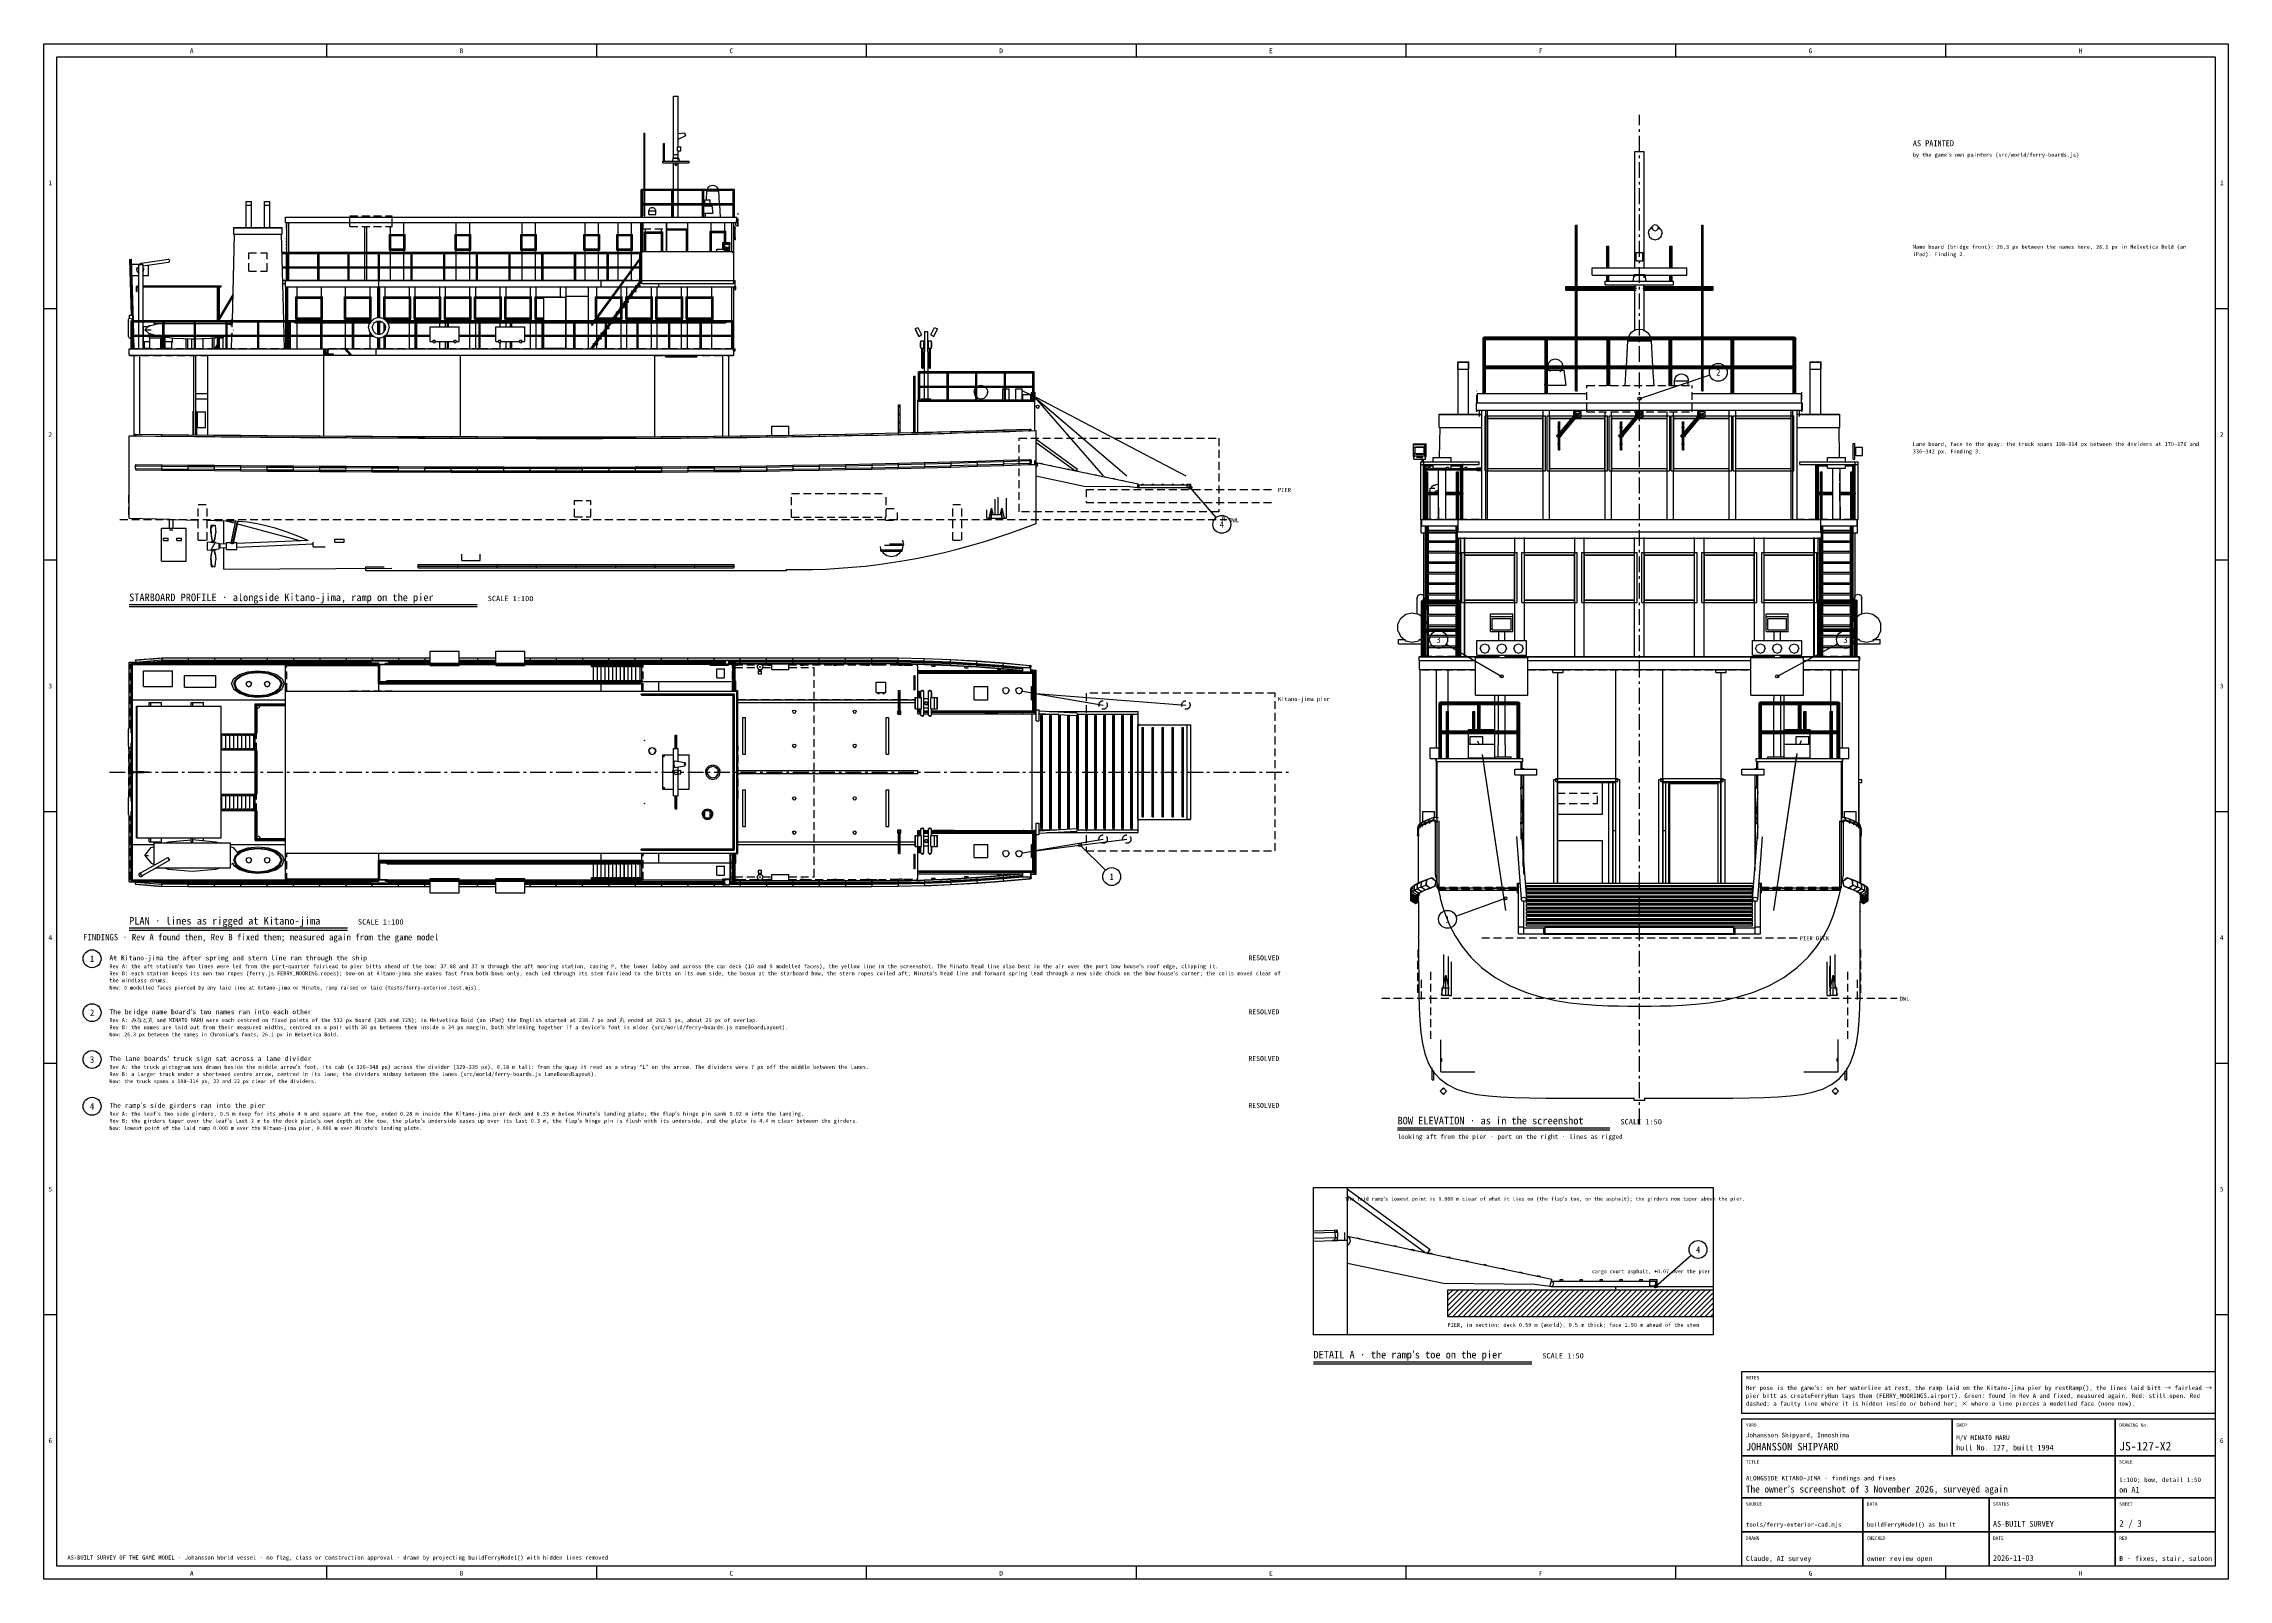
# Model space of a CAD drawing. Extents: x 5 to 836, y 5 to 589.
import ezdxf
from ezdxf.enums import TextEntityAlignment as Align

# ---------------------------------------------------------------- set-up
doc = ezdxf.new("R2010")
doc.units = 0
doc.linetypes.add('CENTER', pattern=[10, 6, -1.5, 1, -1.5])
doc.linetypes.add('DASHED', pattern=[4.5, 3, -1.5])
for name, color, linetype in [('CENTRE', 4, 'CENTER'), ('DETAIL', 8, 'CONTINUOUS'), ('DIM', 3, 'CONTINUOUS'), ('FRAME', 7, 'CONTINUOUS'), ('HATCH', 42, 'CONTINUOUS'), ('MARKING', 4, 'DASHED'), ('MARKUP-HIDDEN', 1, 'DASHED'), ('MARKUP-TEXT', 1, 'CONTINUOUS'), ('OUTLINE', 7, 'CONTINUOUS'), ('PIER', 42, 'DASHED'), ('RESOLVED', 3, 'CONTINUOUS'), ('RESOLVED-TEXT', 3, 'CONTINUOUS'), ('ROPE', 42, 'CONTINUOUS'), ('SECTION', 42, 'CONTINUOUS'), ('TEXT', 7, 'CONTINUOUS'), ('THIN', 7, 'CONTINUOUS'), ('WATERLINE', 4, 'DASHED')]:
    doc.layers.add(name, color=color, linetype=linetype)

msp = doc.modelspace()

# ---------------------------------------------------------------- linework, layer by layer
at = {"layer": 'CENTRE'}
for p, q in [((612, 178), (612, 562)), ((30, 312), (480, 312))]:
    msp.add_line(p, q, dxfattribs=at)
at = {"layer": 'DETAIL'}
for p, q in [((244.6, 569), (246.4, 569)), ((233.36, 555), (233.64, 555)), ((233.36, 533.65), (233.36, 555)), ((233.5, 533.65), (233.5, 555)), ((233.64, 533.65), (233.64, 555)), ((240.8, 551), (241.2, 551)), ((240.8, 544.21), (240.8, 551)), ((241, 544.21), (241, 551)), ((241.2, 544.21), (241.2, 551)), ((246.05, 549.8), (247.35, 549.8)), ((246.05, 548.2), (246.05, 549.8)), ((247.35, 548.2), (247.35, 549.8)), ((248.78, 555.1), (248.8, 555.02)), ((248.8, 555.02), (249.07, 554.02)), ((249.07, 554.02), (249.09, 553.94)), ((240.5, 544.35), (250.5, 544.35)), ((240.5, 543.65), (240.5, 544.35)), ((240.5, 543.65), (250.5, 543.65)), ((244.5, 545.6), (246.5, 545.6)), ((244.6, 546.9), (246.4, 546.9)), ((244.6, 545.5), (244.6, 546.9)), ((244.6, 545.5), (246.4, 545.5)), ((245.22, 543.21), (245.61, 543.33)), ((245.22, 542.79), (245.22, 543.21)), ((245.22, 542.79), (245.61, 542.67)), ((245.61, 543.33), (245.85, 543)), ((245.61, 542.67), (245.85, 543)), ((246.05, 548.2), (247.35, 548.2)), ((246.4, 545.5), (246.4, 546.9)), ((250.5, 543.65), (250.5, 544.35)), ((610.2, 548), (613.8, 548)), ((232.3, 533.5), (232.75, 533.5)), ((232.3, 523), (232.3, 533.5)), ((232.5, 533.25), (232.5, 533.7)), ((232.5, 533.7), (267.5, 533.7)), ((232.5, 533.42), (267.5, 533.42)), ((232.5, 533.25), (267.5, 533.25)), ((232.58, 523), (232.58, 533.5)), ((232.75, 523), (232.75, 533.5)), ((233.36, 528.12), (233.36, 533.3)), ((233.5, 528.12), (233.5, 533.3)), ((233.64, 528.12), (233.64, 533.3)), ((243.96, 533.5), (244.42, 533.5)), ((243.96, 523), (243.96, 533.5)), ((244.24, 523), (244.24, 533.5)), ((244.42, 523), (244.42, 533.5)), ((255.63, 533.5), (256.08, 533.5)), ((255.63, 523), (255.63, 533.5)), ((255.91, 523), (255.91, 533.5)), ((256.08, 523), (256.08, 533.5)), ((257.3, 533), (261.7, 533)), ((267.3, 533.65), (267.58, 533.74)), ((267.3, 523), (267.3, 533.65)), ((267.3, 533.5), (267.75, 533.5)), ((267.3, 533.35), (267.58, 533.26)), ((267.5, 533.25), (267.5, 533.7)), ((267.58, 533.74), (267.75, 533.5)), ((267.58, 523), (267.58, 533.5)), ((267.58, 533.26), (267.75, 533.5)), ((267.75, 523), (267.75, 533.5)), ((81.96, 529), (84.04, 529)), ((81.96, 527.6), (84.04, 527.6)), ((82, 528.95), (84, 528.95)), ((88.96, 529), (91.04, 529)), ((88.96, 527.6), (91.04, 527.6)), ((89, 528.95), (91, 528.95)), ((232.5, 527.75), (232.5, 528.2)), ((232.5, 528.2), (267.5, 528.2)), ((232.5, 527.92), (267.5, 527.92)), ((232.5, 527.75), (267.5, 527.75)), ((233.36, 523.5), (233.36, 527.84)), ((233.5, 523.5), (233.5, 527.84)), ((233.64, 523.5), (233.64, 527.84)), ((235.2, 525.4), (237.8, 525.4)), ((235.2, 524), (237.8, 524)), ((255.5, 524.6), (255.63, 524.6)), ((256.01, 527.4), (259.1, 527.4)), ((256.03, 524.6), (259.5, 524.6)), ((256.5, 528.14), (256.5, 529.6)), ((256.5, 527.24), (256.5, 527.88)), ((258.5, 528.14), (258.5, 529.6)), ((258.5, 527.18), (258.5, 527.88)), ((267.3, 528.15), (267.58, 528.24)), ((267.3, 527.85), (267.58, 527.76)), ((267.5, 527.75), (267.5, 528.2)), ((267.58, 528.24), (267.75, 528)), ((267.58, 527.76), (267.75, 528)), ((77.3, 519.05), (95.7, 519.05)), ((77.3, 516.55), (95.7, 516.55)), ((77.7, 519), (95.3, 519)), ((97, 521), (97, 523)), ((97, 523), (268.7, 523)), ((97, 521), (268.7, 521)), ((97.5, 498.93), (97.5, 521)), ((97.5, 518.24), (97.57, 518.24)), ((98.3, 509.62), (98.3, 521)), ((127.1, 509.62), (127.1, 519.53)), ((127.9, 509.62), (127.9, 519.53)), ((136.5, 510.5), (136.5, 516.5)), ((136.5, 516.5), (142.5, 516.5)), ((136.96, 509.62), (136.96, 519.53)), ((136.96, 516.04), (142.04, 516.04)), ((137, 510.5), (137, 516.5)), ((137, 516), (142, 516)), ((142, 510.5), (142, 516.5)), ((142.04, 509.62), (142.04, 521)), ((142.5, 510.5), (142.5, 516.5)), ((161.5, 516.5), (167.5, 516.5)), ((161.5, 510.5), (161.5, 516.5)), ((161.96, 509.62), (161.96, 521)), ((161.96, 516.04), (167.04, 516.04)), ((162, 510.5), (162, 516.5)), ((162, 516), (167, 516)), ((167, 510.5), (167, 516.5)), ((167.04, 509.62), (167.04, 521)), ((167.5, 510.5), (167.5, 516.5)), ((186.5, 516.5), (192.5, 516.5)), ((186.5, 510.5), (186.5, 516.5)), ((186.96, 509.62), (186.96, 521)), ((186.96, 516.04), (192.04, 516.04)), ((187, 510.5), (187, 516.5)), ((187, 516), (192, 516)), ((192, 510.5), (192, 516.5)), ((192.04, 509.62), (192.04, 521)), ((192.5, 510.5), (192.5, 516.5)), ((210.5, 516.5), (216.5, 516.5)), ((210.5, 510.5), (210.5, 516.5)), ((210.96, 509.62), (210.96, 521)), ((210.96, 516.04), (216.04, 516.04)), ((211, 510.5), (211, 516.5)), ((211, 516), (216, 516)), ((216, 510.5), (216, 516.5)), ((216.04, 509.62), (216.04, 521)), ((216.5, 510.5), (216.5, 516.5)), ((223, 516.5), (229, 516.5)), ((223, 510.5), (223, 516.5)), ((223.46, 509.62), (223.46, 521)), ((223.46, 516.04), (228.54, 516.04)), ((223.5, 510.5), (223.5, 516.5)), ((223.5, 516), (228.5, 516)), ((228.5, 510.5), (228.5, 516.5)), ((228.54, 509.62), (228.54, 521)), ((229, 510.5), (229, 516.5)), ((232.1, 509.41), (232.1, 521)), ((232.5, 497.8), (232.5, 521)), ((232.9, 509.97), (232.9, 521)), ((233.36, 523.5), (233.64, 523.5)), ((233.5, 509.92), (233.5, 517.5)), ((233.5, 517.5), (240.5, 517.5)), ((233.96, 509.97), (233.96, 518.7)), ((233.96, 517.04), (240.04, 517.04)), ((234, 509.92), (234, 517.5)), ((234, 517), (240, 517)), ((240, 509.92), (240, 517.5)), ((240.04, 509.97), (240.04, 518.7)), ((240.5, 509.92), (240.5, 517.5)), ((241.96, 509.97), (241.96, 521)), ((241.96, 518.54), (250.04, 518.54)), ((242, 518.2), (249.5, 518.2)), ((242, 509.96), (242, 518.2)), ((243.46, 518.11), (243.46, 518.6)), ((249.44, 517.75), (250.07, 517.75)), ((249.44, 517.29), (250.06, 517.29)), ((249.44, 517.25), (250.07, 517.25)), ((249.5, 509.96), (249.5, 518.2)), ((250.04, 509.97), (250.04, 521)), ((258.5, 517.75), (264.5, 517.75)), ((258.5, 509.93), (258.5, 517.75)), ((258.96, 509.97), (258.96, 521)), ((258.96, 517.29), (264.04, 517.29)), ((259, 509.93), (259, 517.75)), ((259, 517.25), (264, 517.25)), ((264, 513.35), (264, 517.75)), ((264.04, 513.32), (264.04, 521)), ((264.5, 513.35), (264.5, 517.75)), ((266.7, 509.97), (266.7, 521)), ((267.43, 518.29), (267.5, 518.29)), ((267.5, 497.8), (267.5, 521)), ((267.54, 518.86), (267.54, 519.24)), ((267.63, 519.32), (267.63, 519.42)), ((267.63, 518.68), (267.63, 518.78)), ((267.71, 519.32), (267.71, 519.42)), ((267.71, 518.68), (267.71, 518.78)), ((267.84, 518.86), (267.84, 519.24)), ((267.93, 518.84), (267.93, 519.26)), ((267.97, 518.9), (267.97, 519.2)), ((268.1, 518.97), (268.1, 519.13)), ((268.1, 519.13), (268.2, 519.13)), ((268.1, 519.12), (268.2, 519.12)), ((268.1, 519.11), (268.2, 519.11)), ((268.1, 519.1), (268.2, 519.1)), ((268.1, 519.07), (268.2, 519.07)), ((268.1, 519.06), (268.2, 519.06)), ((268.1, 519.04), (268.2, 519.04)), ((268.1, 519.03), (268.2, 519.03)), ((268.1, 519), (268.2, 519)), ((268.1, 518.99), (268.2, 518.99)), ((268.1, 518.98), (268.2, 518.98)), ((268.1, 518.97), (268.2, 518.97)), ((268.11, 518.84), (268.11, 519.26)), ((268.15, 518.99), (268.15, 519.11)), ((268.2, 518.97), (268.2, 519.13)), ((268.3, 519.8), (268.3, 521.2)), ((268.3, 521.2), (269.1, 521.2)), ((268.3, 519.8), (269.1, 519.8)), ((268.7, 521), (268.7, 523)), ((269.1, 519.8), (269.1, 521.2)), ((587.72, 520), (588.28, 520)), ((587.72, 496.48), (587.72, 520)), ((588, 496.48), (588, 520)), ((588.28, 496.48), (588.28, 520)), ((615.4, 516.96), (615.75, 518.22)), ((615.4, 516.96), (615.75, 515.71)), ((615.75, 518.22), (616.7, 519.14)), ((615.75, 515.71), (616.7, 514.79)), ((616.7, 519.14), (617.09, 519.24)), ((616.8, 519.04), (616.96, 519.61)), ((616.8, 519.04), (616.96, 518.46)), ((616.96, 519.61), (617.4, 520.04)), ((616.96, 518.46), (617.4, 518.03)), ((617.4, 520.04), (618, 520.19)), ((617.4, 518.03), (618, 517.88)), ((618, 520.19), (618.6, 520.04)), ((618, 517.88), (618.6, 518.03)), ((618.6, 520.04), (619.04, 519.61)), ((618.6, 518.03), (619.04, 518.46)), ((619.04, 519.61), (619.2, 519.04)), ((619.04, 519.21), (619.3, 519.14)), ((619.04, 518.46), (619.2, 519.04)), ((619.3, 519.14), (620.25, 518.22)), ((619.3, 514.79), (620.25, 515.71)), ((620.25, 518.22), (620.6, 516.96)), ((620.25, 515.71), (620.6, 516.96)), ((635.72, 520), (636.28, 520)), ((635.72, 496.48), (635.72, 520)), ((636, 496.48), (636, 520)), ((636.28, 496.48), (636.28, 520)), ((37.7, 506.99), (38.3, 507.01)), ((37.7, 506.99), (38.33, 485.72)), ((37.85, 507), (38.48, 485.73)), ((38.15, 507), (38.78, 485.74)), ((38.3, 507.01), (38.99, 483.64)), ((52.28, 506.96), (52.3, 507.02)), ((52.3, 507.02), (52.52, 507.07)), ((52.52, 507.07), (52.73, 506.8)), ((95.41, 509.7), (97.5, 509.7)), ((95.41, 509.42), (97.5, 509.42)), ((95.55, 509.25), (97.5, 509.25)), ((97.3, 499), (97.3, 509.5)), ((97.3, 509.5), (97.58, 509.5)), ((97.58, 499), (97.58, 509.5)), ((97.8, 509.5), (98.25, 509.5)), ((97.8, 499), (97.8, 509.5)), ((98, 509.7), (232, 509.7)), ((98, 509.25), (98, 509.7)), ((98, 509.42), (132.5, 509.42)), ((98, 509.25), (132.5, 509.25)), ((98.08, 499), (98.08, 509.5)), ((98.25, 499), (98.25, 509.5)), ((98.3, 504.17), (98.3, 509.27)), ((109.3, 509.5), (109.75, 509.5)), ((109.3, 499), (109.3, 509.5)), ((109.58, 499), (109.58, 509.5)), ((109.75, 499), (109.75, 509.5)), ((120.8, 509.5), (121.25, 509.5)), ((120.8, 499), (120.8, 509.5)), ((121.08, 499), (121.08, 509.5)), ((121.25, 499), (121.25, 509.5)), ((127.1, 504.17), (127.1, 509.27)), ((127.9, 504.17), (127.9, 509.27)), ((132.3, 509.65), (132.58, 509.74)), ((132.3, 499), (132.3, 509.65)), ((132.3, 509.5), (132.75, 509.5)), ((132.3, 509.35), (132.58, 509.26)), ((132.5, 509.25), (132.5, 509.7)), ((132.58, 509.74), (132.75, 509.5)), ((132.58, 499), (132.58, 509.5)), ((132.58, 509.26), (132.75, 509.5)), ((132.64, 509.42), (232, 509.42)), ((132.71, 509.25), (232, 509.25)), ((132.75, 499), (132.75, 509.5)), ((136.5, 510.5), (142.5, 510.5)), ((136.96, 510.96), (142.04, 510.96)), ((136.96, 504.11), (136.96, 509.28)), ((137, 511), (142, 511)), ((142.04, 504.11), (142.04, 509.28)), ((144.74, 509.5), (145.19, 509.5)), ((144.74, 499), (144.74, 509.5)), ((145.01, 499), (145.01, 509.5)), ((145.19, 499), (145.19, 509.5)), ((157.17, 509.5), (157.62, 509.5)), ((157.17, 499), (157.17, 509.5)), ((157.45, 499), (157.45, 509.5)), ((157.62, 499), (157.62, 509.5)), ((161.5, 510.5), (167.5, 510.5)), ((161.96, 510.96), (167.04, 510.96)), ((161.96, 504.11), (161.96, 509.28)), ((162, 511), (167, 511)), ((167.04, 504.11), (167.04, 509.28)), ((169.61, 509.5), (170.06, 509.5)), ((169.61, 499), (169.61, 509.5)), ((169.89, 499), (169.89, 509.5)), ((170.06, 499), (170.06, 509.5)), ((182.05, 509.5), (182.5, 509.5)), ((182.05, 499), (182.05, 509.5)), ((182.33, 499), (182.33, 509.5)), ((182.5, 499), (182.5, 509.5)), ((186.5, 510.5), (192.5, 510.5)), ((186.96, 510.96), (192.04, 510.96)), ((186.96, 504.11), (186.96, 509.28)), ((187, 511), (192, 511)), ((192.04, 504.11), (192.04, 509.28)), ((194.49, 509.5), (194.94, 509.5)), ((194.49, 499), (194.49, 509.5)), ((194.76, 499), (194.76, 509.5)), ((194.94, 499), (194.94, 509.5)), ((206.92, 509.5), (207.38, 509.5)), ((206.92, 499), (206.92, 509.5)), ((207.2, 499), (207.2, 509.5)), ((207.38, 499), (207.38, 509.5)), ((210.5, 510.5), (216.5, 510.5)), ((210.96, 510.96), (216.04, 510.96)), ((210.96, 504.11), (210.96, 509.28)), ((211, 511), (216, 511)), ((214.45, 483.64), (232.34, 508.12)), ((214.57, 483.64), (232.42, 508.06)), ((214.82, 483.63), (232.58, 507.94)), ((214.94, 483.63), (232.58, 507.77)), ((216.04, 504.11), (216.04, 509.28)), ((219.36, 509.5), (219.81, 509.5)), ((219.36, 499), (219.36, 509.5)), ((219.64, 499), (219.64, 509.5)), ((219.81, 499), (219.81, 509.5)), ((223, 510.5), (229, 510.5)), ((223.46, 510.96), (228.54, 510.96)), ((223.46, 504.11), (223.46, 509.28)), ((223.5, 511), (228.5, 511)), ((228.54, 504.11), (228.54, 509.28)), ((231.8, 509.5), (232.25, 509.5)), ((231.8, 507.12), (231.8, 509.5)), ((232, 509.25), (232, 509.7)), ((232.08, 507.54), (232.08, 509.5)), ((232.08, 499), (232.08, 507.26)), ((232.25, 507.82), (232.25, 509.5)), ((232.25, 499), (232.25, 507.54)), ((232.34, 508.12), (232.58, 507.94)), ((232.5, 510), (267.5, 510)), ((233.96, 509.96), (240.04, 509.96)), ((249.9, 510.9), (250.03, 510.9)), ((249.9, 509.94), (249.9, 510.9)), ((261, 510.8), (264, 510.8)), ((261, 509.9), (261, 510.8)), ((263.33, 513.4), (266, 513.4)), ((263.33, 511), (263.33, 513.4)), ((263.33, 511), (264.06, 511)), ((263.57, 511), (263.57, 513.4)), ((263.85, 513.3), (266.15, 513.3)), ((263.85, 512.8), (266.15, 512.8)), ((263.95, 511.6), (266.05, 511.6)), ((263.95, 510.9), (264.09, 510.9)), ((264, 511.1), (266, 511.1)), ((264, 509.9), (264, 511.1)), ((264, 510.5), (266, 510.5)), ((264.04, 510.73), (264.04, 511.08)), ((264.04, 509.97), (264.04, 510.59)), ((264.13, 512.85), (265.87, 512.85)), ((264.2, 511.45), (265.8, 511.45)), ((264.47, 510.9), (265.52, 510.9)), ((264.5, 509.93), (264.5, 510.56)), ((264.94, 510.6), (265, 510.58)), ((265, 510.58), (265.06, 510.6)), ((265.91, 510.9), (266.05, 510.9)), ((265.93, 511), (266, 511)), ((266, 513.26), (266, 513.4)), ((266, 510.5), (266, 512.85)), ((267.1, 509.5), (267.1, 510)), ((267.1, 509.5), (267.5, 509.5)), ((267.43, 508.71), (267.5, 508.71)), ((267.93, 514.71), (267.93, 515.13)), ((268.08, 514.87), (268.08, 514.97)), ((268.11, 514.71), (268.11, 515.13)), ((268.22, 514.87), (268.22, 514.97)), ((599.6, 512), (600.4, 512)), ((599.6, 503.74), (599.6, 512)), ((600, 503.74), (600, 512)), ((600.4, 503.74), (600.4, 512)), ((610.7, 506.4), (610.7, 509.6)), ((610.7, 509.6), (613.3, 509.6)), ((613.3, 506.4), (613.3, 509.6)), ((616.7, 514.79), (618, 514.45)), ((618, 514.45), (619.3, 514.79)), ((623.6, 503.74), (623.6, 512)), ((623.6, 512), (624.4, 512)), ((624, 503.74), (624, 512)), ((624.4, 503.74), (624.4, 512)), ((38.5, 500.9), (38.5, 505.1)), ((38.5, 505.1), (41.77, 505.1)), ((38.5, 500.9), (41.28, 500.9)), ((40.4, 503), (40.46, 503.4)), ((40.4, 503), (40.46, 502.6)), ((40.46, 503.4), (40.65, 503.76)), ((40.46, 502.6), (40.65, 502.24)), ((40.65, 503.76), (40.94, 504.05)), ((40.65, 502.24), (40.94, 501.95)), ((40.94, 504.05), (41.3, 504.24)), ((40.94, 501.95), (41.3, 501.76)), ((41.2, 505), (42.8, 505)), ((41.7, 505.16), (41.8, 505.52)), ((41.7, 505.16), (41.73, 504.96)), ((41.8, 505.52), (42.02, 505.57)), ((42.02, 505.57), (42.23, 505.3)), ((42.23, 505.3), (42.3, 504.84)), ((42.7, 503.81), (42.75, 503.76)), ((42.7, 502.19), (42.75, 502.24)), ((42.74, 500.9), (44.9, 500.9)), ((42.75, 503.76), (42.94, 503.4)), ((42.75, 502.24), (42.94, 502.6)), ((42.94, 503.4), (43, 503)), ((42.94, 502.6), (43, 503)), ((44.9, 500.9), (44.9, 504.96)), ((52.44, 505.98), (52.48, 505.93)), ((52.48, 505.93), (52.7, 505.98)), ((52.7, 505.98), (52.8, 506.34)), ((52.73, 506.8), (52.8, 506.34)), ((95.62, 504.2), (97.5, 504.2)), ((95.62, 503.92), (97.5, 503.92)), ((95.62, 503.75), (97.5, 503.75)), ((95.76, 499), (225.9, 499)), ((97, 496.5), (97, 499)), ((98, 504.2), (132.5, 504.2)), ((98, 503.75), (98, 504.2)), ((98, 503.92), (132.5, 503.92)), ((98, 503.75), (132.5, 503.75)), ((98.3, 499), (98.3, 503.75)), ((127.1, 499), (127.1, 503.75)), ((127.9, 499), (127.9, 503.75)), ((132.3, 504.15), (132.58, 504.24)), ((132.3, 503.85), (132.58, 503.76)), ((132.5, 503.75), (132.5, 504.2)), ((132.5, 484.75), (132.5, 499)), ((132.58, 504.24), (132.75, 504)), ((132.58, 503.76), (132.75, 504)), ((132.71, 504.2), (229.69, 504.2)), ((132.71, 503.92), (229.48, 503.92)), ((132.71, 503.75), (229.27, 503.75)), ((136.96, 499), (136.96, 503.76)), ((142.04, 499), (142.04, 503.76)), ((161.96, 499), (161.96, 503.76)), ((167.04, 499), (167.04, 503.76)), ((186.96, 499), (186.96, 503.76)), ((192.04, 499), (192.04, 503.76)), ((210.96, 499), (210.96, 503.76)), ((216.04, 499), (216.04, 503.76)), ((217, 496.5), (217, 499)), ((220.88, 483.61), (232.26, 499.18)), ((221.09, 483.64), (232.38, 499.09)), ((221.45, 483.63), (232.58, 498.86)), ((221.66, 483.65), (232.58, 498.6)), ((223.46, 499), (223.46, 503.76)), ((226.01, 499), (268, 499)), ((228.54, 502.7), (228.54, 503.76)), ((228.54, 499), (228.54, 502.5)), ((229.55, 503.75), (232, 503.75)), ((229.62, 503.92), (232, 503.92)), ((229.83, 504.2), (232, 504.2)), ((231.8, 499), (231.8, 506.84)), ((232, 503.75), (232, 504.2)), ((232.26, 499.18), (232.57, 498.95)), ((268, 496.5), (268, 499)), ((594, 501), (594, 503.8)), ((594, 503.8), (630, 503.8)), ((594, 501), (630, 501)), ((599, 497.3), (599, 498.7)), ((599, 498.7), (625, 498.7)), ((599.6, 498.42), (599.6, 501.08)), ((600, 498.42), (600, 501.08)), ((600.4, 498.42), (600.4, 501.08)), ((610, 501.2), (614, 501.2)), ((610.7, 506.4), (613.3, 506.4)), ((623.6, 498.42), (623.6, 501.08)), ((624, 498.42), (624, 501.08)), ((624.4, 498.42), (624.4, 501.08)), ((625, 497.3), (625, 498.7)), ((630, 501), (630, 503.8)), ((40.3, 496.6), (40.5, 496.6)), ((40.3, 494.8), (40.3, 496.6)), ((40.3, 494.8), (40.5, 494.8)), ((40.5, 496.9), (41.27, 496.9)), ((40.5, 494.8), (40.5, 496.9)), ((40.5, 496.5), (41.27, 496.5)), ((41.15, 483.63), (41.15, 496.5)), ((42.74, 496.9), (72.5, 496.9)), ((42.74, 496.5), (72.5, 496.5)), ((71.15, 483.63), (71.15, 496.5)), ((71.32, 483.63), (71.32, 496.5)), ((71.67, 483.63), (71.67, 496.5)), ((71.8, 483.83), (77.09, 492.88)), ((71.81, 484.63), (77.1, 493.68)), ((71.82, 484.46), (77.08, 493.45)), ((71.82, 484.06), (77.08, 493.05)), ((71.85, 483.63), (71.85, 496.5)), ((72.5, 496.5), (72.5, 496.9)), ((95.83, 497.8), (97.08, 497.8)), ((97, 496.5), (224.05, 496.5)), ((97.1, 483.63), (97.1, 496.5)), ((97.1, 493.04), (97.17, 493.04)), ((97.1, 492.29), (97.17, 492.29)), ((97.5, 483.63), (97.5, 496.5)), ((97.9, 483.63), (97.9, 496.5)), ((100.9, 484.25), (100.9, 492.75)), ((100.9, 492.75), (111.1, 492.75)), ((101.36, 483.63), (101.36, 496.5)), ((101.36, 492.29), (110.64, 492.29)), ((101.4, 484.25), (101.4, 492.75)), ((101.4, 492.25), (110.6, 492.25)), ((110.6, 484.25), (110.6, 492.75)), ((110.64, 483.63), (110.64, 496.5)), ((111.1, 484.25), (111.1, 492.75)), ((119.4, 492.75), (129.6, 492.75)), ((119.4, 484.25), (119.4, 492.75)), ((119.86, 483.63), (119.86, 496.5)), ((119.86, 492.29), (129.14, 492.29)), ((119.9, 484.25), (119.9, 492.75)), ((119.9, 492.25), (129.1, 492.25)), ((129.1, 484.25), (129.1, 492.75)), ((129.14, 483.63), (129.14, 496.5)), ((129.6, 484.25), (129.6, 492.75)), ((132.1, 484.75), (132.1, 496.5)), ((132.9, 484.75), (132.9, 496.5)), ((134.4, 492.75), (144.6, 492.75)), ((134.4, 484.25), (134.4, 492.75)), ((134.86, 483.91), (134.86, 496.5)), ((134.86, 492.29), (144.14, 492.29)), ((134.9, 484.25), (134.9, 492.75)), ((134.9, 492.25), (144.1, 492.25)), ((144.1, 484.25), (144.1, 492.75)), ((144.14, 483.63), (144.14, 496.5)), ((144.6, 484.25), (144.6, 492.75)), ((145.9, 492.75), (156.1, 492.75)), ((145.9, 484.25), (145.9, 492.75)), ((146.36, 483.63), (146.36, 496.5)), ((146.36, 492.29), (155.64, 492.29)), ((146.4, 484.25), (146.4, 492.75)), ((146.4, 492.25), (155.6, 492.25)), ((155.6, 484.25), (155.6, 492.75)), ((155.64, 483.63), (155.64, 496.5)), ((156.1, 484.25), (156.1, 492.75)), ((157.4, 492.75), (167.6, 492.75)), ((157.4, 484.25), (157.4, 492.75)), ((157.86, 483.63), (157.86, 496.5)), ((157.86, 492.29), (167.14, 492.29)), ((157.9, 484.25), (157.9, 492.75)), ((157.9, 492.25), (167.1, 492.25)), ((167.1, 484.25), (167.1, 492.75)), ((167.14, 483.63), (167.14, 496.5)), ((167.6, 484.25), (167.6, 492.75)), ((168.9, 492.75), (179.1, 492.75)), ((168.9, 484.25), (168.9, 492.75)), ((169.36, 483.63), (169.36, 496.5)), ((169.36, 492.29), (178.64, 492.29)), ((169.4, 484.25), (169.4, 492.75)), ((169.4, 492.25), (178.6, 492.25)), ((178.6, 484.25), (178.6, 492.75)), ((178.64, 483.63), (178.64, 496.5)), ((179.1, 484.25), (179.1, 492.75)), ((180.4, 492.75), (190.6, 492.75)), ((180.4, 484.25), (180.4, 492.75)), ((180.86, 483.63), (180.86, 496.5)), ((180.86, 492.29), (190.14, 492.29)), ((180.9, 484.25), (180.9, 492.75)), ((180.9, 492.25), (190.1, 492.25)), ((190.1, 484.25), (190.1, 492.75)), ((190.14, 483.63), (190.14, 496.5)), ((190.6, 484.25), (190.6, 492.75)), ((191.9, 492.75), (202.1, 492.75)), ((191.9, 484.25), (191.9, 492.75)), ((192.36, 483.63), (192.36, 496.5)), ((192.36, 492.29), (195.29, 492.29)), ((192.4, 484.25), (192.4, 492.75)), ((192.4, 492.25), (195.26, 492.25)), ((195.2, 492.6), (203.6, 492.6)), ((195.2, 483.67), (195.2, 492.6)), ((201.6, 492.54), (201.6, 492.75)), ((201.64, 492.51), (201.64, 496.5)), ((202.1, 492.54), (202.1, 492.75)), ((203.6, 483.67), (203.6, 492.6)), ((203.76, 483.63), (203.76, 496.5)), ((203.76, 493.04), (212.24, 493.04)), ((212.24, 483.63), (212.24, 496.5)), ((214.9, 492.75), (221.25, 492.75)), ((214.9, 484.25), (214.9, 492.75)), ((215.36, 484.61), (215.36, 496.5)), ((215.36, 492.29), (220.87, 492.29)), ((215.4, 484.81), (215.4, 492.75)), ((215.4, 492.25), (220.84, 492.25)), ((221.12, 492.25), (224.6, 492.25)), ((221.15, 492.29), (224.64, 492.29)), ((221.46, 492.75), (225.1, 492.75)), ((224.22, 496.5), (230.48, 496.5)), ((224.6, 488.92), (224.6, 492.75)), ((224.64, 488.95), (224.64, 496.5)), ((225.1, 489.27), (225.1, 492.75)), ((225.85, 491), (226.48, 491)), ((225.85, 490.7), (225.85, 491)), ((225.85, 490.7), (226.27, 490.7)), ((226.4, 492.75), (227.6, 492.75)), ((226.4, 491.01), (226.4, 492.75)), ((226.4, 484.25), (226.4, 490.38)), ((226.62, 490.7), (227.45, 490.7)), ((226.76, 491), (227.45, 491)), ((226.86, 491.53), (226.86, 496.5)), ((226.86, 492.29), (227.35, 492.29)), ((226.86, 483.63), (226.86, 490.76)), ((226.9, 491.7), (226.9, 492.75)), ((226.9, 492.25), (227.39, 492.25)), ((226.9, 484.25), (226.9, 490.8)), ((227.32, 493), (227.94, 493)), ((227.32, 492.7), (227.32, 493)), ((227.32, 492.7), (227.66, 492.7)), ((227.45, 490.7), (227.45, 491)), ((227.81, 492.25), (236.1, 492.25)), ((227.84, 492.29), (236.14, 492.29)), ((228.01, 492.7), (228.92, 492.7)), ((228.15, 492.75), (236.6, 492.75)), ((228.22, 493), (228.92, 493)), ((228.78, 495), (229.33, 495)), ((228.78, 494.7), (228.78, 495)), ((228.78, 494.7), (229.19, 494.7)), ((228.92, 492.7), (228.92, 493)), ((229.4, 494.7), (230.38, 494.7)), ((229.75, 495), (230.38, 495)), ((230.24, 497), (230.86, 497)), ((230.24, 496.7), (230.24, 497)), ((230.24, 496.7), (230.66, 496.7)), ((230.38, 494.7), (230.38, 495)), ((230.91, 496.5), (268, 496.5)), ((230.93, 496.7), (231.84, 496.7)), ((231.14, 497), (231.84, 497)), ((231.84, 496.7), (231.84, 497)), ((232.5, 497.8), (267.5, 497.8)), ((236.1, 484.25), (236.1, 492.75)), ((236.14, 483.63), (236.14, 496.5)), ((236.6, 484.25), (236.6, 492.75)), ((237.9, 492.75), (248.1, 492.75)), ((237.9, 484.25), (237.9, 492.75)), ((238.36, 483.63), (238.36, 496.5)), ((238.36, 492.29), (247.64, 492.29)), ((238.4, 484.25), (238.4, 492.75)), ((238.4, 492.25), (247.6, 492.25)), ((239, 496.5), (239, 497.89)), ((247.6, 484.25), (247.6, 492.75)), ((247.64, 483.63), (247.64, 496.5)), ((248.1, 484.25), (248.1, 492.75)), ((249.4, 492.75), (259.6, 492.75)), ((249.4, 484.25), (249.4, 492.75)), ((249.86, 483.63), (249.86, 496.5)), ((249.86, 492.29), (259.14, 492.29)), ((249.9, 484.25), (249.9, 492.75)), ((249.9, 492.25), (259.1, 492.25)), ((259.1, 484.25), (259.1, 492.75)), ((259.14, 483.63), (259.14, 496.5)), ((259.6, 484.25), (259.6, 492.75)), ((266.7, 483.63), (266.7, 496.5)), ((267.43, 492.29), (267.5, 492.29)), ((267.5, 470.5), (267.5, 496.5)), ((267.9, 496.7), (268.3, 496.7)), ((267.9, 495.5), (267.9, 496.7)), ((267.9, 495.5), (268.3, 495.5)), ((268.3, 495.5), (268.3, 496.7)), ((584, 495.33), (584, 496.67)), ((584, 496.67), (610.74, 496.67)), ((584, 496.41), (610.32, 496.41)), ((584, 496), (610.88, 496)), ((584, 495.59), (610.32, 495.59)), ((584, 495.33), (610.74, 495.33)), ((587.72, 477.3), (587.72, 495.5)), ((588, 477.3), (588, 495.5)), ((588.28, 477.3), (588.28, 495.5)), ((599, 497.3), (625, 497.3)), ((613.26, 496), (640, 496)), ((613.4, 496.67), (640, 496.67)), ((613.4, 495.33), (640, 495.33)), ((613.68, 496.41), (640, 496.41)), ((613.68, 495.59), (640, 495.59)), ((635.72, 477.3), (635.72, 495.5)), ((636, 477.3), (636, 495.5)), ((636.28, 477.3), (636.28, 495.5)), ((640, 495.33), (640, 496.67)), ((37.65, 485.8), (38.95, 485.8)), ((37.65, 484.41), (37.65, 485.8)), ((38.3, 483.65), (38.58, 483.74)), ((38.3, 473), (38.3, 483.65)), ((38.3, 483.5), (38.75, 483.5)), ((38.3, 483.35), (38.58, 483.26)), ((38.4, 484.2), (38.95, 484.2)), ((38.5, 483.7), (129.97, 483.7)), ((38.5, 483.25), (38.5, 483.7)), ((38.5, 483.42), (129.69, 483.42)), ((38.5, 483.25), (129.48, 483.25)), ((38.52, 484.26), (38.54, 483.63)), ((38.58, 483.74), (38.75, 483.5)), ((38.58, 483.26), (38.75, 483.5)), ((38.58, 473), (38.58, 483.5)), ((38.75, 473), (38.75, 483.5)), ((38.82, 484.27), (38.84, 483.64)), ((38.85, 483.29), (39, 478.11)), ((38.95, 484.2), (38.95, 485.8)), ((39, 483.29), (39.15, 478.12)), ((41.15, 478.11), (41.15, 483.28)), ((47, 482.6), (47, 483.27)), ((47, 482.6), (50.35, 482.6)), ((50.32, 483.5), (50.78, 483.5)), ((50.32, 473), (50.32, 483.5)), ((50.6, 473), (50.6, 483.5)), ((50.7, 482.6), (62.44, 482.6)), ((50.78, 473), (50.78, 483.5)), ((62.35, 483.5), (62.8, 483.5)), ((62.35, 473), (62.35, 483.5)), ((62.63, 473), (62.63, 483.5)), ((62.72, 482.6), (74.46, 482.6)), ((62.8, 473), (62.8, 483.5)), ((71.21, 483.61), (71.28, 483.73)), ((74.38, 483.5), (74.83, 483.5)), ((74.38, 473), (74.38, 483.5)), ((74.66, 473), (74.66, 483.5)), ((74.74, 482.6), (76, 482.6)), ((74.83, 473), (74.83, 483.5)), ((75.53, 482.2), (75.81, 482.68)), ((75.66, 482.12), (76.33, 483.27)), ((75.92, 482.86), (76.17, 483.29)), ((75.95, 482.03), (76.66, 483.24)), ((76, 482.6), (76, 483.27)), ((76.12, 482.02), (76.86, 483.28)), ((76.38, 483.65), (76.87, 484.49)), ((76.54, 483.63), (76.89, 484.24)), ((86.4, 483.5), (86.86, 483.5)), ((86.4, 473), (86.4, 483.5)), ((86.68, 473), (86.68, 483.5)), ((86.86, 473), (86.86, 483.5)), ((97.1, 484.71), (97.17, 484.71)), ((97.1, 478.11), (97.1, 483.28)), ((97.5, 478.11), (97.5, 483.28)), ((97.9, 478.11), (97.9, 483.28)), ((98.43, 483.5), (98.88, 483.5)), ((98.43, 473), (98.43, 483.5)), ((98.71, 473), (98.71, 483.5)), ((98.88, 473), (98.88, 483.5)), ((100.5, 483.18), (129.59, 483.18)), ((100.5, 482.82), (100.5, 483.18)), ((100.5, 483.09), (129.59, 483.09)), ((100.5, 482.91), (129.59, 482.91)), ((100.5, 482.82), (129.38, 482.82)), ((100.9, 484.25), (111.1, 484.25)), ((101.34, 483), (101.42, 483.14)), ((101.34, 483), (101.42, 482.86)), ((101.36, 484.71), (110.64, 484.71)), ((101.36, 478.11), (101.36, 482.9)), ((101.4, 484.75), (110.6, 484.75)), ((101.42, 483.14), (101.58, 483.14)), ((101.42, 482.86), (101.58, 482.86)), ((101.58, 483.14), (101.66, 483)), ((101.58, 482.86), (101.66, 483)), ((110.46, 483.5), (110.91, 483.5)), ((110.46, 483.15), (110.46, 483.5)), ((110.46, 473), (110.46, 482.87)), ((110.74, 483.15), (110.74, 483.5)), ((110.74, 473), (110.74, 482.87)), ((110.91, 483.15), (110.91, 483.5)), ((110.91, 473), (110.91, 482.87)), ((119.4, 484.25), (129.6, 484.25)), ((119.86, 484.71), (129.14, 484.71)), ((119.86, 478.11), (119.86, 482.9)), ((119.9, 484.75), (129.1, 484.75)), ((122.48, 483.5), (122.93, 483.5)), ((122.48, 483.15), (122.48, 483.5)), ((122.48, 473), (122.48, 482.87)), ((122.76, 483.15), (122.76, 483.5)), ((122.76, 473), (122.76, 482.87)), ((122.93, 483.15), (122.93, 483.5)), ((122.93, 473), (122.93, 482.87)), ((129.14, 482.62), (129.14, 482.9)), ((129.34, 483), (129.42, 483.14)), ((129.34, 483), (129.39, 482.91)), ((129.42, 483.14), (129.58, 483.14)), ((130.5, 482.82), (130.5, 482.97)), ((131.16, 483.25), (133.89, 483.25)), ((131.65, 483.42), (133.4, 483.42)), ((132.1, 478.46), (132.1, 483.28)), ((132.5, 478.46), (132.5, 483.28)), ((132.9, 478.46), (132.9, 483.28)), ((134.4, 484.25), (144.6, 484.25)), ((134.51, 479.47), (134.51, 482.6)), ((134.79, 479.75), (134.79, 482.25)), ((134.86, 484.71), (144.14, 484.71)), ((134.9, 484.75), (144.1, 484.75)), ((135.01, 483.7), (267, 483.7)), ((135.36, 483.42), (267, 483.42)), ((135.57, 483.25), (267, 483.25)), ((135.64, 483.18), (146.56, 483.18)), ((135.64, 483.09), (146.56, 483.09)), ((135.71, 482.91), (146.56, 482.91)), ((135.71, 482.82), (146.56, 482.82)), ((136.34, 483), (136.42, 483.14)), ((136.34, 483), (136.42, 482.86)), ((136.42, 483.14), (136.58, 483.14)), ((136.42, 482.86), (136.58, 482.86)), ((136.58, 483.14), (136.66, 483)), ((136.58, 482.86), (136.66, 483)), ((144.14, 478.11), (144.14, 482.9)), ((145.9, 484.25), (156.1, 484.25)), ((146.36, 484.71), (155.64, 484.71)), ((146.36, 478.11), (146.36, 482.9)), ((146.4, 484.75), (155.6, 484.75)), ((146.53, 483.5), (146.99, 483.5)), ((146.53, 473), (146.53, 483.5)), ((146.81, 473), (146.81, 483.5)), ((146.91, 483.18), (158.67, 483.18)), ((146.91, 483.09), (158.67, 483.09)), ((146.91, 482.91), (158.67, 482.91)), ((146.91, 482.82), (158.67, 482.82)), ((146.99, 473), (146.99, 483.5)), ((151.34, 483), (151.42, 483.14)), ((151.34, 483), (151.42, 482.86)), ((151.42, 483.14), (151.58, 483.14)), ((151.42, 482.86), (151.58, 482.86)), ((151.58, 483.14), (151.66, 483)), ((151.58, 482.86), (151.66, 483)), ((155.64, 481.22), (155.64, 482.9)), ((157.4, 484.25), (167.6, 484.25)), ((157.86, 484.71), (167.14, 484.71)), ((157.86, 481.22), (157.86, 482.9)), ((157.9, 484.75), (167.1, 484.75)), ((158.56, 483.5), (159.01, 483.5)), ((158.56, 481.21), (158.56, 483.5)), ((158.84, 481.21), (158.84, 483.5)), ((158.95, 483.18), (170.64, 483.18)), ((158.95, 483.09), (170.64, 483.09)), ((158.95, 482.91), (170.64, 482.91)), ((158.95, 482.82), (170.64, 482.82)), ((159.01, 481.21), (159.01, 483.5)), ((166.34, 483), (166.42, 483.14)), ((166.34, 483), (166.42, 482.86)), ((166.42, 483.14), (166.58, 483.14)), ((166.42, 482.86), (166.58, 482.86)), ((166.58, 483.14), (166.66, 483)), ((166.58, 482.86), (166.66, 483)), ((167.14, 478.11), (167.14, 482.9)), ((168.9, 484.25), (179.1, 484.25)), ((169.36, 484.71), (178.64, 484.71)), ((169.36, 478.11), (169.36, 482.9)), ((169.4, 484.75), (178.6, 484.75)), ((170.59, 483.5), (171.04, 483.5)), ((170.59, 473), (170.59, 483.5)), ((170.87, 473), (170.87, 483.5)), ((170.92, 483.18), (182.68, 483.18)), ((170.92, 483.09), (182.68, 483.09)), ((170.92, 482.91), (182.68, 482.91)), ((170.92, 482.82), (182.68, 482.82)), ((171.04, 473), (171.04, 483.5)), ((178.64, 481.22), (178.64, 482.9)), ((180.4, 484.25), (190.6, 484.25)), ((180.86, 484.71), (190.14, 484.71)), ((180.86, 481.22), (180.86, 482.9)), ((180.9, 484.75), (190.1, 484.75)), ((181.34, 483), (181.42, 483.14)), ((181.34, 483), (181.42, 482.86)), ((181.42, 483.14), (181.58, 483.14)), ((181.42, 482.86), (181.58, 482.86)), ((181.58, 483.14), (181.66, 483)), ((181.58, 482.86), (181.66, 483)), ((182.61, 483.5), (183.07, 483.5)), ((182.61, 481.21), (182.61, 483.5)), ((182.89, 481.21), (182.89, 483.5)), ((183.03, 483.18), (194.65, 483.18)), ((183.03, 483.09), (194.65, 483.09)), ((183.03, 482.91), (194.65, 482.91)), ((183.03, 482.82), (194.65, 482.82)), ((183.07, 481.21), (183.07, 483.5)), ((190.14, 478.11), (190.14, 482.9)), ((191.9, 484.25), (195.26, 484.25)), ((192.36, 484.71), (195.29, 484.71)), ((192.36, 478.11), (192.36, 482.9)), ((192.4, 484.75), (195.26, 484.75)), ((194.64, 483.5), (195.09, 483.5)), ((194.64, 473), (194.64, 483.5)), ((194.92, 473), (194.92, 483.5)), ((195.07, 483.18), (206.75, 483.18)), ((195.07, 483.09), (206.75, 483.09)), ((195.07, 482.91), (206.75, 482.91)), ((195.07, 482.82), (206.75, 482.82)), ((195.09, 473), (195.09, 483.5)), ((195.2, 478.15), (195.2, 482.9)), ((196.34, 483), (196.42, 483.14)), ((196.34, 483), (196.42, 482.86)), ((196.42, 483.14), (196.58, 483.14)), ((196.42, 482.86), (196.58, 482.86)), ((196.58, 483.14), (196.66, 483)), ((196.58, 482.86), (196.66, 483)), ((203.6, 478.15), (203.6, 482.9)), ((203.76, 478.11), (203.76, 482.86)), ((206.67, 483.5), (207.12, 483.5)), ((206.67, 473), (206.67, 483.5)), ((206.95, 473), (206.95, 483.5)), ((207.03, 483.18), (214.17, 483.18)), ((207.03, 483.09), (214.17, 483.09)), ((207.03, 482.91), (214.03, 482.91)), ((207.03, 482.82), (213.96, 482.82)), ((207.12, 473), (207.12, 483.5)), ((211.34, 483), (211.42, 483.14)), ((211.34, 483), (211.42, 482.86)), ((211.42, 483.14), (211.58, 483.14)), ((211.42, 482.86), (211.58, 482.86)), ((211.58, 483.14), (211.66, 483)), ((211.58, 482.86), (211.66, 483)), ((212.24, 478.11), (212.24, 482.86)), ((213.34, 482.12), (214.16, 483.25)), ((213.34, 482.12), (213.66, 481.88)), ((213.42, 482.06), (214.33, 483.3)), ((213.58, 481.94), (214.57, 483.29)), ((213.66, 481.88), (214.69, 483.29)), ((214.24, 482.82), (218.79, 482.82)), ((214.31, 483.09), (218.79, 483.09)), ((214.31, 482.91), (218.79, 482.91)), ((214.45, 483.18), (218.79, 483.18)), ((214.9, 484.25), (215.09, 484.25)), ((215.21, 484.25), (221.46, 484.25)), ((215.36, 483.63), (215.36, 484.36)), ((215.36, 478.11), (215.36, 482.9)), ((215.4, 484.25), (215.4, 484.6)), ((215.61, 484.75), (221.67, 484.75)), ((215.64, 484.71), (221.64, 484.71)), ((218.69, 483.5), (219.14, 483.5)), ((218.69, 473), (218.69, 483.5)), ((218.97, 473), (218.97, 483.5)), ((219, 483.18), (220.54, 483.18)), ((219, 483.09), (220.54, 483.09)), ((219, 482.91), (220.54, 482.91)), ((219, 482.82), (220.05, 482.82)), ((219.02, 480.3), (221.2, 483.29)), ((219.02, 480.04), (221.37, 483.26)), ((219.03, 480.82), (220.84, 483.3)), ((219.03, 481.07), (220.64, 483.27)), ((219.14, 473), (219.14, 483.5)), ((220.01, 483), (220.56, 483)), ((220.01, 482.7), (220.01, 483)), ((220.01, 482.7), (220.36, 482.7)), ((220.7, 482.7), (221.61, 482.7)), ((220.91, 483), (221.61, 483)), ((221.1, 483.18), (230.76, 483.18)), ((221.1, 483.09), (230.76, 483.09)), ((221.1, 482.91), (230.76, 482.91)), ((221.47, 485), (222.1, 485)), ((221.47, 484.7), (221.47, 485)), ((221.47, 484.7), (221.89, 484.7)), ((221.52, 482.82), (230.76, 482.82)), ((221.61, 482.7), (221.61, 483)), ((221.95, 484.25), (225.1, 484.25)), ((222.16, 484.7), (223.07, 484.7)), ((222.3, 484.75), (224.6, 484.75)), ((222.34, 484.71), (224.64, 484.71)), ((222.44, 485), (223.07, 485)), ((222.93, 487), (223.56, 487)), ((222.93, 486.7), (222.93, 487)), ((222.93, 486.7), (223.28, 486.7)), ((223.07, 484.7), (223.07, 485)), ((223.63, 486.7), (224.53, 486.7)), ((223.84, 487), (224.53, 487)), ((224.39, 489), (225.09, 489)), ((224.39, 488.7), (224.39, 489)), ((224.39, 488.7), (224.74, 488.7)), ((224.53, 486.7), (224.53, 487)), ((224.6, 488.57), (224.6, 488.78)), ((224.6, 484.25), (224.6, 487.94)), ((224.64, 488.53), (224.64, 488.74)), ((224.64, 483.63), (224.64, 487.97)), ((224.64, 478.11), (224.64, 482.9)), ((225.1, 484.25), (225.1, 488.64)), ((225.16, 488.7), (225.99, 488.7)), ((225.44, 489), (225.99, 489)), ((225.99, 488.7), (225.99, 489)), ((226.34, 483), (226.42, 483.14)), ((226.34, 483), (226.42, 482.86)), ((226.4, 484.25), (236.6, 484.25)), ((226.42, 483.14), (226.58, 483.14)), ((226.42, 482.86), (226.58, 482.86)), ((226.58, 483.14), (226.66, 483)), ((226.58, 482.86), (226.66, 483)), ((226.86, 484.71), (236.14, 484.71)), ((226.86, 478.11), (226.86, 482.9)), ((226.9, 484.75), (236.1, 484.75)), ((230.72, 483.5), (231.17, 483.5)), ((230.72, 473), (230.72, 483.5)), ((231, 473), (231, 483.5)), ((231.11, 483.18), (242.73, 483.18)), ((231.11, 483.09), (242.73, 483.09)), ((231.11, 482.91), (242.73, 482.91)), ((231.11, 482.82), (242.73, 482.82)), ((231.17, 473), (231.17, 483.5)), ((236.14, 478.11), (236.14, 482.9)), ((237.9, 484.25), (248.1, 484.25)), ((238.36, 484.71), (247.64, 484.71)), ((238.36, 478.11), (238.36, 482.9)), ((238.4, 484.75), (247.6, 484.75)), ((241.34, 483), (241.42, 483.14)), ((241.34, 483), (241.42, 482.86)), ((241.42, 483.14), (241.58, 483.14)), ((241.42, 482.86), (241.58, 482.86)), ((241.58, 483.14), (241.66, 483)), ((241.58, 482.86), (241.66, 483)), ((242.75, 483.5), (243.2, 483.5)), ((242.75, 473), (242.75, 483.5)), ((243.02, 473), (243.02, 483.5)), ((243.15, 483.18), (254.84, 483.18)), ((243.15, 483.09), (254.84, 483.09)), ((243.15, 482.91), (254.84, 482.91)), ((243.15, 482.82), (254.84, 482.82)), ((243.2, 473), (243.2, 483.5)), ((247.64, 478.11), (247.64, 482.9)), ((249.4, 484.25), (259.6, 484.25)), ((249.86, 484.71), (259.14, 484.71)), ((249.86, 478.11), (249.86, 482.9)), ((249.9, 484.75), (259.1, 484.75)), ((254.77, 483.5), (255.22, 483.5)), ((254.77, 473), (254.77, 483.5)), ((255.05, 473), (255.05, 483.5)), ((255.12, 483.18), (264.5, 483.18)), ((255.12, 483.09), (264.5, 483.09)), ((255.12, 482.91), (264.5, 482.91)), ((255.12, 482.82), (264.5, 482.82)), ((255.22, 473), (255.22, 483.5)), ((256.34, 483), (256.42, 483.14)), ((256.34, 483), (256.42, 482.86)), ((256.42, 483.14), (256.58, 483.14)), ((256.42, 482.86), (256.58, 482.86)), ((256.58, 483.14), (256.66, 483)), ((256.58, 482.86), (256.66, 483)), ((259.14, 478.11), (259.14, 482.9)), ((264.5, 482.82), (264.5, 483.18)), ((266.7, 478.11), (266.7, 483.28)), ((266.8, 483.65), (267.08, 483.74)), ((266.8, 473), (266.8, 483.65)), ((266.8, 483.5), (267.25, 483.5)), ((266.8, 483.35), (267.08, 483.26)), ((267, 483.25), (267, 483.7)), ((267.08, 483.74), (267.25, 483.5)), ((267.08, 473), (267.08, 483.5)), ((267.08, 483.26), (267.25, 483.5)), ((267.25, 473), (267.25, 483.5)), ((267.43, 483.71), (267.5, 483.71)), ((38.3, 478.15), (38.58, 478.24)), ((38.3, 477.85), (38.58, 477.76)), ((38.5, 478.2), (129.97, 478.2)), ((38.5, 477.75), (38.5, 478.2)), ((38.5, 477.92), (130.39, 477.92)), ((38.5, 477.75), (130.6, 477.75)), ((38.58, 478.24), (38.75, 478)), ((38.58, 477.76), (38.75, 478)), ((38.71, 477.75), (38.85, 473)), ((39.01, 477.76), (39.15, 473)), ((39.16, 477.77), (39.3, 473.01)), ((41.15, 473), (41.15, 477.76)), ((43, 478.16), (43, 481.5)), ((43, 475.5), (43, 477.75)), ((43.3, 473.25), (43.3, 475.75)), ((43.3, 475.75), (45.46, 475.75)), ((43.5, 480.2), (44.87, 481.54)), ((43.5, 480.2), (45.91, 480.2)), ((43.5, 480.2), (44.87, 478.86)), ((45.1, 481.8), (45.7, 481.8)), ((45.1, 481.52), (45.1, 481.8)), ((45.1, 478.14), (45.1, 478.83)), ((45.1, 477.8), (49.47, 477.8)), ((45.25, 477.2), (45.25, 477.8)), ((45.25, 477.2), (50.36, 477.2)), ((45.4, 473), (45.4, 477.2)), ((45.7, 481.73), (45.7, 481.8)), ((45.7, 478.14), (45.7, 478.7)), ((49.51, 475.75), (49.86, 475.75)), ((49.6, 473), (49.6, 477.2)), ((49.75, 473), (49.75, 477.67)), ((50.7, 477.2), (51.25, 477.2)), ((51.25, 473), (51.25, 477.2)), ((51.26, 475.75), (53.7, 475.75)), ((53.7, 473.25), (53.7, 475.75)), ((54, 475.5), (54, 477.14)), ((59.2, 473), (59.2, 476.86)), ((59.8, 473), (59.8, 476.86)), ((61.4, 473), (61.4, 476.79)), ((65.6, 473), (65.6, 476.99)), ((68.97, 477.2), (70.5, 477.2)), ((69.2, 473), (69.2, 477.2)), ((69.8, 473), (69.8, 477.2)), ((70.24, 473.15), (71.3, 474.96)), ((70.37, 473.08), (71.29, 474.64)), ((70.5, 477.2), (70.5, 477.4)), ((70.63, 472.92), (71.3, 474.07)), ((70.79, 472.91), (71.29, 473.75)), ((71.15, 473), (71.15, 477.34)), ((71.22, 475.75), (71.29, 475.75)), ((71.22, 475.45), (71.22, 475.75)), ((71.22, 475.45), (71.29, 475.45)), ((71.32, 473), (71.32, 477.48)), ((71.67, 473), (71.67, 477.48)), ((71.75, 473), (71.75, 477.2)), ((71.75, 477.2), (73.25, 477.2)), ((71.85, 473), (71.85, 477.48)), ((72.57, 477.13), (72.82, 477.56)), ((72.73, 477.12), (73.05, 477.66)), ((73.1, 477.15), (73.42, 477.69)), ((73.23, 477.07), (73.65, 477.8)), ((73.25, 473), (73.25, 477.2)), ((77.09, 480.2), (77.23, 480.2)), ((97.1, 473), (97.1, 477.76)), ((97.5, 473), (97.5, 477.76)), ((97.9, 473), (97.9, 477.76)), ((101.36, 473), (101.36, 477.76)), ((119.86, 473), (119.86, 477.76)), ((129.14, 478.11), (129.14, 479.36)), ((129.14, 473), (129.14, 477.76)), ((132.1, 473), (132.1, 477.27)), ((132.5, 473), (132.5, 477.27)), ((132.9, 473), (132.9, 477.27)), ((134.45, 477.75), (152.09, 477.75)), ((134.51, 473), (134.51, 477.87)), ((134.66, 477.92), (152.09, 477.92)), ((134.79, 473), (134.79, 478.08)), ((134.96, 480.02), (134.96, 481.97)), ((134.96, 473), (134.96, 478.15)), ((135.01, 478.2), (152.09, 478.2)), ((144.14, 473), (144.14, 477.76)), ((146.36, 473), (146.36, 477.76)), ((152, 475.7), (152, 481.3)), ((153.1, 475.4), (153.1, 476.2)), ((153.1, 476.2), (153.9, 476.2)), ((153.1, 475.4), (153.9, 475.4)), ((153.9, 475.4), (153.9, 476.2)), ((155.64, 473), (155.64, 475.8)), ((157.86, 473), (157.86, 475.8)), ((158.56, 473), (158.56, 475.78)), ((158.84, 473), (158.84, 475.78)), ((159.01, 473), (159.01, 475.78)), ((161.1, 476.2), (161.9, 476.2)), ((161.1, 475.4), (161.1, 476.2)), ((161.1, 475.4), (161.9, 475.4)), ((161.9, 475.4), (161.9, 476.2)), ((162.93, 478.2), (177.07, 478.2)), ((162.93, 477.92), (177.07, 477.92)), ((162.93, 477.75), (177.07, 477.75)), ((163, 475.7), (163, 481.3)), ((167.14, 473), (167.14, 477.76)), ((169.36, 473), (169.36, 477.76)), ((177, 475.7), (177, 481.3)), ((178.1, 476.2), (178.9, 476.2)), ((178.1, 475.4), (178.1, 476.2)), ((178.1, 475.4), (178.9, 475.4)), ((178.64, 473), (178.64, 475.45)), ((178.9, 475.4), (178.9, 476.2)), ((180.86, 473), (180.86, 475.8)), ((182.61, 473), (182.61, 475.78)), ((182.89, 473), (182.89, 475.78)), ((183.07, 473), (183.07, 475.78)), ((186.1, 476.2), (186.9, 476.2)), ((186.1, 475.4), (186.1, 476.2)), ((186.1, 475.4), (186.9, 475.4)), ((186.9, 475.4), (186.9, 476.2)), ((187.92, 478.2), (267, 478.2)), ((187.92, 477.92), (267, 477.92)), ((187.92, 477.75), (267, 477.75)), ((188, 475.7), (188, 481.3)), ((190.14, 473), (190.14, 477.76)), ((192.36, 473), (192.36, 477.76)), ((195.2, 473.2), (195.2, 477.74)), ((203.6, 473.2), (203.6, 477.74)), ((203.76, 473), (203.76, 477.76)), ((212.24, 473), (212.24, 477.76)), ((213.26, 473.18), (216.6, 477.75)), ((213.38, 473.09), (216.8, 477.77)), ((213.62, 472.91), (217.17, 477.76)), ((213.82, 472.94), (217.37, 477.79)), ((214.16, 475), (214.79, 475)), ((214.16, 474.7), (214.16, 475)), ((214.16, 474.7), (214.58, 474.7)), ((214.86, 474.7), (215.76, 474.7)), ((215.14, 475), (215.76, 475)), ((215.36, 475.86), (215.36, 477.76)), ((215.36, 474.95), (215.36, 475.24)), ((215.36, 473), (215.36, 474.75)), ((215.62, 477), (216.25, 477)), ((215.62, 476.7), (215.62, 477)), ((215.62, 476.7), (215.97, 476.7)), ((215.76, 474.7), (215.76, 475)), ((216.32, 476.7), (217.22, 476.7)), ((216.53, 477), (217.22, 477)), ((216.88, 478.14), (218.78, 480.73)), ((217.05, 478.11), (218.78, 480.48)), ((217.08, 479), (217.64, 479)), ((217.08, 478.7), (217.08, 479)), ((217.08, 478.7), (217.43, 478.7)), ((217.22, 476.7), (217.22, 477)), ((217.41, 478.1), (218.77, 479.96)), ((217.62, 478.12), (218.77, 479.7)), ((217.85, 478.7), (218.68, 478.7)), ((218.06, 479), (218.68, 479)), ((218.55, 481), (218.75, 481)), ((218.55, 480.7), (218.55, 481)), ((218.55, 480.7), (218.75, 480.7)), ((218.68, 478.7), (218.68, 479)), ((219.24, 480.7), (220.15, 480.7)), ((219.45, 481), (220.15, 481)), ((220.15, 480.7), (220.15, 481)), ((224.64, 473), (224.64, 477.76)), ((226.86, 473), (226.86, 477.76)), ((236.14, 473), (236.14, 477.76)), ((238.36, 473), (238.36, 477.76)), ((247.64, 473), (247.64, 477.76)), ((249.86, 473), (249.86, 477.76)), ((259.14, 473), (259.14, 477.76)), ((266.7, 473), (266.7, 477.76)), ((266.8, 478.15), (267.08, 478.24)), ((266.8, 477.85), (267.08, 477.76)), ((267, 477.75), (267, 478.2)), ((267.08, 478.24), (267.25, 478)), ((267.08, 477.76), (267.25, 478)), ((336.46, 480.58), (337.54, 481.1)), ((336.46, 480.58), (337.86, 477.7)), ((337.54, 481.1), (338.94, 478.22)), ((337.86, 477.7), (338.94, 478.22)), ((338.7, 476), (339.8, 476)), ((338.7, 473.2), (338.7, 476)), ((339.8, 473.2), (339.8, 476)), ((340.15, 479.6), (341.25, 479.6)), ((341.6, 476), (342.7, 476)), ((341.6, 473.2), (341.6, 476)), ((342.46, 478.22), (343.86, 481.1)), ((342.46, 478.22), (343.54, 477.7)), ((342.7, 473.2), (342.7, 476)), ((343.54, 477.7), (344.94, 480.58)), ((343.86, 481.1), (344.94, 480.58)), ((552.52, 476.85), (552.71, 477.4)), ((552.52, 477), (671.48, 477)), ((552.52, 456), (552.52, 477)), ((552.52, 476.85), (553, 476.5)), ((552.71, 477.4), (553.29, 477.4)), ((552.71, 456), (552.71, 477)), ((553, 456), (553, 477.48)), ((553, 477.48), (671, 477.48)), ((553, 477.29), (671, 477.29)), ((553, 476.5), (553.48, 476.85)), ((553, 476.52), (671, 476.52)), ((553.29, 477.4), (553.48, 476.85)), ((553.42, 476.71), (576.24, 476.71)), ((553.48, 456), (553.48, 477)), ((576.12, 456), (576.12, 477)), ((576.31, 466.29), (576.31, 476.72)), ((576.6, 456), (576.6, 477)), ((577.08, 456), (577.08, 477)), ((577.08, 476.71), (599.89, 476.71)), ((587.72, 466.24), (587.72, 476.74)), ((588, 466.24), (588, 476.74)), ((588.28, 466.24), (588.28, 476.74)), ((599.72, 458.92), (599.72, 477)), ((599.91, 466.29), (599.91, 476.72)), ((600.2, 458.92), (600.2, 477)), ((600.59, 476.71), (623.41, 476.71)), ((600.68, 458.92), (600.68, 477)), ((607.6, 476), (616.4, 476)), ((623.32, 458.92), (623.32, 477)), ((623.51, 466.29), (623.51, 476.72)), ((623.8, 458.92), (623.8, 477)), ((624.25, 476.71), (647.06, 476.71)), ((624.28, 458.92), (624.28, 477)), ((635.72, 466.24), (635.72, 476.74)), ((636, 466.24), (636, 476.74)), ((636.28, 466.24), (636.28, 476.74)), ((646.92, 456), (646.92, 477)), ((647.11, 466.29), (647.11, 476.72)), ((647.4, 456), (647.4, 477)), ((647.76, 476.71), (670.72, 476.71)), ((647.88, 456), (647.88, 477)), ((670.52, 476.85), (670.71, 477.4)), ((670.52, 456), (670.52, 477)), ((670.52, 476.85), (671, 476.5)), ((670.71, 477.4), (671.29, 477.4)), ((670.71, 466.29), (670.71, 476.72)), ((671, 456), (671, 477.48)), ((671, 476.5), (671.48, 476.85)), ((671.29, 477.4), (671.48, 476.85)), ((671.29, 476.86), (671.29, 477)), ((671.48, 456), (671.48, 477)), ((37.5, 470.5), (37.5, 473)), ((37.5, 473), (267.5, 473)), ((37.5, 470.5), (267.5, 470.5)), ((38.75, 472.99), (39.3, 473.01)), ((43.3, 473.25), (45.46, 473.25)), ((49.51, 473.25), (49.86, 473.25)), ((51.26, 473.25), (53.7, 473.25)), ((62.1, 440.12), (62.1, 470.49)), ((62.9, 440.12), (62.9, 470.49)), ((67.5, 440.13), (67.5, 470.5)), ((70.24, 473.15), (70.37, 473.08)), ((70.37, 473.08), (70.63, 472.92)), ((111.4, 471.5), (112.38, 470.4)), ((111.41, 472.07), (111.69, 472.32)), ((111.41, 471.88), (112.71, 470.41)), ((111.5, 439.71), (111.5, 473)), ((111.5, 472.6), (113.47, 472.6)), ((111.69, 472.32), (111.87, 472.48)), ((111.69, 472.32), (113.36, 470.43)), ((111.87, 472.48), (113.68, 470.44)), ((113.07, 471), (113.07, 472.6)), ((113.07, 471), (115.25, 471)), ((113.27, 470.6), (113.27, 472.6)), ((113.27, 470.6), (115.25, 470.6)), ((113.47, 472.6), (113.47, 473)), ((114.85, 470.46), (114.85, 470.6)), ((115.05, 470.46), (115.05, 470.6)), ((115.25, 470.6), (115.25, 471)), ((119.34, 473.05), (121.74, 470.41)), ((119.47, 473.07), (121.87, 470.43)), ((119.77, 473.07), (122.17, 470.43)), ((119.9, 473.09), (122.3, 470.45)), ((131.5, 470.5), (131.5, 473)), ((163.5, 439.57), (163.5, 470.5)), ((195.2, 473.2), (203.6, 473.2)), ((201.64, 473), (201.64, 473.28)), ((213.26, 473.18), (213.38, 473.09)), ((213.38, 473.09), (213.62, 472.91)), ((237.5, 439.57), (237.5, 470.5)), ((241.5, 470.45), (253.5, 470.45)), ((241.5, 469.95), (241.5, 470.45)), ((241.5, 469.95), (253.5, 469.95)), ((253.5, 469.95), (253.5, 470.45)), ((267.4, 472.9), (268, 472.9)), ((267.4, 472.2), (267.4, 472.9)), ((267.4, 472.2), (268, 472.2)), ((268, 472.2), (268, 472.9)), ((338.7, 473.2), (339.8, 473.2)), ((339.1, 472.8), (339.5, 472.8)), ((339.1, 465.6), (339.1, 472.8)), ((339.1, 465.6), (339.5, 465.6)), ((339.5, 465.6), (339.5, 472.8)), ((341.6, 473.2), (342.7, 473.2)), ((341.9, 472.8), (342.3, 472.8)), ((341.9, 465.6), (341.9, 472.8)), ((341.9, 465.6), (342.3, 465.6)), ((342.3, 465.6), (342.3, 472.8)), ((542.92, 468), (547.08, 468)), ((543, 467.9), (547, 467.9)), ((552.52, 465.85), (552.71, 466.4)), ((552.52, 465.85), (553, 465.5)), ((552.71, 466.4), (553.29, 466.4)), ((553, 466.48), (671, 466.48)), ((553, 466), (671, 466)), ((553, 465.5), (553.48, 465.85)), ((553, 465.52), (671, 465.52)), ((553.29, 466.4), (553.48, 465.85)), ((553.42, 466.29), (576.24, 466.29)), ((553.42, 465.71), (576.24, 465.71)), ((576.31, 456), (576.31, 465.74)), ((577.08, 466.29), (599.89, 466.29)), ((577.08, 465.71), (599.89, 465.71)), ((577.2, 466.4), (577.58, 467.8)), ((577.2, 466.4), (577.23, 466.27)), ((577.37, 465.76), (577.58, 465)), ((577.58, 467.8), (578.6, 468.82)), ((578.6, 468.82), (580, 469.2)), ((580, 469.2), (581.4, 468.82)), ((581.4, 468.82), (582.42, 467.8)), ((582.42, 467.8), (582.8, 466.4)), ((582.42, 465), (582.63, 465.76)), ((582.77, 466.27), (582.8, 466.4)), ((587.72, 457), (587.72, 465.68)), ((588, 457), (588, 465.68)), ((588.28, 457), (588.28, 465.68)), ((599.91, 458.92), (599.91, 465.74)), ((600.59, 466.29), (623.41, 466.29)), ((600.59, 465.71), (623.41, 465.71)), ((623.51, 458.92), (623.51, 465.74)), ((624.25, 466.29), (647.06, 466.29)), ((624.25, 465.71), (647.06, 465.71)), ((635.72, 457), (635.72, 465.68)), ((636, 457), (636, 465.68)), ((636.28, 457), (636.28, 465.68)), ((647.11, 456), (647.11, 465.74)), ((647.76, 466.29), (670.72, 466.29)), ((647.76, 465.71), (670.72, 465.71)), ((670.52, 465.85), (670.71, 466.4)), ((670.52, 465.85), (671, 465.5)), ((670.71, 466.4), (671.29, 466.4)), ((670.71, 456), (670.71, 465.74)), ((671, 465.5), (671.48, 465.85)), ((671.29, 466.4), (671.48, 465.85)), ((676.92, 468), (681.08, 468)), ((677, 467.9), (681, 467.9)), ((336.05, 462.5), (336.55, 462.5)), ((336.05, 441.03), (336.05, 462.5)), ((336.18, 441.03), (336.18, 462.5)), ((336.42, 441.03), (336.42, 462.5)), ((336.55, 441.03), (336.55, 462.5)), ((337.8, 464.25), (338.08, 464.34)), ((337.8, 453.6), (337.8, 464.25)), ((337.8, 464.1), (338.25, 464.1)), ((337.8, 463.95), (337.85, 463.93)), ((337.8, 458.75), (337.85, 458.77)), ((337.8, 458.45), (337.85, 458.43)), ((338, 463.85), (338, 464.3)), ((338, 464.3), (381.5, 464.3)), ((338, 464.02), (381.5, 464.02)), ((338, 463.85), (381.5, 463.85)), ((338, 458.8), (381.5, 458.8)), ((338, 458.35), (338, 458.8)), ((338, 458.52), (381.5, 458.52)), ((338, 458.35), (381.5, 458.35)), ((338.08, 464.34), (338.15, 464.24)), ((338.08, 453.6), (338.08, 464.1)), ((338.25, 453.6), (338.25, 464.1)), ((348.67, 464.1), (349.13, 464.1)), ((348.67, 453.6), (348.67, 464.1)), ((348.95, 453.6), (348.95, 464.1)), ((349.13, 453.6), (349.13, 464.1)), ((358.9, 456.5), (359.25, 457.8)), ((359.25, 457.8), (359.58, 458.13)), ((359.55, 464.1), (360, 464.1)), ((359.55, 453.6), (359.55, 464.1)), ((359.83, 453.6), (359.83, 464.1)), ((360, 453.6), (360, 464.1)), ((360.15, 458.7), (360.2, 458.75)), ((360.2, 458.75), (361.5, 459.1)), ((361.5, 459.1), (362.8, 458.75)), ((362.8, 458.75), (362.85, 458.7)), ((363.18, 458.37), (363.75, 457.8)), ((363.75, 457.8), (364.1, 456.5)), ((369.8, 457.75), (370.47, 457.75)), ((370.42, 464.1), (370.87, 464.1)), ((370.42, 453.6), (370.42, 464.1)), ((370.7, 453.6), (370.7, 464.1)), ((370.8, 457.75), (372.2, 457.75)), ((370.87, 453.6), (370.87, 464.1)), ((374.8, 457.75), (377.2, 457.75)), ((381.3, 464.25), (381.58, 464.34)), ((381.3, 453.6), (381.3, 464.25)), ((381.3, 464.1), (381.75, 464.1)), ((381.3, 463.95), (381.58, 463.86)), ((381.3, 458.75), (381.58, 458.84)), ((381.3, 458.45), (381.58, 458.36)), ((381.5, 463.85), (381.5, 464.3)), ((381.5, 458.35), (381.5, 458.8)), ((381.58, 464.34), (381.75, 464.1)), ((381.58, 463.86), (381.75, 464.1)), ((381.58, 453.6), (381.58, 464.1)), ((381.58, 458.84), (381.75, 458.6)), ((381.58, 458.36), (381.75, 458.6)), ((381.75, 453.6), (381.75, 464.1)), ((542.92, 465.2), (547.08, 465.2)), ((576, 459.2), (576.27, 459.2)), ((577.01, 464.8), (583.2, 464.8)), ((577.07, 459.2), (584, 459.2)), ((577.58, 465), (578.13, 464.44)), ((581.77, 464.35), (582.42, 465)), ((625.4, 460.8), (630.6, 460.8)), ((676.92, 465.2), (681.08, 465.2)), ((61.9, 449.2), (62.17, 449.2)), ((61.9, 440.17), (61.9, 449.2)), ((62.83, 449.2), (63.1, 449.2)), ((62.85, 456), (67.54, 456)), ((62.85, 454), (67.54, 454)), ((63.03, 448.8), (63.3, 448.8)), ((63.1, 440.17), (63.1, 449.2)), ((63.3, 440.15), (63.3, 448.8)), ((63.5, 449), (66.5, 449)), ((63.5, 443), (63.5, 449)), ((66.5, 443), (66.5, 449)), ((330.2, 440.97), (330.2, 451.65)), ((330.2, 451.65), (330.8, 451.65)), ((330.2, 451.3), (330.8, 451.3)), ((330.2, 450.95), (330.8, 450.95)), ((330.8, 440.97), (330.8, 451.65)), ((336.1, 453), (336.2, 453.17)), ((336.1, 453), (336.2, 452.83)), ((336.1, 450), (336.2, 450.17)), ((336.1, 450), (336.2, 449.83)), ((336.2, 453.17), (336.4, 453.17)), ((336.2, 452.83), (336.4, 452.83)), ((336.2, 450.17), (336.4, 450.17)), ((336.2, 449.83), (336.4, 449.83)), ((336.4, 453.17), (336.5, 453)), ((336.4, 452.83), (336.5, 453)), ((336.4, 450.17), (336.5, 450)), ((336.4, 449.83), (336.5, 450)), ((337.5, 441.1), (337.5, 453.6)), ((337.5, 453.6), (382, 453.6)), ((337.5, 453), (382, 453)), ((338.9, 453.9), (342.5, 453.9)), ((338.9, 453.6), (338.9, 453.9)), ((342.5, 453.6), (342.5, 453.9)), ((358.9, 456.5), (359.25, 455.2)), ((359.25, 455.2), (359.58, 454.87)), ((359.91, 454.53), (360.2, 454.25)), ((360.2, 454.25), (361.5, 453.9)), ((361.5, 453.9), (362.8, 454.25)), ((362.8, 454.25), (363.75, 455.2)), ((363.75, 455.2), (364.1, 456.5)), ((377.5, 455.6), (380.5, 455.6)), ((377.5, 453.6), (377.5, 455.6)), ((380.5, 453.6), (380.5, 455.6)), ((380.8, 456.3), (381.36, 456.3)), ((380.8, 453.7), (380.8, 456.3)), ((380.8, 453.7), (381.36, 453.7)), ((381.64, 456.3), (382.2, 456.3)), ((381.64, 453.7), (382.2, 453.7)), ((382, 441.8), (382, 453.6)), ((382.2, 453.7), (382.2, 456.3)), ((382.55, 451), (382.71, 451.39)), ((382.55, 451), (382.71, 450.61)), ((382.71, 451.39), (383.1, 451.55)), ((382.71, 450.61), (383.1, 450.45)), ((383.1, 451.55), (383.49, 451.39)), ((383.1, 450.45), (383.49, 450.61)), ((383.49, 451.39), (383.65, 451)), ((383.49, 450.61), (383.65, 451)), ((550, 449.6), (550, 452.4)), ((550, 452.4), (674, 452.4)), ((550, 449.6), (674, 449.6)), ((550.4, 452.28), (550.4, 456)), ((550.4, 456), (592.12, 456)), ((552, 408), (552, 449.78)), ((553.6, 407.87), (553.6, 449.77)), ((554.22, 408), (554.22, 449.78)), ((575.38, 408), (575.38, 449.78)), ((577.82, 408), (577.82, 449.78)), ((587.26, 448.74), (587.28, 448.8)), ((587.26, 448.74), (587.28, 448.68)), ((587.28, 448.8), (587.32, 448.84)), ((587.32, 448.84), (587.38, 448.86)), ((587.38, 448.86), (587.44, 448.84)), ((587.44, 448.84), (587.48, 448.8)), ((587.48, 448.8), (587.5, 448.74)), ((587.48, 448.68), (587.5, 448.74)), ((587.72, 457), (588.28, 457)), ((589.3, 448.74), (589.32, 448.8)), ((589.3, 448.74), (589.32, 448.68)), ((589.32, 448.8), (589.36, 448.84)), ((589.36, 448.84), (589.42, 448.86)), ((589.42, 448.86), (589.48, 448.84)), ((589.48, 448.84), (589.52, 448.8)), ((589.52, 448.8), (589.54, 448.74)), ((589.52, 448.68), (589.54, 448.74)), ((598.98, 408), (598.98, 449.08)), ((601.42, 408), (601.42, 449.08)), ((610.86, 448.74), (610.88, 448.8)), ((610.86, 448.74), (610.88, 448.68)), ((610.88, 448.8), (610.92, 448.84)), ((610.92, 448.84), (610.98, 448.86)), ((610.98, 448.86), (611.04, 448.84)), ((611.04, 448.84), (611.08, 448.8)), ((611.08, 448.8), (611.1, 448.74)), ((611.08, 448.68), (611.1, 448.74)), ((612.9, 448.74), (612.92, 448.8)), ((612.9, 448.74), (612.92, 448.68)), ((612.92, 448.8), (612.96, 448.84)), ((612.96, 448.84), (613.02, 448.86)), ((613.02, 448.86), (613.08, 448.84)), ((613.08, 448.84), (613.12, 448.8)), ((613.12, 448.8), (613.14, 448.74)), ((613.12, 448.68), (613.14, 448.74)), ((622.58, 408), (622.58, 449.08)), ((625.02, 408), (625.02, 449.08)), ((631.88, 456), (673.6, 456)), ((634.46, 448.74), (634.48, 448.8)), ((634.46, 448.74), (634.48, 448.68)), ((634.48, 448.8), (634.52, 448.84)), ((634.52, 448.84), (634.58, 448.86)), ((634.58, 448.86), (634.64, 448.84)), ((634.64, 448.84), (634.68, 448.8)), ((634.68, 448.8), (634.7, 448.74)), ((634.68, 448.68), (634.7, 448.74)), ((635.72, 457), (636.28, 457)), ((636.5, 448.74), (636.52, 448.8)), ((636.5, 448.74), (636.52, 448.68)), ((636.52, 448.8), (636.56, 448.84)), ((636.56, 448.84), (636.62, 448.86)), ((636.62, 448.86), (636.68, 448.84)), ((636.68, 448.84), (636.72, 448.8)), ((636.72, 448.8), (636.74, 448.74)), ((636.72, 448.68), (636.74, 448.74)), ((646.18, 408), (646.18, 449.78)), ((648.62, 408), (648.62, 449.78)), ((669.78, 408), (669.78, 449.78)), ((670.4, 408), (670.4, 449.77)), ((672, 408), (672, 449.77)), ((673.6, 452.28), (673.6, 456)), ((674, 449.6), (674, 452.4)), ((39.96, 439.88), (39.98, 440.45)), ((39.98, 440.45), (40.03, 440.5)), ((39.98, 440.45), (49.98, 440.34)), ((40.03, 440.5), (50.03, 440.39)), ((40.03, 440.5), (40.04, 439.96)), ((63.5, 443), (66.5, 443)), ((282, 443.5), (288.5, 443.5)), ((282, 439.97), (282, 443.5)), ((288.5, 440.03), (288.5, 443.5)), ((299.99, 440.32), (309.99, 440.51)), ((309.99, 440.51), (319.99, 440.72)), ((309.99, 440.51), (310.01, 439.74)), ((319.99, 440.73), (329.99, 440.96)), ((319.99, 440.72), (329.99, 440.95)), ((319.99, 440.73), (320.01, 440.17)), ((319.99, 440.72), (320.01, 439.96)), ((319.99, 440.72), (319.99, 440.65)), ((329.98, 440.95), (339.98, 441.2)), ((329.99, 440.96), (330.01, 440.4)), ((330, 440.96), (340, 441.21)), ((330, 440.96), (330.01, 440.41)), ((330.01, 440.41), (340.01, 440.66)), ((330.2, 448.23), (330.8, 448.23)), ((330.2, 445.16), (330.8, 445.16)), ((330.2, 442.09), (330.8, 442.09)), ((330.7, 447.6), (330.7, 448)), ((330.7, 444.6), (330.7, 445)), ((330.7, 441.6), (330.7, 442)), ((336.1, 447), (336.2, 447.17)), ((336.1, 447), (336.2, 446.83)), ((336.1, 444), (336.2, 444.17)), ((336.1, 444), (336.2, 443.83)), ((336.13, 441.06), (336.2, 441.17)), ((336.2, 447.17), (336.4, 447.17)), ((336.2, 446.83), (336.4, 446.83)), ((336.2, 444.17), (336.4, 444.17)), ((336.2, 443.83), (336.4, 443.83)), ((336.2, 441.17), (336.4, 441.17)), ((336.4, 447.17), (336.5, 447)), ((336.4, 446.83), (336.5, 447)), ((336.4, 444.17), (336.5, 444)), ((336.4, 443.83), (336.5, 444)), ((336.4, 441.17), (336.47, 441.06)), ((339.98, 441.2), (349.98, 441.47)), ((339.98, 441.2), (340, 441.22)), ((339.98, 441.2), (339.98, 441.14)), ((339.98, 441.2), (339.98, 441.13)), ((340, 441.22), (350, 441.49)), ((340, 441.22), (340.02, 440.67)), ((340, 441.21), (340.01, 440.66)), ((340.01, 440.42), (340.01, 440.66)), ((340.02, 440.67), (350.02, 440.94)), ((340.02, 440.37), (340.02, 440.67)), ((349.97, 441.46), (359.97, 441.76)), ((349.97, 441.46), (350, 441.5)), ((349.98, 441.47), (350, 441.49)), ((349.98, 441.47), (349.98, 441.41)), ((350, 441.5), (360, 441.79)), ((350, 441.5), (350.03, 440.95)), ((350, 441.49), (350.02, 440.94)), ((350.02, 440.64), (350.03, 440.95)), ((350.02, 440.64), (350.02, 440.94)), ((350.03, 440.95), (360.03, 441.24)), ((359.96, 441.75), (369.96, 442.06)), ((359.96, 441.75), (360.01, 441.79)), ((359.97, 441.76), (360, 441.79)), ((360, 441.79), (360.03, 441.24)), ((360.01, 441.79), (370.01, 442.11)), ((360.01, 441.79), (360.04, 441.25)), ((360.02, 440.93), (360.04, 441.25)), ((360.02, 440.93), (360.03, 441.24)), ((360.04, 441.25), (370.04, 441.56)), ((369.96, 442.06), (379.96, 442.39)), ((369.96, 442.06), (370.01, 442.11)), ((369.96, 442.06), (370.01, 442.11)), ((370.01, 442.11), (380.01, 442.44)), ((370.01, 442.11), (370.04, 441.56)), ((370.01, 442.11), (370.05, 441.57)), ((370.02, 441.25), (370.04, 441.56)), ((370.03, 441.25), (370.05, 441.57)), ((370.05, 441.57), (380.05, 441.9)), ((379.95, 442.39), (380.01, 442.45)), ((379.95, 442.39), (379.95, 442.32)), ((379.95, 442.39), (380.14, 442.39)), ((379.96, 442.39), (380.01, 442.44)), ((379.96, 442.39), (379.96, 442.33)), ((380.01, 442.45), (380.51, 442.46)), ((380.01, 442.45), (380.05, 441.91)), ((380.01, 442.44), (380.05, 441.9)), ((380.03, 441.58), (380.05, 441.91)), ((380.03, 441.58), (380.05, 441.9)), ((380.05, 441.91), (380.55, 441.93)), ((380.39, 442.4), (380.45, 442.4)), ((380.45, 442.4), (380.51, 442.46)), ((380.45, 442.4), (380.46, 441.83)), ((380.46, 441.83), (380.48, 441.71)), ((380.51, 442.46), (380.55, 441.93)), ((380.53, 441.6), (380.55, 441.93)), ((535.8, 448.1), (552.04, 448.1)), ((535.8, 443.1), (552.04, 443.1)), ((536.2, 448), (552.04, 448)), ((552, 447.08), (552.13, 447.08)), ((552, 444.58), (552.13, 444.58)), ((552, 444.08), (552.13, 444.08)), ((552, 442.08), (552.13, 442.08)), ((553.3, 426.5), (553.3, 447.5)), ((553.3, 447.5), (576.3, 447.5)), ((554.22, 446.58), (575.38, 446.58)), ((554.3, 426.5), (554.3, 447.5)), ((554.3, 446.5), (575.3, 446.5)), ((575.3, 426.5), (575.3, 447.5)), ((576.31, 426.5), (576.31, 447.5)), ((576.9, 447.5), (587.14, 447.5)), ((576.9, 426.5), (576.9, 447.5)), ((577.82, 446.58), (598.98, 446.58)), ((577.9, 426.5), (577.9, 447.5)), ((577.9, 446.5), (598.9, 446.5)), ((587.26, 447.46), (587.28, 447.52)), ((587.26, 447.46), (587.28, 447.4)), ((587.28, 448.68), (587.32, 448.64)), ((587.28, 447.52), (587.32, 447.56)), ((587.28, 447.4), (587.32, 447.36)), ((587.32, 448.64), (587.38, 448.62)), ((587.32, 447.56), (587.38, 447.58)), ((587.32, 447.36), (587.38, 447.34)), ((587.38, 448.62), (587.44, 448.64)), ((587.38, 447.58), (587.44, 447.56)), ((587.38, 447.34), (587.44, 447.36)), ((587.44, 448.64), (587.48, 448.68)), ((587.44, 447.56), (587.48, 447.52)), ((587.44, 447.36), (587.48, 447.4)), ((587.48, 447.52), (587.5, 447.46)), ((587.48, 447.4), (587.5, 447.46)), ((587.49, 448.17), (587.58, 448.37)), ((587.49, 448.17), (587.51, 447.96)), ((587.51, 447.96), (587.63, 447.78)), ((587.52, 448.1), (587.57, 448.29)), ((587.52, 448.1), (587.57, 447.91)), ((587.57, 448.29), (587.71, 448.43)), ((587.57, 447.91), (587.71, 447.77)), ((587.58, 448.37), (587.76, 448.49)), ((587.6, 448.1), (587.64, 448.25)), ((587.6, 448.1), (587.64, 447.95)), ((587.63, 447.78), (587.83, 447.69)), ((587.64, 448.25), (587.75, 448.36)), ((587.64, 447.95), (587.75, 447.84)), ((587.71, 448.43), (587.9, 448.48)), ((587.71, 447.77), (587.9, 447.72)), ((587.72, 448.13), (587.84, 448.27)), ((587.72, 448.13), (587.78, 447.96)), ((587.75, 448.36), (587.9, 448.4)), ((587.75, 447.84), (587.9, 447.8)), ((587.76, 448.49), (587.97, 448.51)), ((587.76, 448.1), (587.78, 448.17)), ((587.76, 448.1), (587.78, 448.03)), ((587.78, 448.17), (587.83, 448.22)), ((587.78, 448.03), (587.83, 447.98)), ((587.78, 447.96), (587.96, 447.93)), ((587.83, 448.22), (587.9, 448.24)), ((587.83, 447.98), (587.9, 447.96)), ((587.83, 447.69), (588.04, 447.71)), ((587.84, 448.27), (588.02, 448.24)), ((587.9, 448.48), (588.09, 448.43)), ((587.9, 448.4), (588.05, 448.36)), ((587.9, 448.24), (587.97, 448.22)), ((587.9, 447.96), (587.97, 447.98)), ((587.9, 447.8), (588.05, 447.84)), ((587.9, 447.72), (588.09, 447.77)), ((587.96, 447.93), (588.08, 448.07)), ((587.97, 448.51), (588.17, 448.42)), ((587.97, 448.22), (588.02, 448.17)), ((587.97, 447.98), (588.02, 448.03)), ((588.02, 448.24), (588.08, 448.07)), ((588.02, 448.17), (588.04, 448.1)), ((588.02, 448.03), (588.04, 448.1)), ((588.04, 447.71), (588.22, 447.83)), ((588.05, 448.36), (588.16, 448.25)), ((588.05, 447.84), (588.16, 447.95)), ((588.09, 448.43), (588.23, 448.29)), ((588.09, 447.77), (588.23, 447.91)), ((588.16, 448.25), (588.2, 448.1)), ((588.16, 447.95), (588.2, 448.1)), ((588.17, 448.42), (588.29, 448.24)), ((588.22, 447.83), (588.31, 448.03)), ((588.23, 448.29), (588.28, 448.1)), ((588.23, 447.91), (588.28, 448.1)), ((588.29, 448.24), (588.31, 448.03)), ((588.62, 448.15), (588.69, 448.28)), ((588.62, 448.15), (588.64, 448)), ((588.64, 448), (588.72, 447.89)), ((588.66, 448.1), (588.69, 448.22)), ((588.66, 448.1), (588.69, 447.98)), ((588.69, 448.28), (588.8, 448.36)), ((588.69, 448.22), (588.78, 448.31)), ((588.69, 447.98), (588.78, 447.89)), ((588.71, 448.1), (588.73, 448.2)), ((588.71, 448.1), (588.73, 448)), ((588.72, 447.99), (588.79, 447.92)), ((588.72, 447.89), (588.85, 447.82)), ((588.73, 448.2), (588.8, 448.27)), ((588.78, 448.31), (588.9, 448.34)), ((588.78, 448.12), (588.86, 448.21)), ((588.78, 448.12), (588.82, 448.01)), ((588.78, 447.89), (588.9, 447.86)), ((588.8, 448.36), (588.95, 448.38)), ((588.8, 448.27), (588.9, 448.29)), ((588.8, 447.93), (588.9, 447.91)), ((588.82, 448.1), (588.83, 448.14)), ((588.82, 448.1), (588.83, 448.06)), ((588.82, 448.01), (588.94, 447.99)), ((588.83, 448.14), (588.86, 448.17)), ((588.83, 448.06), (588.86, 448.03)), ((588.85, 447.82), (589, 447.84)), ((588.86, 448.21), (588.98, 448.19)), ((588.86, 448.17), (588.9, 448.18)), ((588.86, 448.03), (588.9, 448.02)), ((588.9, 448.34), (589.02, 448.31)), ((588.9, 448.29), (589, 448.27)), ((588.9, 448.18), (588.94, 448.17)), ((588.9, 448.02), (588.94, 448.03)), ((588.9, 447.91), (589, 447.93)), ((588.9, 447.86), (589.02, 447.89)), ((588.94, 448.17), (588.97, 448.14)), ((588.94, 447.99), (589.02, 448.08)), ((588.94, 448.03), (588.97, 448.06)), ((588.95, 448.38), (589.08, 448.31)), ((588.97, 448.14), (588.98, 448.1)), ((588.97, 448.06), (588.98, 448.1)), ((588.98, 448.19), (589.02, 448.08)), ((589, 448.27), (589.07, 448.2)), ((589, 447.93), (589.07, 448)), ((589, 447.84), (589.11, 447.92)), ((589.02, 448.31), (589.11, 448.22)), ((589.02, 447.89), (589.11, 447.98)), ((589.07, 448.2), (589.09, 448.1)), ((589.07, 448), (589.09, 448.1)), ((589.08, 448.31), (589.16, 448.2)), ((589.11, 448.22), (589.14, 448.1)), ((589.11, 447.98), (589.14, 448.1)), ((589.11, 447.92), (589.18, 448.05)), ((589.16, 448.2), (589.18, 448.05)), ((589.3, 447.46), (589.32, 447.52)), ((589.3, 447.46), (589.32, 447.4)), ((589.32, 448.68), (589.36, 448.64)), ((589.32, 447.52), (589.36, 447.56)), ((589.32, 447.4), (589.36, 447.36)), ((589.36, 448.64), (589.42, 448.62)), ((589.36, 447.56), (589.42, 447.58)), ((589.36, 447.36), (589.42, 447.34)), ((589.42, 448.62), (589.48, 448.64)), ((589.42, 447.58), (589.48, 447.56)), ((589.42, 447.34), (589.48, 447.36)), ((589.48, 448.64), (589.52, 448.68)), ((589.48, 447.56), (589.52, 447.52)), ((589.48, 447.36), (589.52, 447.4)), ((589.52, 447.52), (589.54, 447.46)), ((589.52, 447.4), (589.54, 447.46)), ((589.66, 447.5), (599.9, 447.5)), ((598.9, 426.5), (598.9, 447.5)), ((599.91, 426.5), (599.91, 447.5)), ((600.5, 447.5), (610.74, 447.5)), ((600.5, 426.5), (600.5, 447.5)), ((601.42, 446.58), (622.58, 446.58)), ((601.5, 426.5), (601.5, 447.5)), ((601.5, 446.5), (622.5, 446.5)), ((610.86, 447.46), (610.88, 447.52)), ((610.86, 447.46), (610.88, 447.4)), ((610.88, 448.68), (610.92, 448.64)), ((610.88, 447.52), (610.92, 447.56)), ((610.88, 447.4), (610.92, 447.36)), ((610.92, 448.64), (610.98, 448.62)), ((610.92, 447.56), (610.98, 447.58)), ((610.92, 447.36), (610.98, 447.34)), ((610.98, 448.62), (611.04, 448.64)), ((610.98, 447.58), (611.04, 447.56)), ((610.98, 447.34), (611.04, 447.36)), ((611.04, 448.64), (611.08, 448.68)), ((611.04, 447.56), (611.08, 447.52)), ((611.04, 447.36), (611.08, 447.4)), ((611.08, 447.52), (611.1, 447.46)), ((611.08, 447.4), (611.1, 447.46)), ((611.09, 448.17), (611.18, 448.37)), ((611.09, 448.17), (611.11, 447.96)), ((611.11, 447.96), (611.23, 447.78)), ((611.12, 448.1), (611.17, 448.29)), ((611.12, 448.1), (611.17, 447.91)), ((611.17, 448.29), (611.31, 448.43)), ((611.17, 447.91), (611.31, 447.77)), ((611.18, 448.37), (611.36, 448.49)), ((611.2, 448.1), (611.24, 448.25)), ((611.2, 448.1), (611.24, 447.95)), ((611.23, 447.78), (611.43, 447.69)), ((611.24, 448.25), (611.35, 448.36)), ((611.24, 447.95), (611.35, 447.84)), ((611.31, 448.43), (611.5, 448.48)), ((611.31, 447.77), (611.5, 447.72)), ((611.32, 448.13), (611.44, 448.27)), ((611.32, 448.13), (611.38, 447.96)), ((611.35, 448.36), (611.5, 448.4)), ((611.35, 447.84), (611.5, 447.8)), ((611.36, 448.49), (611.57, 448.51)), ((611.36, 448.1), (611.38, 448.17)), ((611.36, 448.1), (611.38, 448.03)), ((611.38, 448.17), (611.43, 448.22)), ((611.38, 448.03), (611.43, 447.98)), ((611.38, 447.96), (611.56, 447.93)), ((611.43, 448.22), (611.5, 448.24)), ((611.43, 447.98), (611.5, 447.96)), ((611.43, 447.69), (611.64, 447.71)), ((611.44, 448.27), (611.62, 448.24)), ((611.5, 448.48), (611.69, 448.43)), ((611.5, 448.4), (611.65, 448.36)), ((611.5, 448.24), (611.57, 448.22)), ((611.5, 447.96), (611.57, 447.98)), ((611.5, 447.8), (611.65, 447.84)), ((611.5, 447.72), (611.69, 447.77)), ((611.56, 447.93), (611.68, 448.07)), ((611.57, 448.51), (611.77, 448.42)), ((611.57, 448.22), (611.62, 448.17)), ((611.57, 447.98), (611.62, 448.03)), ((611.62, 448.24), (611.68, 448.07)), ((611.62, 448.17), (611.64, 448.1)), ((611.62, 448.03), (611.64, 448.1)), ((611.64, 447.71), (611.82, 447.83)), ((611.65, 448.36), (611.76, 448.25)), ((611.65, 447.84), (611.76, 447.95)), ((611.69, 448.43), (611.83, 448.29)), ((611.69, 447.77), (611.83, 447.91)), ((611.76, 448.25), (611.8, 448.1)), ((611.76, 447.95), (611.8, 448.1)), ((611.77, 448.42), (611.89, 448.24)), ((611.82, 447.83), (611.91, 448.03)), ((611.83, 448.29), (611.88, 448.1)), ((611.83, 447.91), (611.88, 448.1)), ((611.89, 448.24), (611.91, 448.03)), ((612.22, 448.15), (612.29, 448.28)), ((612.22, 448.15), (612.24, 448)), ((612.24, 448), (612.32, 447.89)), ((612.26, 448.1), (612.29, 448.22)), ((612.26, 448.1), (612.29, 447.98)), ((612.29, 448.28), (612.4, 448.36)), ((612.29, 448.22), (612.38, 448.31)), ((612.29, 447.98), (612.38, 447.89)), ((612.31, 448.1), (612.33, 448.2)), ((612.31, 448.1), (612.33, 448)), ((612.32, 447.89), (612.45, 447.82)), ((612.33, 448.2), (612.4, 448.27)), ((612.33, 448), (612.4, 447.93)), ((612.38, 448.31), (612.5, 448.34)), ((612.38, 448.12), (612.46, 448.21)), ((612.38, 448.12), (612.42, 448.01)), ((612.38, 447.89), (612.5, 447.86)), ((612.4, 448.36), (612.55, 448.38)), ((612.4, 448.27), (612.5, 448.29)), ((612.4, 447.93), (612.5, 447.91)), ((612.42, 448.1), (612.43, 448.14)), ((612.42, 448.1), (612.43, 448.06)), ((612.42, 448.01), (612.54, 447.99)), ((612.43, 448.14), (612.46, 448.17)), ((612.43, 448.06), (612.46, 448.03)), ((612.45, 447.82), (612.6, 447.84)), ((612.46, 448.21), (612.58, 448.19)), ((612.46, 448.17), (612.5, 448.18)), ((612.46, 448.03), (612.5, 448.02)), ((612.5, 448.34), (612.62, 448.31)), ((612.5, 448.29), (612.6, 448.27)), ((612.5, 448.18), (612.54, 448.17)), ((612.5, 448.02), (612.54, 448.03)), ((612.5, 447.86), (612.62, 447.89)), ((612.51, 447.91), (612.6, 447.93)), ((612.54, 448.17), (612.57, 448.14)), ((612.54, 447.99), (612.62, 448.08)), ((612.54, 448.03), (612.57, 448.06)), ((612.55, 448.38), (612.68, 448.31)), ((612.57, 448.14), (612.58, 448.1)), ((612.57, 448.06), (612.58, 448.1)), ((612.58, 448.19), (612.62, 448.08)), ((612.6, 448.27), (612.67, 448.2)), ((612.6, 447.93), (612.67, 448)), ((612.6, 447.84), (612.71, 447.92)), ((612.62, 448.31), (612.71, 448.22)), ((612.62, 447.89), (612.71, 447.98)), ((612.67, 448.2), (612.69, 448.1)), ((612.67, 448), (612.69, 448.1)), ((612.68, 448.31), (612.76, 448.2)), ((612.71, 448.22), (612.74, 448.1)), ((612.71, 447.98), (612.74, 448.1)), ((612.71, 447.92), (612.78, 448.05)), ((612.76, 448.2), (612.78, 448.05)), ((612.9, 447.46), (612.92, 447.52)), ((612.9, 447.46), (612.92, 447.4)), ((612.92, 448.68), (612.96, 448.64)), ((612.92, 447.52), (612.96, 447.56)), ((612.92, 447.4), (612.96, 447.36)), ((612.96, 448.64), (613.02, 448.62)), ((612.96, 447.56), (613.02, 447.58)), ((612.96, 447.36), (613.02, 447.34)), ((613.02, 448.62), (613.08, 448.64)), ((613.02, 447.58), (613.08, 447.56)), ((613.02, 447.34), (613.08, 447.36)), ((613.08, 448.64), (613.12, 448.68)), ((613.08, 447.56), (613.12, 447.52)), ((613.08, 447.36), (613.12, 447.4)), ((613.12, 447.52), (613.14, 447.46)), ((613.12, 447.4), (613.14, 447.46)), ((613.26, 447.5), (623.5, 447.5)), ((622.5, 426.5), (622.5, 447.5)), ((623.51, 426.5), (623.51, 447.5)), ((624.1, 447.5), (634.34, 447.5)), ((624.1, 426.5), (624.1, 447.5)), ((625.02, 446.58), (646.18, 446.58)), ((625.1, 426.5), (625.1, 447.5)), ((625.1, 446.5), (646.1, 446.5)), ((634.46, 447.46), (634.48, 447.52)), ((634.46, 447.46), (634.48, 447.4)), ((634.48, 448.68), (634.52, 448.64)), ((634.48, 447.52), (634.52, 447.56)), ((634.48, 447.4), (634.52, 447.36)), ((634.52, 448.64), (634.58, 448.62)), ((634.52, 447.56), (634.58, 447.58)), ((634.52, 447.36), (634.58, 447.34)), ((634.58, 448.62), (634.64, 448.64)), ((634.58, 447.58), (634.64, 447.56)), ((634.58, 447.34), (634.64, 447.36)), ((634.64, 448.64), (634.68, 448.68)), ((634.64, 447.56), (634.68, 447.52)), ((634.64, 447.36), (634.68, 447.4)), ((634.68, 447.52), (634.7, 447.46)), ((634.68, 447.4), (634.7, 447.46)), ((634.69, 448.17), (634.78, 448.37)), ((634.69, 448.17), (634.71, 447.96)), ((634.71, 447.96), (634.83, 447.78)), ((634.72, 448.1), (634.77, 448.29)), ((634.72, 448.1), (634.77, 447.91)), ((634.77, 448.29), (634.91, 448.43)), ((634.77, 447.91), (634.91, 447.77)), ((634.78, 448.37), (634.96, 448.49)), ((634.8, 448.1), (634.84, 448.25)), ((634.8, 448.1), (634.84, 447.95)), ((634.83, 447.78), (635.03, 447.69)), ((634.84, 448.25), (634.95, 448.36)), ((634.84, 447.95), (634.95, 447.84)), ((634.91, 448.43), (635.1, 448.48)), ((634.91, 447.77), (635.1, 447.72)), ((634.92, 448.13), (635.04, 448.27)), ((634.92, 448.13), (634.98, 447.96)), ((634.95, 448.36), (635.1, 448.4)), ((634.95, 447.84), (635.1, 447.8)), ((634.96, 448.49), (635.17, 448.51)), ((634.96, 448.1), (634.98, 448.17)), ((634.96, 448.1), (634.98, 448.03)), ((634.98, 448.17), (635.03, 448.22)), ((634.98, 448.03), (635.03, 447.98)), ((634.98, 447.96), (635.16, 447.93)), ((635.03, 448.22), (635.1, 448.24)), ((635.03, 447.98), (635.1, 447.96)), ((635.03, 447.69), (635.24, 447.71)), ((635.04, 448.27), (635.22, 448.24)), ((635.1, 448.48), (635.29, 448.43)), ((635.1, 448.4), (635.25, 448.36)), ((635.1, 448.24), (635.17, 448.22)), ((635.1, 447.96), (635.17, 447.98)), ((635.1, 447.8), (635.25, 447.84)), ((635.1, 447.72), (635.29, 447.77)), ((635.16, 447.93), (635.28, 448.07)), ((635.17, 448.51), (635.37, 448.42)), ((635.17, 448.22), (635.22, 448.17)), ((635.17, 447.98), (635.22, 448.03)), ((635.22, 448.24), (635.28, 448.07)), ((635.22, 448.17), (635.24, 448.1)), ((635.22, 448.03), (635.24, 448.1)), ((635.24, 447.71), (635.42, 447.83)), ((635.25, 448.36), (635.36, 448.25)), ((635.25, 447.84), (635.36, 447.95)), ((635.29, 448.43), (635.43, 448.29)), ((635.29, 447.77), (635.43, 447.91)), ((635.36, 448.25), (635.4, 448.1)), ((635.36, 447.95), (635.4, 448.1)), ((635.37, 448.42), (635.49, 448.24)), ((635.42, 447.83), (635.51, 448.03)), ((635.43, 448.29), (635.48, 448.1)), ((635.43, 447.91), (635.48, 448.1)), ((635.49, 448.24), (635.51, 448.03)), ((635.82, 448.15), (635.89, 448.28)), ((635.82, 448.15), (635.84, 448)), ((635.84, 448), (635.92, 447.89)), ((635.86, 448.1), (635.89, 448.22)), ((635.86, 448.1), (635.89, 447.98)), ((635.89, 448.28), (636, 448.36)), ((635.89, 448.22), (635.98, 448.31)), ((635.89, 447.98), (635.98, 447.89)), ((635.91, 448.1), (635.93, 448.2)), ((635.91, 448.1), (635.93, 448)), ((635.92, 448.21), (635.99, 448.28)), ((635.92, 447.89), (636.05, 447.82)), ((635.93, 448), (636, 447.93)), ((635.98, 448.31), (636.1, 448.34)), ((635.98, 448.12), (636.06, 448.21)), ((635.98, 448.12), (636.02, 448.01)), ((635.98, 447.89), (636.1, 447.86)), ((636, 448.36), (636.15, 448.38)), ((636, 448.27), (636.1, 448.29)), ((636, 447.93), (636.1, 447.91)), ((636.02, 448.1), (636.03, 448.14)), ((636.02, 448.1), (636.03, 448.06)), ((636.02, 448.01), (636.14, 447.99)), ((636.03, 448.14), (636.06, 448.17)), ((636.03, 448.06), (636.06, 448.03)), ((636.05, 447.82), (636.2, 447.84)), ((636.06, 448.21), (636.18, 448.19)), ((636.06, 448.17), (636.1, 448.18)), ((636.06, 448.03), (636.1, 448.02)), ((636.1, 448.34), (636.22, 448.31)), ((636.1, 448.29), (636.2, 448.27)), ((636.1, 448.18), (636.14, 448.17)), ((636.1, 448.02), (636.14, 448.03)), ((636.1, 447.91), (636.2, 447.93)), ((636.1, 447.86), (636.22, 447.89)), ((636.14, 448.17), (636.17, 448.14)), ((636.14, 447.99), (636.22, 448.08)), ((636.14, 448.03), (636.17, 448.06)), ((636.15, 448.38), (636.28, 448.31)), ((636.17, 448.14), (636.18, 448.1)), ((636.17, 448.06), (636.18, 448.1)), ((636.18, 448.19), (636.22, 448.08)), ((636.2, 448.27), (636.27, 448.2)), ((636.2, 447.93), (636.27, 448)), ((636.2, 447.84), (636.31, 447.92)), ((636.22, 448.31), (636.31, 448.22)), ((636.22, 447.89), (636.31, 447.98)), ((636.27, 448.2), (636.29, 448.1)), ((636.27, 448), (636.29, 448.1)), ((636.28, 448.31), (636.36, 448.2)), ((636.3, 447.98), (636.33, 448.1)), ((636.31, 448.22), (636.34, 448.1)), ((636.31, 447.92), (636.38, 448.05)), ((636.36, 448.2), (636.38, 448.05)), ((636.5, 447.46), (636.52, 447.52)), ((636.5, 447.46), (636.52, 447.4)), ((636.52, 448.68), (636.56, 448.64)), ((636.52, 447.52), (636.56, 447.56)), ((636.52, 447.4), (636.56, 447.36)), ((636.56, 448.64), (636.62, 448.62)), ((636.56, 447.56), (636.62, 447.58)), ((636.56, 447.36), (636.62, 447.34)), ((636.62, 448.62), (636.68, 448.64)), ((636.62, 447.58), (636.68, 447.56)), ((636.62, 447.34), (636.68, 447.36)), ((636.68, 448.64), (636.72, 448.68)), ((636.68, 447.56), (636.72, 447.52)), ((636.68, 447.36), (636.72, 447.4)), ((636.72, 447.52), (636.74, 447.46)), ((636.72, 447.4), (636.74, 447.46)), ((636.86, 447.5), (647.1, 447.5)), ((646.1, 426.5), (646.1, 447.5)), ((647.11, 426.5), (647.11, 447.5)), ((647.7, 447.5), (670.7, 447.5)), ((647.7, 426.5), (647.7, 447.5)), ((648.62, 446.58), (669.78, 446.58)), ((648.7, 426.5), (648.7, 447.5)), ((648.7, 446.5), (669.7, 446.5)), ((669.7, 426.5), (669.7, 447.5)), ((670.71, 426.5), (670.71, 447.5)), ((671.82, 448), (687.8, 448)), ((671.83, 448.1), (688.2, 448.1)), ((671.83, 443.1), (688.2, 443.1)), ((671.87, 447.08), (672, 447.08)), ((671.87, 444.58), (672, 444.58)), ((671.87, 442.08), (672, 442.08)), ((37.5, 408.51), (37.5, 439.9)), ((39.96, 439.88), (49.96, 439.77)), ((39.96, 439.88), (39.99, 439.63)), ((40.02, 439.83), (40.04, 439.96)), ((49.96, 439.77), (49.98, 440.34)), ((49.96, 439.77), (49.98, 439.58)), ((49.98, 440.34), (50.03, 440.39)), ((50, 440.36), (60.01, 440.26)), ((50, 439.8), (50, 440.36)), ((50, 439.8), (60, 439.7)), ((50, 439.53), (50, 439.8)), ((50.03, 440.39), (50.03, 440.32)), ((60, 440.26), (70, 440.16)), ((60, 439.7), (60, 440.26)), ((60, 440.06), (60, 440.26)), ((60, 439.49), (60, 440.26)), ((60, 439.49), (60, 439.7)), ((60, 439.7), (70, 439.6)), ((70, 439.4), (70, 440.16)), ((70, 440.16), (80, 440.07)), ((70, 439.6), (80, 439.51)), ((80, 439.31), (80, 440.07)), ((80, 440.07), (90, 439.99)), ((80, 439.51), (90, 439.43)), ((90, 439.22), (90, 439.99)), ((90, 439.99), (100, 439.91)), ((90, 439.43), (100, 439.35)), ((100, 439.14), (100, 439.91)), ((100, 439.91), (110, 439.84)), ((100, 439.35), (110, 439.28)), ((110, 439.28), (110, 439.84)), ((110, 439.64), (110, 439.84)), ((110, 439.84), (120, 439.78)), ((110, 439.07), (110, 439.28)), ((110, 439.28), (120, 439.22)), ((120, 439.01), (120, 439.78)), ((120, 439.78), (130, 439.72)), ((120, 439.22), (120, 439.78)), ((120, 439.22), (130, 439.16)), ((130, 438.95), (130, 439.72)), ((130, 439.72), (140, 439.67)), ((130, 439.16), (140, 439.11)), ((140, 438.9), (140, 439.67)), ((140, 439.67), (150, 439.63)), ((140, 439.11), (150, 439.07)), ((140, 438.9), (140, 439.11)), ((150, 438.86), (150, 439.63)), ((150, 439.63), (160, 439.59)), ((150, 439.07), (160, 439.03)), ((160, 438.82), (160, 439.59)), ((160, 439.59), (170, 439.56)), ((160, 439.03), (170, 439)), ((170, 438.79), (170, 439.56)), ((170, 439.56), (180, 439.53)), ((170, 439), (180, 438.98)), ((180, 438.77), (180, 439.53)), ((180, 439.53), (190, 439.52)), ((180, 438.98), (190, 438.96)), ((190, 438.75), (190, 439.52)), ((190, 439.52), (200, 439.51)), ((190, 438.96), (200, 438.95)), ((200, 438.74), (200, 439.51)), ((200, 439.51), (210, 439.5)), ((200, 438.95), (210, 438.95)), ((210, 439.5), (220, 439.51)), ((210, 438.74), (210, 439.5)), ((210, 438.95), (220, 438.96)), ((220, 439.51), (230, 439.54)), ((220, 439.51), (220, 438.75)), ((220, 438.96), (230, 438.99)), ((230, 439.54), (240, 439.6)), ((230, 439.54), (230, 438.78)), ((230, 438.99), (240, 439.04)), ((230, 438.99), (230, 438.78)), ((240, 439.6), (250, 439.67)), ((240, 439.6), (240, 438.83)), ((240, 439.6), (240, 439.04)), ((240, 439.04), (250, 439.11)), ((250, 439.67), (260, 439.76)), ((250, 439.67), (250, 438.9)), ((250, 439.11), (260, 439.2)), ((260, 439.76), (270, 439.87)), ((260, 439.76), (260, 438.99)), ((260, 439.2), (270, 439.31)), ((269.99, 439.87), (279.99, 440)), ((270, 439.87), (270, 439.1)), ((270, 439.31), (280, 439.44)), ((270, 439.36), (270, 439.31)), ((279.99, 440), (289.99, 440.15)), ((279.99, 440), (280, 439.23)), ((280, 439.44), (290, 439.59)), ((280, 439.44), (280.01, 439.23)), ((289.99, 440.15), (299.99, 440.32)), ((289.99, 440.15), (290.01, 439.38)), ((289.99, 440.15), (290.01, 439.39)), ((290, 439.59), (300, 439.76)), ((299.99, 440.32), (300.01, 439.56)), ((299.99, 440.32), (300, 439.76)), ((300, 439.76), (310, 439.95)), ((310, 439.95), (320, 440.17)), ((320.01, 440.17), (330.01, 440.4)), ((320.01, 440.17), (320.01, 439.96)), ((330.01, 440.17), (330.01, 440.41)), ((330.01, 440.4), (330.01, 440.12)), ((526, 436.8), (530.85, 436.8)), ((526, 432), (526, 436.8)), ((526.1, 436.6), (530.49, 436.6)), ((526.1, 435.6), (530.49, 435.6)), ((526.2, 431), (526.2, 432.2)), ((526.2, 432.2), (530.6, 432.2)), ((526.3, 433.2), (530.5, 433.2)), ((526.66, 435.7), (530.14, 435.7)), ((526.92, 432.9), (530.01, 432.9)), ((530.35, 432), (530.35, 436.8)), ((530.6, 431), (530.6, 432.2)), ((530.8, 432), (530.8, 436.8)), ((530.85, 432), (530.85, 436.8)), ((580.53, 439.91), (580.62, 440.11)), ((580.53, 439.91), (580.55, 439.7)), ((580.55, 439.7), (580.67, 439.52)), ((580.62, 440.11), (580.8, 440.23)), ((580.67, 439.52), (580.87, 439.43)), ((580.8, 440.23), (581.02, 440.25)), ((580.82, 439.84), (580.84, 439.9)), ((580.82, 439.84), (580.84, 439.78)), ((580.84, 439.9), (580.88, 439.94)), ((580.84, 439.78), (580.88, 439.74)), ((580.87, 439.43), (581.09, 439.44)), ((580.88, 439.94), (580.94, 439.96)), ((580.88, 439.74), (580.94, 439.72)), ((580.94, 439.96), (581, 439.94)), ((580.94, 439.72), (581, 439.74)), ((581, 439.94), (581.05, 439.9)), ((581, 439.74), (581.05, 439.78)), ((581.02, 440.25), (581.21, 440.16)), ((581.05, 439.9), (581.06, 439.84)), ((581.05, 439.78), (581.06, 439.84)), ((581.09, 439.44), (581.26, 439.57)), ((581.21, 440.16), (581.34, 439.98)), ((581.26, 439.57), (581.36, 439.77)), ((581.34, 439.98), (581.36, 439.77)), ((581.67, 439.89), (581.73, 440.02)), ((581.67, 439.89), (581.68, 439.74)), ((581.68, 439.74), (581.76, 439.63)), ((581.73, 440.02), (581.85, 440.1)), ((581.76, 439.63), (581.89, 439.56)), ((581.82, 439.84), (581.84, 439.9)), ((581.82, 439.84), (581.84, 439.78)), ((581.84, 439.9), (581.88, 439.94)), ((581.84, 439.78), (581.88, 439.74)), ((581.85, 440.1), (581.99, 440.12)), ((581.88, 439.94), (581.94, 439.96)), ((581.88, 439.74), (581.94, 439.72)), ((581.89, 439.56), (582.04, 439.58)), ((581.94, 439.96), (582, 439.94)), ((581.94, 439.72), (582, 439.74)), ((581.99, 440.12), (582.12, 440.05)), ((582, 439.94), (582.05, 439.9)), ((582, 439.74), (582.05, 439.78)), ((582.04, 439.58), (582.16, 439.66)), ((582.05, 439.9), (582.06, 439.84)), ((582.05, 439.78), (582.06, 439.84)), ((582.12, 440.05), (582.21, 439.93)), ((582.16, 439.66), (582.22, 439.79)), ((582.21, 439.93), (582.22, 439.79)), ((604.13, 439.91), (604.22, 440.11)), ((604.13, 439.91), (604.15, 439.7)), ((604.15, 439.7), (604.27, 439.52)), ((604.22, 440.11), (604.4, 440.23)), ((604.27, 439.52), (604.47, 439.43)), ((604.4, 440.23), (604.62, 440.25)), ((604.42, 439.84), (604.44, 439.9)), ((604.42, 439.84), (604.44, 439.78)), ((604.44, 439.9), (604.48, 439.94)), ((604.44, 439.78), (604.48, 439.74)), ((604.47, 439.43), (604.69, 439.44)), ((604.48, 439.94), (604.54, 439.96)), ((604.48, 439.74), (604.54, 439.72)), ((604.54, 439.96), (604.6, 439.94)), ((604.54, 439.72), (604.6, 439.74)), ((604.6, 439.94), (604.65, 439.9)), ((604.6, 439.74), (604.65, 439.78)), ((604.62, 440.25), (604.81, 440.16)), ((604.65, 439.9), (604.66, 439.84)), ((604.65, 439.78), (604.66, 439.84)), ((604.69, 439.44), (604.86, 439.57)), ((604.81, 440.16), (604.94, 439.98)), ((604.86, 439.57), (604.96, 439.77)), ((604.94, 439.98), (604.96, 439.77)), ((605.27, 439.89), (605.33, 440.02)), ((605.27, 439.89), (605.28, 439.74)), ((605.28, 439.74), (605.36, 439.63)), ((605.33, 440.02), (605.45, 440.1)), ((605.36, 439.63), (605.49, 439.56)), ((605.42, 439.84), (605.44, 439.9)), ((605.42, 439.84), (605.44, 439.78)), ((605.44, 439.9), (605.48, 439.94)), ((605.44, 439.78), (605.48, 439.74)), ((605.45, 440.1), (605.59, 440.12)), ((605.48, 439.94), (605.54, 439.96)), ((605.48, 439.74), (605.54, 439.72)), ((605.49, 439.56), (605.64, 439.58)), ((605.54, 439.96), (605.6, 439.94)), ((605.54, 439.72), (605.6, 439.74)), ((605.59, 440.12), (605.72, 440.05)), ((605.6, 439.94), (605.65, 439.9)), ((605.6, 439.74), (605.65, 439.78)), ((605.64, 439.58), (605.76, 439.66)), ((605.65, 439.9), (605.66, 439.84)), ((605.65, 439.78), (605.66, 439.84)), ((605.72, 440.05), (605.81, 439.93)), ((605.76, 439.66), (605.82, 439.79)), ((605.81, 439.93), (605.82, 439.79)), ((627.73, 439.91), (627.82, 440.11)), ((627.73, 439.91), (627.75, 439.7)), ((627.75, 439.7), (627.87, 439.52)), ((627.82, 440.11), (628, 440.23)), ((627.87, 439.52), (628.07, 439.43)), ((628, 440.23), (628.22, 440.25)), ((628.02, 439.84), (628.04, 439.9)), ((628.02, 439.84), (628.04, 439.78)), ((628.04, 439.9), (628.08, 439.94)), ((628.04, 439.78), (628.08, 439.74)), ((628.07, 439.43), (628.29, 439.44)), ((628.08, 439.94), (628.14, 439.96)), ((628.08, 439.74), (628.14, 439.72)), ((628.14, 439.96), (628.2, 439.94)), ((628.14, 439.72), (628.2, 439.74)), ((628.2, 439.94), (628.25, 439.9)), ((628.2, 439.74), (628.25, 439.78)), ((628.22, 440.25), (628.41, 440.16)), ((628.25, 439.9), (628.26, 439.84)), ((628.25, 439.78), (628.26, 439.84)), ((628.29, 439.44), (628.46, 439.57)), ((628.41, 440.16), (628.54, 439.98)), ((628.46, 439.57), (628.56, 439.77)), ((628.54, 439.98), (628.56, 439.77)), ((628.87, 439.89), (628.93, 440.02)), ((628.87, 439.89), (628.88, 439.74)), ((628.88, 439.74), (628.96, 439.63)), ((628.93, 440.02), (629.05, 440.1)), ((628.96, 439.63), (629.09, 439.56)), ((629.02, 439.84), (629.04, 439.9)), ((629.02, 439.84), (629.04, 439.78)), ((629.04, 439.9), (629.08, 439.94)), ((629.04, 439.78), (629.08, 439.74)), ((629.05, 440.1), (629.19, 440.12)), ((629.08, 439.94), (629.14, 439.96)), ((629.08, 439.74), (629.14, 439.72)), ((629.09, 439.56), (629.24, 439.58)), ((629.14, 439.96), (629.2, 439.94)), ((629.14, 439.72), (629.2, 439.74)), ((629.19, 440.12), (629.32, 440.05)), ((629.2, 439.94), (629.25, 439.9)), ((629.2, 439.74), (629.25, 439.78)), ((629.24, 439.58), (629.36, 439.66)), ((629.25, 439.9), (629.26, 439.84)), ((629.25, 439.78), (629.26, 439.84)), ((629.32, 440.05), (629.41, 439.93)), ((629.36, 439.66), (629.42, 439.79)), ((629.41, 439.93), (629.42, 439.79)), ((693.3, 437), (693.9, 437)), ((693.31, 431), (693.31, 437)), ((693.9, 431), (693.9, 437)), ((694.3, 435.6), (696.9, 435.6)), ((694.3, 432.4), (694.3, 435.6)), ((694.3, 432.4), (696.9, 432.4)), ((696.9, 432.4), (696.9, 435.6)), ((37.5, 429), (37.57, 429)), ((39.93, 428.4), (40, 428.97)), ((39.93, 428.4), (49.93, 428.29)), ((39.93, 427.4), (39.93, 428.4)), ((39.93, 427.4), (49.93, 427.29)), ((39.93, 427.4), (40, 426.97)), ((40, 428.97), (40.07, 428.54)), ((40, 428.97), (50, 428.86)), ((40, 426.97), (40.04, 427.35)), ((40, 426.97), (50, 426.86)), ((40.07, 428.41), (40.07, 428.54)), ((49.93, 428.29), (50, 428.86)), ((49.93, 427.29), (49.93, 428.29)), ((49.93, 427.29), (50, 426.86)), ((49.99, 427.36), (50, 428.36)), ((49.99, 427.36), (59.99, 427.25)), ((49.99, 426.86), (49.99, 427.36)), ((49.99, 426.86), (49.99, 426.99)), ((49.99, 426.86), (59.99, 426.76)), ((50, 428.86), (50.02, 428.73)), ((50, 428.36), (50.01, 428.86)), ((50, 428.36), (60, 428.25)), ((50, 426.86), (50.01, 426.99)), ((50.01, 428.8), (50.01, 428.86)), ((50.01, 428.86), (60.01, 428.76)), ((59.99, 426.76), (60.01, 428.76)), ((59.99, 427.25), (60, 428.25)), ((59.99, 426.76), (59.99, 427.25)), ((59.99, 426.76), (59.99, 426.88)), ((59.99, 426.76), (69.99, 426.66)), ((60, 428.25), (60.01, 428.76)), ((60, 428.26), (70, 428.16)), ((60, 427.26), (70, 427.16)), ((60.01, 428.69), (60.01, 428.76)), ((60.01, 428.76), (70.01, 428.66)), ((69.99, 426.66), (70.01, 428.66)), ((69.99, 426.66), (79.99, 426.57)), ((70, 428.16), (80, 428.07)), ((70, 427.16), (80, 427.07)), ((70.01, 428.66), (80.01, 428.57)), ((79.99, 426.57), (80.01, 428.57)), ((79.99, 426.57), (89.99, 426.48)), ((80, 428.07), (90, 427.98)), ((80, 427.07), (90, 426.98)), ((80.01, 428.57), (90.01, 428.48)), ((89.99, 426.48), (90.01, 428.49)), ((89.99, 426.48), (99.99, 426.41)), ((90, 427.98), (100, 427.91)), ((90, 426.98), (100, 426.91)), ((90.01, 428.48), (100.01, 428.41)), ((99.99, 426.41), (100.01, 428.41)), ((99.99, 426.41), (100, 426.91)), ((99.99, 426.41), (109.99, 426.34)), ((100, 427.91), (100.01, 428.41)), ((100, 427.91), (110, 427.84)), ((100, 426.91), (110, 426.84)), ((100.01, 428.41), (110.01, 428.34)), ((109.99, 426.34), (110.01, 428.34)), ((109.99, 426.34), (119.99, 426.27)), ((110, 427.84), (120, 427.77)), ((110, 426.84), (120, 426.77)), ((110.01, 428.34), (120.01, 428.27)), ((119.99, 426.27), (120.01, 428.27)), ((119.99, 426.27), (129.99, 426.22)), ((120, 427.77), (130, 427.72)), ((120, 426.77), (130, 426.72)), ((120.01, 428.27), (130.01, 428.22)), ((129.99, 426.21), (130.01, 428.21)), ((129.99, 426.22), (139.99, 426.16)), ((130, 427.72), (140, 427.66)), ((130, 426.72), (140, 426.66)), ((130.01, 428.22), (140.01, 428.16)), ((139.99, 426.16), (140.01, 428.17)), ((140, 426.16), (140, 428.16)), ((140, 428.16), (150, 428.12)), ((140, 427.66), (150, 427.62)), ((140, 426.66), (150, 426.62)), ((140, 426.16), (150, 426.12)), ((150, 426.12), (150, 428.12)), ((150, 428.12), (160, 428.08)), ((150, 427.62), (160, 427.58)), ((150, 426.62), (160, 426.58)), ((150, 426.12), (160, 426.08)), ((160, 426.08), (160, 428.08)), ((160, 428.08), (170, 428.05)), ((160, 427.58), (170, 427.55)), ((160, 426.58), (170, 426.55)), ((160, 426.08), (170, 426.05)), ((170, 426.05), (170, 428.05)), ((170, 427.55), (170, 428.05)), ((170, 428.05), (180, 428.03)), ((170, 427.55), (180, 427.53)), ((170, 426.05), (170, 426.55)), ((170, 426.55), (180, 426.53)), ((170, 426.05), (180, 426.03)), ((180, 426.03), (180, 428.03)), ((180, 428.03), (190, 428.01)), ((180, 427.53), (190, 427.51)), ((180, 426.53), (190, 426.51)), ((180, 426.03), (190, 426.01)), ((190, 426.01), (190, 428.01)), ((190, 428.01), (200, 428)), ((190, 427.51), (200, 427.5)), ((190, 426.51), (200, 426.5)), ((190, 426.01), (200, 426)), ((200, 426), (200, 428)), ((200, 428), (210, 428)), ((200, 427.5), (210, 427.5)), ((200, 426.5), (210, 426.5)), ((200, 426), (210, 426)), ((210, 428), (220, 428.01)), ((210, 426), (210, 428)), ((210, 427.5), (220, 427.51)), ((210, 426.5), (220, 426.51)), ((210, 426), (220, 426.01)), ((220, 428.01), (230, 428.04)), ((220, 428.01), (220, 426.01)), ((220, 428.01), (220, 427.51)), ((220, 427.51), (230, 427.54)), ((220, 426.51), (230, 426.54)), ((220, 426.51), (220, 426.01)), ((220, 426.01), (230, 426.04)), ((229.99, 428.04), (239.99, 428.09)), ((229.99, 428.04), (230.01, 426.04)), ((230, 428.04), (230, 426.04)), ((230, 427.54), (240, 427.59)), ((230, 426.54), (240, 426.59)), ((230.01, 426.04), (240.01, 426.09)), ((239.99, 428.09), (249.99, 428.16)), ((239.99, 428.09), (240.01, 426.09)), ((240, 427.59), (250, 427.66)), ((240, 426.59), (250, 426.66)), ((240.01, 426.09), (250.01, 426.16)), ((249.99, 428.16), (259.99, 428.25)), ((249.99, 428.16), (250.01, 426.16)), ((249.99, 428.16), (250, 427.66)), ((250, 427.66), (260, 427.75)), ((250, 426.66), (260, 426.75)), ((250, 426.66), (250.01, 426.16)), ((250.01, 426.16), (260.01, 426.25)), ((259.99, 428.25), (269.99, 428.36)), ((259.99, 428.25), (260.01, 426.25)), ((259.99, 427.75), (269.99, 427.86)), ((260.01, 426.75), (270.01, 426.86)), ((260.01, 426.25), (270.01, 426.36)), ((269.99, 428.36), (279.99, 428.49)), ((269.99, 428.36), (270.01, 426.36)), ((269.99, 428.36), (269.99, 427.86)), ((269.99, 427.86), (279.99, 427.99)), ((270.01, 426.86), (280.01, 426.99)), ((270.01, 426.86), (270.01, 426.36)), ((270.01, 426.36), (280.01, 426.49)), ((279.98, 428.49), (289.98, 428.65)), ((279.98, 428.49), (280.02, 426.49)), ((279.99, 428.49), (280.01, 426.49)), ((279.99, 427.99), (289.99, 428.15)), ((280.01, 426.99), (290.01, 427.15)), ((280.02, 426.49), (290.02, 426.65)), ((289.98, 428.65), (299.98, 428.82)), ((289.98, 428.65), (290.02, 426.65)), ((289.99, 428.15), (299.99, 428.32)), ((290.01, 427.15), (300.01, 427.32)), ((290.02, 426.65), (300.02, 426.82)), ((299.98, 428.82), (309.98, 429.01)), ((299.98, 428.82), (300.02, 426.82)), ((299.98, 428.82), (299.99, 428.32)), ((299.99, 428.32), (309.99, 428.51)), ((300.01, 427.32), (310.01, 427.51)), ((300.01, 427.32), (300.02, 426.82)), ((300.02, 426.82), (310.02, 427.01)), ((309.98, 429.01), (319.98, 429.22)), ((309.98, 429.01), (310.02, 427.01)), ((309.99, 428.51), (319.99, 428.72)), ((310.01, 427.51), (320.01, 427.72)), ((310.02, 427.01), (320.02, 427.22)), ((319.98, 429.22), (329.98, 429.45)), ((319.98, 429.22), (320.02, 427.22)), ((319.98, 429.22), (319.98, 429.16)), ((319.98, 429.22), (319.99, 428.72)), ((319.99, 428.72), (329.99, 428.96)), ((319.99, 428.72), (320.02, 427.72)), ((320.02, 427.72), (330.02, 427.96)), ((320.02, 427.72), (320.02, 427.22)), ((320.02, 427.22), (330.02, 427.45)), ((320.02, 427.28), (320.02, 427.22)), ((329.97, 429.45), (339.97, 429.7)), ((329.97, 429.32), (329.97, 429.45)), ((329.97, 429.45), (330.01, 428.97)), ((329.98, 429.45), (329.98, 429.33)), ((329.98, 429.45), (329.99, 428.96)), ((329.99, 428.96), (330.02, 427.96)), ((330.01, 428.97), (340.01, 429.22)), ((330.01, 428.97), (330.03, 427.97)), ((330.02, 427.96), (330.02, 427.45)), ((330.02, 427.59), (330.03, 427.45)), ((330.02, 427.58), (330.02, 427.45)), ((330.03, 427.97), (340.03, 428.22)), ((330.03, 427.45), (330.03, 427.97)), ((330.03, 427.45), (340.03, 427.7)), ((339.97, 429.7), (349.97, 429.97)), ((339.97, 429.64), (339.97, 429.7)), ((339.97, 429.7), (340.01, 429.22)), ((339.97, 429.64), (339.97, 429.7)), ((339.97, 429.7), (340.02, 429.24)), ((340.01, 429.22), (340.03, 428.22)), ((340.02, 429.24), (350.02, 429.51)), ((340.02, 429.24), (340.05, 428.24)), ((340.02, 427.77), (340.03, 427.7)), ((340.02, 427.77), (340.03, 427.71)), ((340.03, 427.71), (340.05, 428.24)), ((340.03, 427.7), (340.03, 428.22)), ((340.03, 427.71), (350.03, 427.98)), ((340.05, 428.24), (350.05, 428.51)), ((349.96, 429.91), (349.97, 429.97)), ((349.97, 429.97), (359.97, 430.27)), ((349.97, 429.91), (349.97, 429.97)), ((349.97, 429.97), (350.02, 429.51)), ((349.97, 429.97), (350.03, 429.52)), ((350.02, 429.51), (350.05, 428.51)), ((350.02, 428.04), (350.03, 427.98)), ((350.02, 428.04), (350.03, 427.98)), ((350.03, 429.52), (360.03, 429.82)), ((350.03, 429.52), (350.06, 428.53)), ((350.03, 427.98), (350.06, 428.53)), ((350.03, 427.98), (350.05, 428.51)), ((350.03, 427.98), (360.03, 428.27)), ((350.06, 428.53), (360.06, 428.82)), ((359.96, 430.27), (369.96, 430.58)), ((359.96, 430.2), (359.97, 430.27)), ((359.96, 430.2), (359.96, 430.27)), ((359.96, 430.27), (360.04, 429.83)), ((359.97, 430.27), (360.03, 429.82)), ((360.01, 428.4), (360.03, 428.27)), ((360.01, 428.4), (360.04, 428.27)), ((360.03, 429.82), (360.06, 428.82)), ((360.03, 428.27), (360.06, 428.82)), ((360.04, 429.83), (370.04, 430.14)), ((360.04, 429.83), (360.08, 428.84)), ((360.04, 428.27), (360.08, 428.84)), ((360.04, 428.27), (370.04, 428.58)), ((360.08, 428.84), (370.08, 429.15)), ((369.95, 430.51), (369.96, 430.58)), ((369.96, 430.58), (379.96, 430.91)), ((369.96, 430.52), (369.96, 430.58)), ((369.96, 430.58), (370.04, 430.14)), ((369.96, 430.58), (370.06, 430.16)), ((370.03, 428.65), (370.04, 428.58)), ((370.03, 428.65), (370.04, 428.59)), ((370.04, 430.14), (370.08, 429.15)), ((370.04, 428.59), (370.1, 429.16)), ((370.04, 428.58), (370.08, 429.15)), ((370.04, 428.59), (380.04, 428.92)), ((370.06, 430.16), (380.06, 430.49)), ((370.06, 430.16), (370.1, 429.16)), ((370.1, 429.16), (380.1, 429.5)), ((379.55, 429), (382.5, 429)), ((379.95, 430.84), (379.96, 430.91)), ((379.95, 430.84), (379.96, 430.91)), ((379.96, 430.91), (380.46, 430.93)), ((379.96, 430.91), (380.06, 430.49)), ((379.96, 430.91), (380.06, 430.5)), ((380.03, 428.98), (380.04, 428.92)), ((380.03, 428.98), (380.04, 428.92)), ((380.04, 428.92), (380.1, 429.5)), ((380.04, 428.92), (380.11, 429.5)), ((380.04, 428.92), (380.54, 428.94)), ((380.06, 430.5), (380.56, 430.52)), ((380.06, 430.5), (380.11, 429.5)), ((380.06, 430.49), (380.1, 429.5)), ((380.11, 429.5), (380.61, 429.52)), ((380.41, 430.53), (380.46, 430.93)), ((380.46, 430.93), (380.56, 430.52)), ((380.51, 429.05), (380.54, 428.94)), ((380.54, 428.94), (380.61, 429.52)), ((380.56, 430.52), (380.61, 429.52)), ((382, 429), (382, 430.47)), ((382.42, 428.02), (382.75, 428.23)), ((382.44, 429.76), (382.67, 429.65)), ((382.46, 429.72), (421.33, 421.58)), ((382.46, 424.61), (400.73, 420.79)), ((382.5, 406.52), (382.5, 428.51)), ((382.67, 429.65), (382.95, 429.21)), ((382.75, 428.23), (382.98, 428.69)), ((382.95, 429.21), (382.98, 428.69)), ((384.37, 429.22), (384.41, 429.42)), ((384.41, 429.42), (384.9, 429.32)), ((384.86, 429.12), (384.9, 429.32)), ((387.79, 428.5), (387.83, 428.7)), ((387.83, 428.7), (388.32, 428.6)), ((388.28, 428.4), (388.32, 428.6)), ((391.23, 427.85), (391.26, 427.98)), ((391.26, 427.98), (391.75, 427.88)), ((391.72, 427.75), (391.75, 427.88)), ((394.63, 427), (394.68, 427.27)), ((394.68, 427.27), (395.17, 427.16)), ((395.12, 426.9), (395.17, 427.16)), ((397.64, 426.44), (397.67, 426.49)), ((397.65, 426.44), (397.73, 426.53)), ((397.67, 426.49), (397.86, 426.77)), ((397.73, 426.53), (397.95, 426.82)), ((397.86, 426.77), (398.08, 427.06)), ((397.95, 426.82), (398.14, 427.1)), ((398.07, 426.35), (398.11, 426.55)), ((398.08, 427.06), (398.2, 427.2)), ((398.11, 426.55), (398.6, 426.45)), ((398.14, 427.1), (398.2, 427.2)), ((398.56, 426.25), (398.6, 426.45)), ((401.49, 425.63), (401.54, 425.83)), ((401.54, 425.83), (402.02, 425.73)), ((401.98, 425.53), (402.02, 425.73)), ((404.92, 424.92), (404.96, 425.11)), ((404.96, 425.11), (405.45, 425.01)), ((405.41, 424.81), (405.45, 425.01)), ((408.36, 424.26), (408.39, 424.4)), ((408.39, 424.4), (408.88, 424.29)), ((408.85, 424.16), (408.88, 424.29)), ((526, 432), (526.27, 432)), ((526.2, 431), (530.6, 431)), ((527.22, 431.8), (529.58, 431.8)), ((528.8, 430), (551, 430)), ((528.8, 408), (528.8, 430)), ((528.8, 429), (551, 429)), ((529.81, 427.26), (529.84, 427.2)), ((529.81, 427.14), (529.84, 427.2)), ((529.92, 428.85), (530.03, 429.18)), ((529.92, 408), (529.92, 429)), ((529.92, 428.85), (530.4, 428.5)), ((530, 408), (530, 430)), ((530.35, 432), (530.85, 432)), ((530.4, 408), (530.4, 429.12)), ((530.4, 428.5), (530.88, 428.85)), ((530.4, 428.52), (533.62, 428.52)), ((530.41, 431.8), (530.5, 431.8)), ((530.82, 428.71), (533.62, 428.71)), ((530.84, 428.96), (530.88, 428.85)), ((530.85, 426.12), (531.2, 426.24)), ((530.85, 408.09), (530.85, 426.12)), ((530.85, 425.88), (531.2, 425.76)), ((530.88, 408), (530.88, 429)), ((531.2, 425.96), (531.2, 426.24)), ((531.2, 426.24), (531.55, 426.12)), ((531.2, 425.76), (531.55, 425.88)), ((531.2, 408.01), (531.2, 425.76)), ((531.55, 408.09), (531.55, 426.12)), ((531.65, 427.95), (532.35, 427.95)), ((531.65, 427.05), (531.65, 427.95)), ((531.65, 427.05), (532.35, 427.05)), ((532.35, 427.05), (532.35, 427.95)), ((533.6, 431.6), (540.4, 431.6)), ((533.6, 429.81), (533.6, 431.6)), ((533.6, 427.6), (533.6, 429.12)), ((533.6, 427.6), (538.87, 427.6)), ((535.6, 408), (535.6, 427.72)), ((538.4, 408), (538.4, 427.72)), ((538.65, 427.95), (539.35, 427.95)), ((538.65, 427.05), (538.65, 427.95)), ((538.65, 427.05), (539.35, 427.05)), ((539.15, 427.6), (540.4, 427.6)), ((539.35, 427.05), (539.35, 427.95)), ((540.2, 428.71), (544.12, 428.71)), ((540.2, 428.52), (544.12, 428.52)), ((540.4, 429.81), (540.4, 431.6)), ((540.4, 427.6), (540.4, 429.12)), ((542.45, 426.12), (542.8, 426.24)), ((542.45, 408.09), (542.45, 426.12)), ((542.45, 425.88), (542.8, 425.76)), ((542.8, 425.96), (542.8, 426.24)), ((542.8, 426.24), (543.15, 426.12)), ((542.8, 425.76), (543.15, 425.88)), ((542.8, 408.01), (542.8, 425.76)), ((543.15, 408.09), (543.15, 426.12)), ((543.92, 428.85), (544.03, 429.18)), ((543.92, 408), (543.92, 429)), ((543.92, 428.85), (544.4, 428.5)), ((544.11, 408), (544.11, 429)), ((544.4, 408), (544.4, 429)), ((544.4, 428.5), (544.88, 428.85)), ((544.77, 429.18), (544.88, 428.85)), ((544.88, 408), (544.88, 429)), ((545.65, 427.05), (545.65, 427.95)), ((545.65, 427.95), (546.35, 427.95)), ((545.65, 427.05), (546.35, 427.05)), ((546.35, 427.05), (546.35, 427.95)), ((549.6, 426.96), (549.6, 427.44)), ((550.2, 426.7), (550.2, 427.7)), ((551, 429), (551, 430)), ((552, 431.92), (552.13, 431.92)), ((552, 429.92), (552.13, 429.92)), ((552, 427.42), (552.13, 427.42)), ((553.3, 426.5), (576.3, 426.5)), ((554.22, 427.42), (575.38, 427.42)), ((554.3, 427.5), (575.3, 427.5)), ((576.9, 426.5), (599.9, 426.5)), ((577.82, 427.42), (598.98, 427.42)), ((577.9, 427.5), (598.9, 427.5)), ((600.5, 426.5), (623.5, 426.5)), ((601.42, 427.42), (622.58, 427.42)), ((601.5, 427.5), (622.5, 427.5)), ((624.1, 426.5), (647.1, 426.5)), ((625.02, 427.42), (646.18, 427.42)), ((625.1, 427.5), (646.1, 427.5)), ((647.7, 426.5), (670.7, 426.5)), ((648.62, 427.42), (669.78, 427.42)), ((648.7, 427.5), (669.7, 427.5)), ((671.87, 431.92), (672, 431.92)), ((671.87, 427.42), (672, 427.42)), ((673, 429), (673, 430)), ((673, 430), (695.2, 430)), ((673, 429), (695.2, 429)), ((679.12, 428.85), (679.23, 429.18)), ((679.12, 408), (679.12, 429)), ((679.12, 428.85), (679.6, 428.5)), ((679.31, 408), (679.31, 429)), ((679.6, 408), (679.6, 429)), ((679.6, 428.5), (680.08, 428.85)), ((679.97, 429.18), (680.08, 428.85)), ((680.02, 428.71), (683.66, 428.71)), ((680.02, 428.52), (683.66, 428.52)), ((680.08, 408), (680.08, 429)), ((680.85, 426.12), (681.2, 426.24)), ((680.85, 408.09), (680.85, 426.12)), ((680.85, 425.88), (681.2, 425.76)), ((681.2, 425.96), (681.2, 426.24)), ((681.2, 426.24), (681.55, 426.12)), ((681.2, 425.76), (681.55, 425.88)), ((681.2, 408.01), (681.2, 425.76)), ((681.55, 408.09), (681.55, 426.12)), ((683.6, 429.81), (683.6, 431.6)), ((683.6, 431.6), (690.4, 431.6)), ((683.6, 427.6), (683.6, 429.12)), ((683.6, 427.6), (690.4, 427.6)), ((685.6, 408), (685.6, 427.72)), ((688.4, 408), (688.4, 427.72)), ((690.24, 428.71), (693.32, 428.71)), ((690.24, 428.52), (693.6, 428.52)), ((690.4, 429.81), (690.4, 431.6)), ((690.4, 427.6), (690.4, 429.12)), ((692.45, 426.12), (692.8, 426.24)), ((692.45, 408.09), (692.45, 426.12)), ((692.45, 425.88), (692.8, 425.76)), ((692.8, 425.96), (692.8, 426.24)), ((692.8, 426.24), (693.15, 426.12)), ((692.8, 425.76), (693.15, 425.88)), ((692.8, 408.01), (692.8, 425.76)), ((693.12, 408), (693.12, 429)), ((693.12, 428.85), (693.16, 428.96)), ((693.12, 428.85), (693.6, 428.5)), ((693.15, 408.09), (693.15, 426.12)), ((693.3, 431), (693.9, 431)), ((693.31, 426.06), (693.31, 428.72)), ((693.6, 408), (693.6, 429.12)), ((693.6, 428.5), (694.08, 428.85)), ((693.97, 429.18), (694.08, 428.85)), ((694, 408), (694, 430)), ((694.08, 408), (694.08, 429)), ((695.2, 408), (695.2, 430)), ((366.9, 409.91), (366.9, 415.74)), ((368.1, 409.91), (368.1, 416.57)), ((371.25, 408.5), (371.25, 416.15)), ((400.73, 420.79), (418.07, 420.63)), ((411.79, 423.55), (411.81, 423.68)), ((411.81, 423.68), (412.3, 423.58)), ((412.27, 423.44), (412.3, 423.58)), ((415.21, 422.83), (415.24, 422.96)), ((415.24, 422.96), (415.73, 422.86)), ((415.7, 422.73), (415.73, 422.86)), ((417.8, 420.69), (418.07, 420.63)), ((418.07, 420.63), (421.05, 420.21)), ((418.62, 422.05), (418.66, 422.24)), ((418.66, 422.24), (419.15, 422.14)), ((419.11, 421.94), (419.15, 422.14)), ((420.81, 420.36), (420.9, 420.27)), ((420.9, 420.27), (421.15, 420.2)), ((421.05, 420.21), (421.33, 421.58)), ((421.15, 421.2), (421.4, 421.13)), ((421.15, 420.2), (421.15, 420.27)), ((421.15, 420.2), (421.4, 420.27)), ((421.15, 420.2), (441.15, 420.2)), ((421.22, 421.2), (441.15, 421.2)), ((421.23, 421.4), (421.29, 421.39)), ((421.4, 421.13), (421.58, 420.95)), ((421.4, 420.27), (421.58, 420.45)), ((421.58, 420.95), (421.65, 420.7)), ((421.58, 420.45), (421.65, 420.7)), ((422.9, 421.5), (423.4, 421.5)), ((422.9, 421.17), (422.9, 421.5)), ((423.4, 421.17), (423.4, 421.5)), ((426.7, 421.5), (427.2, 421.5)), ((426.7, 421.17), (426.7, 421.5)), ((427.2, 421.17), (427.2, 421.5)), ((430.5, 421.5), (431, 421.5)), ((430.5, 421.17), (430.5, 421.5)), ((431, 421.17), (431, 421.5)), ((434.3, 421.5), (434.8, 421.5)), ((434.3, 421.17), (434.3, 421.5)), ((434.8, 421.17), (434.8, 421.5)), ((438.1, 421.5), (438.6, 421.5)), ((438.1, 421.17), (438.1, 421.5)), ((438.6, 421.17), (438.6, 421.5)), ((439.95, 421.5), (441.35, 421.5)), ((439.95, 420.3), (439.95, 421.5)), ((439.95, 420.3), (441.35, 420.3)), ((441.15, 420.2), (441.15, 421.2)), ((441.35, 420.3), (441.35, 421.5)), ((529.92, 417.85), (530.11, 418.4)), ((529.92, 417.85), (530.4, 417.5)), ((530.11, 418.4), (530.69, 418.4)), ((530.4, 418.48), (531.1, 418.48)), ((530.4, 418), (531.1, 418)), ((530.4, 417.5), (530.88, 417.85)), ((530.4, 417.52), (531.1, 417.52)), ((530.69, 418.4), (530.88, 417.85)), ((531.38, 418.48), (535.72, 418.48)), ((531.38, 418.29), (535.72, 418.29)), ((531.38, 418), (535.72, 418)), ((531.38, 417.71), (535.72, 417.71)), ((531.38, 417.52), (535.72, 417.52)), ((532.4, 420), (534.13, 420)), ((533.02, 419.82), (533.06, 420.59)), ((533.06, 420.59), (533.66, 421.15)), ((533.66, 421.15), (534.45, 421.03)), ((534.21, 418.87), (534.34, 418.85)), ((538.24, 418.48), (542.72, 418.48)), ((538.24, 418.29), (542.72, 418.29)), ((538.24, 418), (542.72, 418)), ((538.24, 417.71), (542.72, 417.71)), ((538.24, 417.52), (542.72, 417.52)), ((543, 418.48), (544.12, 418.48)), ((543, 418.29), (544.12, 418.29)), ((543, 418), (544.12, 418)), ((543, 417.71), (544.12, 417.71)), ((543, 417.52), (544.12, 417.52)), ((543.92, 417.85), (544.11, 418.4)), ((543.92, 417.85), (544.4, 417.5)), ((544.11, 418.4), (544.69, 418.4)), ((544.4, 417.5), (544.88, 417.85)), ((544.69, 418.4), (544.88, 417.85)), ((679.12, 417.85), (679.31, 418.4)), ((679.12, 417.85), (679.6, 417.5)), ((679.31, 418.4), (679.89, 418.4)), ((679.6, 417.5), (680.08, 417.85)), ((679.89, 418.4), (680.08, 417.85)), ((680.02, 418.48), (681.14, 418.48)), ((680.02, 418.29), (681.14, 418.29)), ((680.02, 418), (681.14, 418)), ((680.02, 417.71), (681.14, 417.71)), ((680.02, 417.52), (681.14, 417.52)), ((681.42, 418.48), (685.62, 418.48)), ((681.42, 418.29), (685.62, 418.29)), ((681.42, 418), (685.62, 418)), ((681.42, 417.71), (685.62, 417.71)), ((681.42, 417.52), (685.62, 417.52)), ((688.28, 418.48), (692.62, 418.48)), ((688.28, 418.29), (692.62, 418.29)), ((688.28, 418), (692.62, 418)), ((688.28, 417.71), (692.62, 417.71)), ((688.28, 417.52), (692.62, 417.52)), ((693.04, 418.48), (693.6, 418.48)), ((693.04, 418), (693.6, 418)), ((693.04, 417.52), (693.6, 417.52)), ((693.12, 417.85), (693.31, 418.4)), ((693.12, 417.85), (693.6, 417.5)), ((693.31, 418.4), (693.89, 418.4)), ((693.6, 417.5), (694.08, 417.85)), ((693.89, 418.4), (694.08, 417.85)), ((73.5, 398.71), (73.5, 407.66)), ((73.91, 407.69), (77.96, 406.61)), ((76.26, 398.75), (78.12, 407.65)), ((76.3, 399.11), (78.09, 407.67)), ((76.81, 398.63), (78.69, 407.6)), ((77.18, 398.8), (79.01, 407.57)), ((363.75, 408.5), (363.75, 411.77)), ((363.75, 408.5), (371.25, 408.5)), ((364.7, 408.6), (365.5, 412.4)), ((364.7, 408.6), (370.3, 408.6)), ((365.4, 410), (369.6, 410)), ((365.4, 408.6), (365.4, 410)), ((365.5, 408.6), (365.5, 412.4)), ((365.5, 412.4), (366.01, 409.96)), ((366.29, 408.67), (366.3, 408.6)), ((368.7, 408.6), (368.71, 408.67)), ((368.99, 409.96), (369.5, 412.4)), ((369.5, 408.6), (369.5, 412.4)), ((369.5, 412.4), (370.3, 408.6)), ((369.6, 408.6), (369.6, 410)), ((528.8, 408), (695.2, 408)), ((529, 403), (529, 408)), ((529.2, 405.6), (529.2, 408)), ((530.68, 408.18), (531.2, 408.35)), ((530.68, 408.04), (530.68, 408.18)), ((531.2, 408.35), (531.72, 408.18)), ((531.72, 408.04), (531.72, 408.18)), ((542.28, 408.18), (542.8, 408.35)), ((542.29, 408.04), (542.29, 408.18)), ((542.8, 408.35), (543.32, 408.18)), ((543, 403.28), (543, 408)), ((543.32, 408.04), (543.32, 408.18)), ((569.6, 407.87), (569.6, 408)), ((680.68, 408.18), (681.2, 408.35)), ((680.68, 408.04), (680.68, 408.18)), ((681, 403), (681, 408)), ((681.2, 408.35), (681.72, 408.18)), ((681.71, 408.04), (681.71, 408.18)), ((692.28, 408.18), (692.8, 408.35)), ((692.28, 408.04), (692.28, 408.18)), ((692.8, 408.35), (693.32, 408.18)), ((693.32, 408.04), (693.32, 408.18)), ((694.8, 405.6), (694.8, 408)), ((695, 403), (695, 408)), ((49.75, 404.75), (59.25, 404.75)), ((49.75, 392.25), (49.75, 404.75)), ((50.6, 400.05), (50.6, 400.95)), ((50.6, 400.95), (52.4, 400.95)), ((50.6, 400.05), (52.4, 400.05)), ((52.4, 400.05), (52.4, 400.95)), ((52.89, 404.07), (54.11, 404.07)), ((55.6, 400.05), (55.6, 400.95)), ((55.6, 400.95), (57.4, 400.95)), ((55.6, 400.05), (57.4, 400.05)), ((57.4, 400.05), (57.4, 400.95)), ((59.25, 392.25), (59.25, 404.75)), ((67.25, 396.4), (67.25, 399.6)), ((71.75, 396.9), (71.75, 399.1)), ((74.5, 396.7), (74.5, 399.3)), ((78.5, 396.7), (78.5, 399.3)), ((78.7, 406.42), (102.83, 400)), ((107.02, 398.89), (107.56, 398.75)), ((107.5, 397.6), (107.5, 399.47)), ((115.7, 400.6), (119.3, 400.6)), ((115.7, 399.4), (115.7, 400.6)), ((115.7, 399.4), (119.3, 399.4)), ((119.3, 399.4), (119.3, 400.6)), ((529, 403), (530.93, 403)), ((529.2, 405.6), (543, 405.6)), ((530, 377.26), (530, 403)), ((530.68, 377.21), (530.68, 405.73)), ((530.85, 377.24), (530.85, 405.75)), ((531.2, 377.31), (531.2, 405.69)), ((531.4, 404), (542.6, 404)), ((531.4, 403.4), (531.4, 404)), ((531.4, 403.4), (542.6, 403.4)), ((531.4, 400), (542.6, 400)), ((531.4, 399.4), (531.4, 400)), ((531.4, 399.4), (542.6, 399.4)), ((531.55, 403.89), (531.55, 405.75)), ((531.55, 399.84), (531.55, 403.52)), ((531.55, 395.83), (531.55, 399.56)), ((531.6, 402.86), (531.6, 403)), ((531.66, 403), (542.46, 403)), ((531.72, 403.84), (531.72, 405.73)), ((531.72, 399.86), (531.72, 403.56)), ((531.72, 395.8), (531.72, 399.58)), ((542.29, 403.84), (542.29, 405.73)), ((542.29, 399.86), (542.29, 403.56)), ((542.29, 395.8), (542.29, 399.58)), ((542.45, 403.89), (542.45, 405.75)), ((542.45, 399.84), (542.45, 403.52)), ((542.45, 395.83), (542.45, 399.56)), ((542.6, 403.4), (542.6, 404)), ((542.6, 399.4), (542.6, 400)), ((542.8, 377.31), (542.8, 405.69)), ((542.8, 403.4), (681.2, 403.4)), ((542.8, 401), (681.2, 401)), ((543.15, 377.24), (543.15, 401.14)), ((543.32, 377.21), (543.32, 401.19)), ((544, 356), (544, 401.18)), ((545.42, 356), (545.42, 401.18)), ((545.6, 356), (545.6, 401.18)), ((564.58, 361.84), (564.58, 401.18)), ((568.22, 361.84), (568.22, 401.18)), ((587.38, 356), (587.38, 401.18)), ((591.02, 356), (591.02, 401.18)), ((610.18, 356), (610.18, 401.18)), ((613.82, 356), (613.82, 401.18)), ((632.98, 356), (632.98, 401.18)), ((636.62, 356), (636.62, 401.18)), ((655.78, 361.84), (655.78, 401.18)), ((659.42, 361.84), (659.42, 401.18)), ((678.4, 356), (678.4, 401.18)), ((678.58, 356), (678.58, 401.18)), ((680, 356), (680, 401.18)), ((680.68, 377.21), (680.68, 401.19)), ((680.81, 405.6), (694.8, 405.6)), ((680.85, 377.24), (680.85, 401.14)), ((681.2, 377.31), (681.2, 405.69)), ((681.4, 403.4), (681.4, 404)), ((681.4, 404), (692.6, 404)), ((681.4, 403.4), (692.6, 403.4)), ((681.4, 399.4), (681.4, 400)), ((681.4, 400), (692.6, 400)), ((681.4, 399.4), (692.6, 399.4)), ((681.55, 403.89), (681.55, 405.75)), ((681.55, 399.84), (681.55, 403.52)), ((681.55, 395.83), (681.55, 399.56)), ((681.56, 403), (692.53, 403)), ((681.71, 403.84), (681.71, 405.73)), ((681.71, 399.86), (681.71, 403.56)), ((681.71, 395.8), (681.71, 399.58)), ((692.28, 403.84), (692.28, 405.73)), ((692.28, 399.86), (692.28, 403.56)), ((692.28, 395.8), (692.28, 399.58)), ((692.4, 402.86), (692.4, 403)), ((692.45, 403.89), (692.45, 405.75)), ((692.45, 399.84), (692.45, 403.52)), ((692.45, 395.83), (692.45, 399.56)), ((692.6, 403.4), (692.6, 404)), ((692.6, 399.4), (692.6, 400)), ((692.8, 377.31), (692.8, 405.69)), ((693.15, 377.24), (693.15, 405.75)), ((693.16, 403), (695, 403)), ((693.32, 377.21), (693.32, 405.73)), ((694, 378.24), (694, 403)), ((49.75, 392.25), (59.25, 392.25)), ((71.97, 398.75), (72.03, 397.26)), ((73.5, 389.2), (73.5, 397.38)), ((111.55, 397.69), (111.69, 397.65)), ((111.89, 397.6), (111.96, 397.58)), ((147.5, 389.72), (147.5, 390.92)), ((147.5, 390.92), (207.5, 390.91)), ((162.5, 389.72), (162.5, 390.92)), ((164, 392.5), (164, 394.87)), ((164, 392.5), (171, 392.5)), ((171, 392.5), (171, 394.87)), ((177.5, 389.72), (177.5, 390.92)), ((192.5, 389.72), (192.5, 390.92)), ((207.5, 389.72), (207.5, 390.92)), ((207.5, 390.92), (222.5, 390.92)), ((222.49, 390.91), (237.49, 390.9)), ((222.5, 390.92), (222.5, 389.72)), ((237.5, 390.92), (252.5, 390.93)), ((237.5, 390.92), (237.5, 389.72)), ((252.5, 390.93), (252.5, 389.73)), ((252.5, 390.93), (267.5, 390.93)), ((267.5, 390.93), (267.5, 389.73)), ((323.5, 396.55), (331.5, 396.55)), ((323.5, 396.05), (323.5, 396.55)), ((323.5, 396.05), (331.5, 396.05)), ((324.82, 398.25), (331.5, 398.25)), ((326.7, 398.75), (331.5, 398.75)), ((331.5, 398.25), (331.5, 398.75)), ((331.5, 396.05), (331.5, 396.55)), ((530, 394.58), (530.13, 394.58)), ((531.4, 396), (542.6, 396)), ((531.4, 395.4), (531.4, 396)), ((531.4, 395.4), (542.6, 395.4)), ((531.4, 392), (542.6, 392)), ((531.4, 391.4), (531.4, 392)), ((531.4, 391.4), (542.6, 391.4)), ((531.55, 391.87), (531.55, 395.55)), ((531.55, 387.82), (531.55, 391.59)), ((531.72, 391.82), (531.72, 395.6)), ((531.72, 387.83), (531.72, 391.54)), ((542.29, 391.82), (542.29, 395.6)), ((542.29, 387.83), (542.29, 391.54)), ((542.45, 391.87), (542.45, 395.55)), ((542.45, 387.82), (542.45, 391.59)), ((542.6, 395.4), (542.6, 396)), ((542.6, 391.4), (542.6, 392)), ((543.2, 395.2), (544, 395.2)), ((543.2, 377.34), (543.2, 395.2)), ((544, 396.08), (544.13, 396.08)), ((544, 394.58), (544.13, 394.58)), ((544.5, 376.5), (544.5, 395.5)), ((544.5, 395.5), (565.5, 395.5)), ((545.42, 394.58), (564.58, 394.58)), ((545.5, 376.5), (545.5, 395.5)), ((545.5, 394.5), (564.5, 394.5)), ((564.5, 376.5), (564.5, 395.5)), ((565.5, 376.5), (565.5, 395.5)), ((567.3, 395.5), (588.3, 395.5)), ((567.3, 376.5), (567.3, 395.5)), ((568.22, 394.58), (587.38, 394.58)), ((568.3, 376.5), (568.3, 395.5)), ((568.3, 394.5), (587.3, 394.5)), ((587.3, 376.5), (587.3, 395.5)), ((588.3, 376.5), (588.3, 395.5)), ((590.1, 395.5), (611.1, 395.5)), ((590.1, 376.5), (590.1, 395.5)), ((591.02, 394.58), (610.18, 394.58)), ((591.1, 376.5), (591.1, 395.5)), ((591.1, 394.5), (610.1, 394.5)), ((610.1, 376.5), (610.1, 395.5)), ((611.1, 376.5), (611.1, 395.5)), ((612.9, 395.5), (633.9, 395.5)), ((612.9, 376.5), (612.9, 395.5)), ((613.82, 394.58), (632.98, 394.58)), ((613.9, 376.5), (613.9, 395.5)), ((613.9, 394.5), (632.9, 394.5)), ((632.9, 376.5), (632.9, 395.5)), ((633.9, 376.5), (633.9, 395.5)), ((635.7, 395.5), (656.7, 395.5)), ((635.7, 376.5), (635.7, 395.5)), ((636.62, 394.58), (655.78, 394.58)), ((636.7, 376.5), (636.7, 395.5)), ((636.7, 394.5), (655.7, 394.5)), ((655.7, 376.5), (655.7, 395.5)), ((656.7, 376.5), (656.7, 395.5)), ((658.5, 395.5), (679.5, 395.5)), ((658.5, 376.5), (658.5, 395.5)), ((659.42, 394.58), (678.58, 394.58)), ((659.5, 376.5), (659.5, 395.5)), ((659.5, 394.5), (678.5, 394.5)), ((678.5, 376.5), (678.5, 395.5)), ((679.5, 376.5), (679.5, 395.5)), ((679.87, 396.08), (680, 396.08)), ((679.87, 394.58), (680, 394.58)), ((680, 395.2), (680.8, 395.2)), ((680.8, 377.34), (680.8, 395.2)), ((681.4, 395.4), (681.4, 396)), ((681.4, 396), (692.6, 396)), ((681.4, 395.4), (692.6, 395.4)), ((681.4, 391.4), (681.4, 392)), ((681.4, 392), (692.6, 392)), ((681.4, 391.4), (692.6, 391.4)), ((681.55, 391.87), (681.55, 395.55)), ((681.55, 387.82), (681.55, 391.59)), ((681.71, 391.82), (681.71, 395.6)), ((681.71, 387.83), (681.71, 391.54)), ((692.28, 391.82), (692.28, 395.6)), ((692.28, 387.83), (692.28, 391.54)), ((692.45, 391.87), (692.45, 395.55)), ((692.45, 387.82), (692.45, 391.59)), ((692.6, 395.4), (692.6, 396)), ((692.6, 391.4), (692.6, 392)), ((693.87, 394.58), (694, 394.58)), ((73.5, 389.2), (137.39, 389.48)), ((127.5, 388.6), (127.5, 390)), ((127.5, 390), (134.5, 390)), ((127.5, 388.6), (287.5, 388.6)), ((147.5, 390.32), (207.5, 390.31)), ((147.5, 389.72), (207.5, 389.71)), ((207.5, 390.32), (222.5, 390.32)), ((207.5, 389.72), (222.5, 389.72)), ((222.49, 390.31), (237.49, 390.3)), ((222.49, 389.71), (237.49, 389.7)), ((237.5, 390.32), (252.5, 390.33)), ((237.5, 389.72), (252.5, 389.73)), ((252.5, 390.33), (267.5, 390.33)), ((252.5, 389.73), (267.5, 389.73)), ((287.5, 388.6), (287.5, 389.07)), ((531.4, 388), (542.6, 388)), ((531.4, 387.4), (531.4, 388)), ((531.4, 387.4), (542.6, 387.4)), ((531.4, 384), (542.6, 384)), ((531.4, 383.4), (531.4, 384)), ((531.4, 383.4), (542.6, 383.4)), ((531.55, 383.81), (531.55, 387.58)), ((531.55, 379.85), (531.55, 383.53)), ((531.72, 383.85), (531.72, 387.55)), ((531.72, 379.8), (531.72, 383.57)), ((542.29, 383.85), (542.29, 387.55)), ((542.29, 379.8), (542.29, 383.57)), ((542.45, 383.81), (542.45, 387.58)), ((542.45, 379.85), (542.45, 383.53)), ((542.6, 387.4), (542.6, 388)), ((542.6, 383.4), (542.6, 384)), ((681.4, 387.4), (681.4, 388)), ((681.4, 388), (692.6, 388)), ((681.4, 387.4), (692.6, 387.4)), ((681.4, 383.4), (681.4, 384)), ((681.4, 384), (692.6, 384)), ((681.4, 383.4), (692.6, 383.4)), ((681.55, 383.81), (681.55, 387.58)), ((681.55, 379.85), (681.55, 383.53)), ((681.71, 383.85), (681.71, 387.55)), ((681.71, 379.8), (681.71, 383.57)), ((692.28, 383.85), (692.28, 387.55)), ((692.28, 379.8), (692.28, 383.57)), ((692.45, 383.81), (692.45, 387.58)), ((692.45, 379.85), (692.45, 383.53)), ((692.6, 387.4), (692.6, 388)), ((692.6, 383.4), (692.6, 384)), ((529.12, 376.85), (529.31, 377.4)), ((529.12, 356), (529.12, 377)), ((529.12, 377), (544.08, 377)), ((529.12, 376.85), (529.6, 376.5)), ((529.31, 377.4), (529.89, 377.4)), ((529.31, 356), (529.31, 377)), ((529.6, 356), (529.6, 377.48)), ((529.6, 377.48), (543.6, 377.48)), ((529.6, 377.29), (543.6, 377.29)), ((529.6, 376.5), (530.08, 376.85)), ((529.6, 376.52), (543.6, 376.52)), ((529.89, 377.4), (530.08, 376.85)), ((530, 379.42), (530.13, 379.42)), ((530, 369.85), (530, 376.7)), ((530.02, 376.71), (543.32, 376.71)), ((530.08, 356), (530.08, 377)), ((530.68, 366.24), (530.68, 376.79)), ((530.85, 373.88), (530.85, 376.77)), ((531.2, 366.27), (531.2, 376.75)), ((531.4, 380), (542.6, 380)), ((531.4, 379.4), (531.4, 380)), ((531.4, 379.4), (542.6, 379.4)), ((531.4, 376), (543.3, 376)), ((531.4, 375.4), (531.4, 376)), ((531.4, 375.4), (542.6, 375.4)), ((531.55, 377.24), (531.55, 379.57)), ((531.55, 375.84), (531.55, 376.77)), ((531.55, 373.88), (531.55, 375.56)), ((531.72, 377.21), (531.72, 379.59)), ((531.72, 375.81), (531.72, 376.79)), ((531.72, 371.83), (531.72, 375.53)), ((542.29, 377.21), (542.29, 379.59)), ((542.29, 375.81), (542.29, 376.79)), ((542.29, 376.18), (542.6, 376.36)), ((542.29, 375.82), (542.6, 375.64)), ((542.29, 371.83), (542.29, 375.53)), ((542.45, 377.24), (542.45, 379.57)), ((542.45, 375.84), (542.45, 376.77)), ((542.45, 373.88), (542.45, 375.56)), ((542.6, 379.4), (542.6, 380)), ((542.6, 376.36), (542.91, 376.18)), ((542.6, 375.4), (542.6, 376.28)), ((542.6, 376.28), (543.3, 376.28)), ((542.6, 375.64), (542.91, 375.82)), ((542.6, 375.72), (543.3, 375.72)), ((542.8, 366.27), (542.8, 376.75)), ((542.91, 375.82), (542.91, 376.18)), ((543.12, 356), (543.12, 377)), ((543.31, 366.29), (543.31, 376.72)), ((543.32, 366.31), (543.32, 376.79)), ((543.6, 356), (543.6, 377.48)), ((543.89, 376.86), (543.89, 377)), ((544, 379.42), (544.13, 379.42)), ((544.08, 356), (544.08, 377)), ((544.5, 376.5), (565.5, 376.5)), ((545.42, 377.42), (564.58, 377.42)), ((545.5, 377.5), (564.5, 377.5)), ((567.3, 376.5), (588.3, 376.5)), ((568.22, 377.42), (587.38, 377.42)), ((568.3, 377.5), (587.3, 377.5)), ((590.1, 376.5), (611.1, 376.5)), ((591.02, 377.42), (610.18, 377.42)), ((591.1, 377.5), (610.1, 377.5)), ((612.9, 376.5), (633.9, 376.5)), ((613.82, 377.42), (632.98, 377.42)), ((613.9, 377.5), (632.9, 377.5)), ((635.7, 376.5), (656.7, 376.5)), ((636.62, 377.42), (655.78, 377.42)), ((636.7, 377.5), (655.7, 377.5)), ((658.5, 376.5), (679.5, 376.5)), ((659.42, 377.42), (678.58, 377.42)), ((659.5, 377.5), (678.5, 377.5)), ((679.87, 379.42), (680, 379.42)), ((679.92, 377), (694.88, 377)), ((679.92, 356), (679.92, 377)), ((680.11, 376.86), (680.11, 377)), ((680.4, 356), (680.4, 377.48)), ((680.4, 377.48), (694.4, 377.48)), ((680.4, 377.29), (694.4, 377.29)), ((680.4, 376.52), (694.4, 376.52)), ((680.82, 376.71), (694.12, 376.71)), ((680.84, 376.28), (681.4, 376.28)), ((680.84, 376), (692.6, 376)), ((680.84, 375.72), (681.4, 375.72)), ((680.88, 356), (680.88, 377)), ((681.09, 376.18), (681.4, 376.36)), ((681.09, 375.82), (681.09, 376.18)), ((681.09, 375.82), (681.4, 375.64)), ((681.2, 366.27), (681.2, 376.75)), ((681.4, 379.4), (681.4, 380)), ((681.4, 380), (692.6, 380)), ((681.4, 379.4), (692.6, 379.4)), ((681.4, 376.36), (681.71, 376.18)), ((681.4, 375.4), (681.4, 376.28)), ((681.4, 375.64), (681.71, 375.82)), ((681.4, 375.4), (692.6, 375.4)), ((681.55, 377.24), (681.55, 379.57)), ((681.55, 375.84), (681.55, 376.77)), ((681.55, 373.88), (681.55, 375.56)), ((681.71, 377.21), (681.71, 379.59)), ((681.71, 375.81), (681.71, 376.79)), ((681.71, 371.83), (681.71, 375.53)), ((692.28, 377.21), (692.28, 379.59)), ((692.28, 375.81), (692.28, 376.79)), ((692.28, 371.83), (692.28, 375.53)), ((692.45, 377.24), (692.45, 379.57)), ((692.45, 375.84), (692.45, 376.77)), ((692.45, 373.88), (692.45, 375.56)), ((692.6, 379.4), (692.6, 380)), ((692.6, 375.4), (692.6, 376)), ((692.8, 366.27), (692.8, 376.75)), ((693.15, 373.88), (693.15, 376.77)), ((693.32, 366.24), (693.32, 376.79)), ((693.87, 379.42), (694, 379.42)), ((693.92, 376.85), (694.11, 377.4)), ((693.92, 356), (693.92, 377)), ((693.92, 376.85), (694.4, 376.5)), ((694.11, 377.4), (694.69, 377.4)), ((694.11, 366.29), (694.11, 376.72)), ((694.4, 356), (694.4, 377.48)), ((694.4, 376.5), (694.88, 376.85)), ((694.69, 377.4), (694.88, 376.85)), ((694.69, 376.86), (694.69, 377)), ((694.88, 356), (694.88, 377)), ((520.14, 368.25), (521.22, 370.49)), ((520.14, 365.75), (520.14, 368.25)), ((520.14, 365.75), (521.22, 363.51)), ((521.22, 370.49), (523.17, 372.05)), ((523.17, 372.05), (525.6, 372.6)), ((525.6, 372.6), (528.03, 372.05)), ((528.03, 372.05), (529.33, 371.01)), ((529.12, 365.85), (529.31, 366.4)), ((529.12, 365.85), (529.6, 365.5)), ((529.31, 366.4), (529.89, 366.4)), ((529.6, 366.48), (543.6, 366.48)), ((529.6, 366), (543.6, 366)), ((529.6, 365.5), (530.08, 365.85)), ((529.89, 366.4), (530.08, 365.85)), ((529.98, 370.49), (530.94, 368.5)), ((530.02, 366.29), (543.32, 366.29)), ((530.02, 365.71), (543.32, 365.71)), ((530.68, 355.82), (530.68, 365.75)), ((531.2, 355.93), (531.2, 365.71)), ((531.4, 372), (542.6, 372)), ((531.4, 371.4), (531.4, 372)), ((531.4, 371.4), (542.6, 371.4)), ((531.4, 368), (542.6, 368)), ((531.4, 367.4), (531.4, 368)), ((531.4, 367.4), (542.6, 367.4)), ((531.72, 367.84), (531.72, 371.55)), ((531.72, 366.24), (531.72, 367.56)), ((531.72, 363.87), (531.72, 365.75)), ((542.29, 367.84), (542.29, 371.55)), ((542.29, 366.24), (542.29, 367.56)), ((542.29, 363.87), (542.29, 365.75)), ((542.6, 371.4), (542.6, 372)), ((542.6, 367.4), (542.6, 368)), ((542.8, 355.93), (542.8, 365.71)), ((543.31, 356), (543.31, 365.74)), ((543.32, 355.82), (543.32, 365.75)), ((555.4, 372.2), (563.8, 372.2)), ((555.4, 365.4), (555.4, 372.2)), ((555.4, 371.16), (563.8, 371.16)), ((555.4, 366.44), (555.54, 366.44)), ((563.66, 366.44), (563.8, 366.44)), ((563.8, 365.4), (563.8, 372.2)), ((660.2, 365.4), (660.2, 372.2)), ((660.2, 372.2), (668.6, 372.2)), ((660.2, 371.16), (668.6, 371.16)), ((660.2, 366.44), (660.34, 366.44)), ((668.46, 366.44), (668.6, 366.44)), ((668.6, 365.4), (668.6, 372.2)), ((680.4, 366.48), (694.4, 366.48)), ((680.4, 366), (694.4, 366)), ((680.82, 366.29), (694.12, 366.29)), ((680.82, 365.71), (694.12, 365.71)), ((681.2, 355.93), (681.2, 365.71)), ((681.4, 371.4), (681.4, 372)), ((681.4, 372), (692.6, 372)), ((681.4, 371.4), (692.6, 371.4)), ((681.4, 367.4), (681.4, 368)), ((681.4, 368), (692.6, 368)), ((681.4, 367.4), (692.6, 367.4)), ((681.71, 367.84), (681.71, 371.55)), ((681.71, 366.24), (681.71, 367.56)), ((681.71, 363.87), (681.71, 365.75)), ((692.28, 367.84), (692.28, 371.55)), ((692.28, 366.24), (692.28, 367.56)), ((692.28, 363.87), (692.28, 365.75)), ((692.6, 371.4), (692.6, 372)), ((692.6, 367.4), (692.6, 368)), ((692.8, 355.93), (692.8, 365.71)), ((693.18, 368.75), (694.02, 370.49)), ((693.32, 355.82), (693.32, 365.75)), ((693.92, 365.85), (694.11, 366.4)), ((693.92, 365.85), (694.4, 365.5)), ((694.02, 370.49), (694.13, 370.58)), ((694.11, 366.4), (694.69, 366.4)), ((694.11, 356), (694.11, 365.74)), ((694.4, 365.5), (694.88, 365.85)), ((694.69, 366.4), (694.88, 365.85)), ((694.78, 371.1), (695.97, 372.05)), ((695.97, 372.05), (698.4, 372.6)), ((698.4, 372.6), (700.83, 372.05)), ((700.83, 372.05), (702.78, 370.49)), ((702.78, 370.49), (703.86, 368.25)), ((702.78, 363.51), (703.86, 365.75)), ((703.86, 365.75), (703.86, 368.25)), ((152, 353.36), (152, 357.93)), ((163, 353.36), (163, 357.93)), ((177, 353.36), (177, 357.93)), ((188, 353.36), (188, 357.93)), ((520.4, 362.4), (523.04, 362.4)), ((520.4, 360.8), (520.4, 362.4)), ((520.4, 360.8), (529.3, 360.8)), ((521.22, 363.51), (523.17, 361.95)), ((523.17, 361.95), (525.6, 361.4)), ((525.6, 361.4), (528.03, 361.95)), ((528.03, 361.95), (529.33, 362.99)), ((528.05, 362.4), (529.3, 362.4)), ((529.6, 365.52), (543.6, 365.52)), ((529.98, 363.51), (530.94, 365.5)), ((530, 356), (530, 364.11)), ((531.4, 364), (542.6, 364)), ((531.4, 363.4), (531.4, 364)), ((531.4, 363.4), (542.6, 363.4)), ((531.4, 360), (542.6, 360)), ((531.4, 359.4), (531.4, 360)), ((531.4, 359.4), (542.6, 359.4)), ((531.72, 359.81), (531.72, 363.59)), ((531.72, 355.82), (531.72, 359.6)), ((542.29, 359.81), (542.29, 363.59)), ((542.29, 355.82), (542.29, 359.6)), ((542.6, 363.4), (542.6, 364)), ((542.6, 359.4), (542.6, 360)), ((550.2, 356.4), (550.2, 362)), ((550.2, 362), (569, 362)), ((555.4, 365.4), (563.8, 365.4)), ((569, 356.4), (569, 362)), ((655, 356.4), (655, 362)), ((655, 362), (673.8, 362)), ((660.2, 365.4), (668.6, 365.4)), ((673.8, 356.4), (673.8, 362)), ((680.4, 365.52), (694.4, 365.52)), ((681.4, 363.4), (681.4, 364)), ((681.4, 364), (692.6, 364)), ((681.4, 363.4), (692.6, 363.4)), ((681.4, 359.4), (681.4, 360)), ((681.4, 360), (692.6, 360)), ((681.4, 359.4), (692.6, 359.4)), ((681.71, 359.81), (681.71, 363.59)), ((681.71, 355.82), (681.71, 359.6)), ((692.28, 359.81), (692.28, 363.59)), ((692.28, 355.82), (692.28, 359.6)), ((692.6, 363.4), (692.6, 364)), ((692.6, 359.4), (692.6, 360)), ((693.18, 365.25), (694.02, 363.51)), ((694, 356), (694, 363.97)), ((694, 362.4), (694.14, 362.4)), ((694, 360.8), (694.14, 360.8)), ((694.02, 363.51), (694.13, 363.42)), ((694.78, 362.9), (695.97, 361.95)), ((694.83, 362.4), (695.81, 362.4)), ((694.83, 360.8), (703.6, 360.8)), ((695.97, 361.95), (698.4, 361.4)), ((698.4, 361.4), (700.83, 361.95)), ((700.82, 362.4), (703.6, 362.4)), ((700.83, 361.95), (702.78, 363.51)), ((703.6, 360.8), (703.6, 362.4)), ((37.5, 328.65), (37.5, 353.8)), ((37.5, 353.8), (111.5, 353.8)), ((37.5, 352.1), (37.57, 352.11)), ((38.3, 353.35), (38.58, 353.44)), ((38.3, 326.97), (38.3, 353.35)), ((38.3, 353.2), (38.69, 353.2)), ((38.3, 353.05), (38.58, 352.96)), ((38.5, 353.01), (38.5, 353.44)), ((38.5, 353.44), (129.76, 353.44)), ((38.5, 353.35), (97.08, 353.35)), ((38.5, 353.05), (97.08, 353.05)), ((38.58, 353.44), (38.72, 353.25)), ((38.58, 312.56), (38.58, 353.2)), ((38.58, 352.96), (38.68, 353.1)), ((38.64, 352.96), (97.08, 352.96)), ((38.75, 312.56), (38.75, 353.06)), ((39.93, 354.67), (49.93, 355.47)), ((39.93, 354.59), (39.93, 354.67)), ((39.93, 354.67), (40, 353.85)), ((39.93, 354.59), (40.14, 354.6)), ((39.93, 354.59), (39.99, 353.76)), ((40, 353.85), (50, 354.65)), ((40, 353.85), (40.01, 353.78)), ((40.48, 354.63), (41.39, 354.7)), ((41.73, 354.73), (42.64, 354.8)), ((42.98, 354.83), (43.89, 354.9)), ((43, 344.5), (43, 350.5)), ((44.23, 354.93), (45.14, 355)), ((45.03, 353.73), (49.96, 354.13)), ((45.48, 355.03), (46.39, 355.1)), ((46.71, 353.73), (49.98, 353.99)), ((46.73, 355.13), (47.64, 355.2)), ((47.98, 355.23), (48.89, 355.3)), ((49.23, 355.33), (49.93, 355.39)), ((49.93, 355.39), (49.93, 355.47)), ((49.93, 355.47), (50, 354.65)), ((49.93, 355.39), (49.94, 355.18)), ((49.96, 354.13), (49.97, 354.06)), ((49.96, 354.13), (49.98, 353.99)), ((49.98, 353.99), (50, 353.73)), ((49.99, 355.43), (59.99, 355.46)), ((49.99, 355.16), (49.99, 355.43)), ((50, 355.43), (60, 355.47)), ((50, 355.43), (50.01, 354.57)), ((50, 354.65), (50.05, 354.09)), ((50, 354.14), (60, 354.18)), ((50, 354.07), (50, 354.14)), ((50, 354.14), (50, 353.96)), ((50, 353.96), (60, 354)), ((50, 353.96), (50, 353.77)), ((50.01, 354.57), (60.01, 354.6)), ((50.01, 354.04), (50.01, 354.57)), ((50.32, 353.35), (50.6, 353.44)), ((50.32, 353.29), (50.32, 353.35)), ((50.32, 353.05), (50.32, 353.11)), ((50.32, 353.05), (50.6, 352.96)), ((50.6, 353.44), (50.74, 353.25)), ((50.6, 352.96), (50.71, 353.1)), ((54, 344.5), (54, 350.5)), ((59.99, 355.33), (60, 355.47)), ((59.99, 355.33), (59.99, 355.46)), ((60, 355.47), (60.01, 354.6)), ((60, 355.47), (152.1, 355.47)), ((60, 355.47), (60.01, 354.6)), ((60, 354.04), (60, 354.18)), ((60, 354.18), (60, 354)), ((60, 354.04), (60, 354.18)), ((60, 354.18), (129.37, 354.18)), ((60, 354.18), (60, 353.99)), ((60, 354), (60, 353.73)), ((60, 353.88), (60, 354)), ((60, 353.99), (128.88, 353.99)), ((60.01, 354.07), (60.01, 354.6)), ((60.01, 354.6), (152.03, 354.6)), ((60.01, 354.07), (60.01, 354.6)), ((62.35, 353.35), (62.63, 353.44)), ((62.35, 353.29), (62.35, 353.35)), ((62.35, 353.05), (62.35, 353.11)), ((62.35, 353.05), (62.63, 352.96)), ((62.63, 353.44), (62.77, 353.25)), ((62.63, 352.96), (62.73, 353.1)), ((69.99, 355.33), (70, 355.47)), ((70, 355.47), (70.01, 354.6)), ((70, 355.47), (70, 355.33)), ((70, 355.27), (70, 355.47)), ((70, 354.04), (70, 354.18)), ((70, 354.18), (70, 353.99)), ((70, 354.18), (70, 354.04)), ((70, 353.73), (70, 353.99)), ((70, 353.88), (70, 353.99)), ((70.01, 354.07), (70.01, 354.6)), ((74.38, 353.35), (74.66, 353.44)), ((74.38, 353.29), (74.38, 353.35)), ((74.38, 353.05), (74.38, 353.11)), ((74.38, 353.05), (74.66, 352.96)), ((74.66, 353.44), (74.79, 353.25)), ((74.66, 352.96), (74.76, 353.1)), ((77.26, 347.41), (79.43, 349.04)), ((79.43, 349.04), (82.67, 350.12)), ((79.99, 355.33), (80, 355.47)), ((79.99, 348.75), (82.98, 349.75)), ((80, 355.47), (80.01, 354.6)), ((80, 355.27), (80, 355.47)), ((80, 354.04), (80, 354.18)), ((80, 354.18), (80, 353.99)), ((80, 354.18), (80, 354.04)), ((80, 353.73), (80, 353.99)), ((80, 353.88), (80, 353.99)), ((80.01, 354.07), (80.01, 354.6)), ((80.28, 348.61), (83.13, 349.57)), ((82.67, 350.12), (86.5, 350.5)), ((82.98, 349.75), (86.5, 350.1)), ((83.13, 349.57), (86.5, 349.9)), ((86.4, 353.35), (86.68, 353.44)), ((86.4, 353.29), (86.4, 353.35)), ((86.4, 353.05), (86.4, 353.11)), ((86.4, 353.05), (86.68, 352.96)), ((86.5, 350.5), (90.33, 350.12)), ((86.5, 350.1), (90.02, 349.75)), ((86.5, 349.9), (89.87, 349.57)), ((86.68, 353.44), (86.82, 353.25)), ((86.68, 352.96), (86.79, 353.1)), ((89.87, 349.57), (92.72, 348.61)), ((89.99, 355.27), (90, 355.47)), ((90, 355.47), (90.01, 354.6)), ((90, 355.47), (90, 355.33)), ((90, 354.04), (90, 354.18)), ((90, 354.18), (90, 353.99)), ((90, 354.18), (90, 354.04)), ((90, 353.73), (90, 353.99)), ((90, 353.88), (90, 353.99)), ((90.01, 354.07), (90.01, 354.6)), ((90.02, 349.75), (93.01, 348.75)), ((90.33, 350.12), (93.57, 349.04)), ((93.57, 349.04), (95.74, 347.41)), ((97, 353.5), (132.5, 353.5)), ((97, 270.5), (97, 353.5)), ((97.8, 352.95), (98.08, 353.04)), ((97.8, 352.65), (97.8, 352.95)), ((97.8, 352.65), (98.08, 352.56)), ((98, 352.56), (98, 353.04)), ((98, 353.04), (132.5, 353.04)), ((98, 352.95), (132.5, 352.95)), ((98, 352.65), (132.5, 352.65)), ((98, 352.56), (132.36, 352.56)), ((98.08, 353.04), (98.22, 352.85)), ((98.08, 352.56), (98.18, 352.7)), ((100, 355.33), (100, 355.47)), ((100, 355.47), (100.01, 354.6)), ((100, 355.47), (100, 355.33)), ((100, 355.27), (100, 355.47)), ((100, 355.47), (100.01, 354.6)), ((100, 354.07), (100.01, 354.6)), ((100, 354.04), (100, 354.18)), ((100, 354.18), (100, 353.99)), ((100, 354.18), (100, 354.04)), ((100, 353.73), (100, 353.99)), ((100, 353.88), (100, 353.99)), ((100.01, 355.38), (100.01, 355.51)), ((100.01, 354.07), (100.01, 354.6)), ((100.5, 353.54), (100.5, 353.86)), ((100.5, 353.86), (129.66, 353.86)), ((100.5, 353.7), (129.59, 353.7)), ((100.5, 353.54), (129.45, 353.54)), ((101.34, 353.45), (101.34, 353.7)), ((101.42, 353.45), (101.42, 353.7)), ((101.58, 353.45), (101.58, 353.7)), ((101.66, 353.45), (101.66, 353.7)), ((109.3, 352.95), (109.58, 353.04)), ((109.3, 352.89), (109.3, 352.95)), ((109.3, 352.65), (109.3, 352.71)), ((109.3, 352.65), (109.58, 352.56)), ((109.58, 353.04), (109.72, 352.85)), ((109.58, 352.56), (109.68, 352.7)), ((110, 355.33), (110, 355.47)), ((110, 355.47), (110.01, 354.6)), ((110, 355.47), (110, 355.33)), ((110, 354.07), (110.01, 354.6)), ((110, 354.04), (110, 354.18)), ((110, 354.18), (110, 353.99)), ((110, 354.18), (110, 354.04)), ((110, 353.73), (110, 353.99)), ((110, 353.88), (110, 353.99)), ((110.01, 355.27), (110.01, 355.47)), ((111.5, 353.73), (111.5, 353.8)), ((120, 355.27), (120, 355.47)), ((120, 355.47), (120.01, 354.6)), ((120, 354.07), (120.01, 354.6)), ((120, 354.04), (120, 354.18)), ((120, 354.18), (120, 353.99)), ((120, 354.18), (120, 354.04)), ((120, 354.18), (120, 353.99)), ((120, 353.73), (120, 353.99)), ((120.8, 352.95), (121.08, 353.04)), ((120.8, 352.89), (120.8, 352.95)), ((120.8, 352.65), (120.8, 352.71)), ((120.8, 352.65), (121.08, 352.56)), ((121.08, 353.04), (121.22, 352.85)), ((121.08, 352.56), (121.18, 352.7)), ((129.34, 353.45), (129.34, 353.7)), ((129.42, 353.45), (129.42, 353.7)), ((129.58, 353.57), (129.58, 353.7)), ((130, 355.33), (130, 355.47)), ((130, 355.47), (130.01, 354.6)), ((130, 355.47), (130, 355.33)), ((130, 355.27), (130, 355.47)), ((130, 354.27), (130.01, 354.6)), ((132.3, 352.95), (132.58, 353.04)), ((132.3, 352.89), (132.3, 352.95)), ((132.3, 345.65), (132.3, 352.8)), ((132.3, 352.8), (132.75, 352.8)), ((132.3, 352.65), (132.58, 352.56)), ((132.43, 353), (132.9, 353)), ((132.5, 352.61), (132.5, 353.5)), ((132.58, 353.04), (132.75, 352.8)), ((132.58, 352.56), (132.75, 352.8)), ((132.58, 345.8), (132.58, 352.8)), ((132.75, 345.87), (132.75, 352.8)), ((132.84, 352.96), (232.57, 352.96)), ((132.9, 346.49), (132.9, 353)), ((134.17, 353.05), (232.57, 353.05)), ((134.51, 353.05), (134.51, 353.11)), ((134.51, 353.05), (134.79, 352.96)), ((134.73, 353.35), (232.57, 353.35)), ((134.79, 352.96), (134.89, 353.1)), ((135.15, 353.44), (232.57, 353.44)), ((135.66, 354.18), (152.1, 354.18)), ((136.16, 353.99), (152.1, 353.99)), ((136.26, 353.8), (152.08, 353.8)), ((140, 355.33), (140, 355.47)), ((140, 355.47), (140.01, 354.6)), ((140, 355.33), (140, 355.47)), ((140, 355.47), (140, 354.6)), ((140, 354.07), (140.01, 354.6)), ((140, 354.07), (140, 354.6)), ((140, 354.04), (140, 354.18)), ((140, 354.18), (140, 353.99)), ((140, 354.18), (140, 354.04)), ((140, 354.04), (140, 354.18)), ((140, 353.73), (140, 353.99)), ((140, 353.88), (140, 353.99)), ((146.53, 353.35), (146.81, 353.44)), ((146.53, 353.29), (146.53, 353.35)), ((146.53, 353.05), (146.53, 353.11)), ((146.53, 353.05), (146.81, 352.96)), ((146.81, 353.44), (146.95, 353.25)), ((146.81, 352.96), (146.92, 353.1)), ((150, 355.27), (150, 355.47)), ((150, 355.47), (150, 354.6)), ((150, 354.07), (150, 354.6)), ((150, 354.04), (150, 354.18)), ((150, 354.18), (150, 353.99)), ((150, 354.18), (150, 354.04)), ((150, 353.73), (150, 353.99)), ((150, 353.88), (150, 353.99)), ((152, 352.47), (152, 353.01)), ((158.56, 353.35), (158.84, 353.44)), ((158.56, 353.29), (158.56, 353.35)), ((158.56, 353.05), (158.56, 353.11)), ((158.56, 353.05), (158.84, 352.96)), ((158.84, 353.44), (158.98, 353.25)), ((158.84, 352.96), (158.94, 353.1)), ((162.93, 353.8), (177.07, 353.8)), ((162.94, 355.47), (177.06, 355.47)), ((162.94, 354.6), (177.07, 354.6)), ((162.94, 354.18), (170, 354.18)), ((162.94, 353.99), (170, 353.99)), ((163, 352.47), (163, 353.01)), ((169.93, 353.73), (170.14, 353.73)), ((170, 355.33), (170, 355.47)), ((170, 355.47), (170, 354.6)), ((170, 355.27), (170, 355.47)), ((170, 355.47), (170, 355.33)), ((170, 355.33), (170, 355.47)), ((170, 355.47), (170, 354.6)), ((170, 353.73), (170, 354.6)), ((170, 353.73), (170, 354.6)), ((170, 353.77), (170, 354.18)), ((170, 354.18), (170, 353.99)), ((170, 353.73), (170, 353.99)), ((170, 353.93), (170, 353.73)), ((170.1, 354.1), (170.43, 354.1)), ((170.1, 353.77), (170.1, 354.1)), ((170.4, 354.3), (177.05, 354.3)), ((170.4, 353.77), (170.4, 354.3)), ((170.59, 353.35), (170.87, 353.44)), ((170.59, 353.29), (170.59, 353.35)), ((170.59, 353.05), (170.59, 353.11)), ((170.59, 353.05), (170.87, 352.96)), ((170.87, 353.44), (171, 353.25)), ((170.87, 352.96), (170.97, 353.1)), ((177, 352.47), (177, 353.01)), ((182.61, 353.35), (182.89, 353.44)), ((182.61, 353.29), (182.61, 353.35)), ((182.61, 353.05), (182.61, 353.11)), ((182.61, 353.05), (182.89, 352.96)), ((182.89, 353.44), (183.03, 353.25)), ((182.89, 352.96), (183, 353.1)), ((187.9, 355.47), (320.01, 355.47)), ((187.9, 354.6), (319.98, 354.6)), ((187.91, 354.18), (264.48, 354.18)), ((187.91, 353.99), (264.47, 353.99)), ((187.92, 353.8), (264.49, 353.8)), ((188, 352.47), (188, 353.01)), ((190, 355.27), (190, 355.47)), ((190, 355.47), (190, 354.6)), ((190, 354.07), (190, 354.6)), ((190, 354.04), (190, 354.18)), ((190, 354.18), (190, 353.99)), ((190, 354.18), (190, 354.04)), ((190, 353.73), (190, 353.99)), ((190, 353.88), (190, 353.99)), ((194.64, 353.35), (194.92, 353.44)), ((194.64, 353.29), (194.64, 353.35)), ((194.64, 353.05), (194.64, 353.11)), ((194.64, 353.05), (194.92, 352.96)), ((194.92, 353.44), (195.06, 353.25)), ((194.92, 352.96), (195.02, 353.1)), ((200, 355.33), (200, 355.47)), ((200, 355.47), (200, 354.6)), ((200, 355.27), (200, 355.47)), ((200, 355.47), (200, 355.33)), ((200, 354.07), (200, 354.6)), ((200, 354.04), (200, 354.18)), ((200, 354.18), (200, 353.99)), ((200, 354.18), (200, 354.04)), ((200, 353.73), (200, 353.99)), ((200, 353.88), (200, 353.99)), ((206.67, 353.35), (206.95, 353.44)), ((206.67, 353.29), (206.67, 353.35)), ((206.67, 353.05), (206.67, 353.11)), ((206.67, 353.05), (206.95, 352.96)), ((206.95, 353.44), (207.08, 353.25)), ((206.95, 352.96), (207.05, 353.1)), ((210, 355.27), (210, 355.47)), ((210, 355.47), (210, 354.6)), ((210, 354.04), (210, 354.6)), ((210, 354.18), (210, 353.99)), ((210, 354.18), (210, 354.04)), ((210, 353.73), (210, 353.99)), ((210, 353.88), (210, 353.99)), ((213.26, 352.4), (213.38, 352.66)), ((213.26, 352.4), (232.34, 352.4)), ((213.26, 352.4), (213.38, 352.14)), ((213.34, 352.4), (213.42, 352.57)), ((213.34, 352.4), (213.42, 352.23)), ((213.38, 352.66), (232.62, 352.66)), ((213.38, 352.14), (214.29, 352.14)), ((213.42, 352.57), (232.58, 352.57)), ((213.42, 352.23), (232.58, 352.23)), ((213.58, 352.57), (213.63, 352.46)), ((213.58, 352.23), (213.61, 352.28)), ((213.62, 352.66), (213.67, 352.56)), ((213.62, 352.14), (213.65, 352.19)), ((214.16, 352.3), (215, 352.3)), ((214.16, 346.77), (214.16, 352.3)), ((214.64, 352.14), (215.68, 352.14)), ((215.62, 352.3), (216.46, 352.3)), ((215.62, 346.77), (215.62, 352.3)), ((216.1, 352.14), (217.18, 352.14)), ((217.08, 352.3), (217.85, 352.3)), ((217.08, 346.77), (217.08, 352.3)), ((217.57, 352.14), (218.58, 352.14)), ((218.55, 352.3), (219.38, 352.3)), ((218.55, 346.77), (218.55, 352.3)), ((218.69, 353.35), (218.97, 353.44)), ((218.69, 353.29), (218.69, 353.35)), ((218.69, 353.05), (218.69, 353.11)), ((218.69, 353.05), (218.97, 352.96)), ((218.97, 353.44), (219.11, 353.25)), ((218.97, 352.96), (219.08, 353.1)), ((219.04, 352.14), (220.08, 352.14)), ((220, 355.47), (220, 355.33)), ((220, 354.6), (220, 355.47)), ((220, 355.47), (220, 355.27)), ((220, 355.33), (220, 355.47)), ((220, 355.47), (220, 355.33)), ((220, 354.6), (220, 355.47)), ((220, 354.6), (220, 354.07)), ((220, 354.6), (220, 354.07)), ((220, 354.18), (220, 354.04)), ((220, 353.99), (220, 354.18)), ((220, 354.04), (220, 354.18)), ((220, 353.73), (220, 353.99)), ((220, 353.99), (220, 353.88)), ((220.01, 352.3), (220.77, 352.3)), ((220.01, 346.7), (220.01, 352.3)), ((220.5, 352.14), (221.58, 352.14)), ((221.47, 352.3), (222.23, 352.3)), ((221.47, 346.7), (221.47, 352.3)), ((221.97, 352.14), (222.98, 352.14)), ((222.93, 352.3), (223.77, 352.3)), ((222.93, 346.7), (222.93, 352.3)), ((223.44, 352.14), (224.49, 352.14)), ((224.39, 352.3), (225.16, 352.3)), ((224.39, 346.7), (224.39, 352.3)), ((224.9, 352.14), (225.99, 352.14)), ((225.85, 352.3), (226.69, 352.3)), ((225.85, 346.7), (225.85, 352.3)), ((225.99, 346.77), (225.99, 352.16)), ((226.3, 352.14), (227.38, 352.14)), ((227.32, 352.3), (228.08, 352.3)), ((227.32, 346.7), (227.32, 352.3)), ((227.84, 352.14), (228.89, 352.14)), ((228.78, 352.3), (229.54, 352.3)), ((228.78, 346.7), (228.78, 352.3)), ((229.31, 352.14), (230.28, 352.14)), ((229.99, 354.6), (230, 355.47)), ((229.99, 354.6), (230, 354.07)), ((230, 355.47), (230, 355.33)), ((230, 354.6), (230, 355.47)), ((230, 355.47), (230, 355.33)), ((230, 354.6), (230, 354.07)), ((230, 354.18), (230, 354.04)), ((230, 353.99), (230, 354.18)), ((230, 354.04), (230, 354.18)), ((230, 354.18), (230, 354.04)), ((230, 353.73), (230, 353.99)), ((230, 353.99), (230, 353.88)), ((230.24, 352.3), (231.07, 352.3)), ((230.24, 346.7), (230.24, 352.3)), ((230.72, 353.35), (231, 353.44)), ((230.72, 353.29), (230.72, 353.35)), ((230.72, 353.05), (230.72, 353.11)), ((230.72, 353.05), (231, 352.96)), ((230.77, 352.14), (232.62, 352.14)), ((231, 353.44), (231.14, 353.25)), ((231, 352.96), (231.1, 353.1)), ((231.84, 346.77), (231.84, 352.16)), ((232.28, 352.45), (232.38, 352.66)), ((232.31, 352.3), (232.38, 352.14)), ((232.34, 352.4), (232.42, 352.57)), ((232.34, 352.4), (232.42, 352.23)), ((232.5, 342.77), (232.5, 353.6)), ((232.5, 353.6), (264.5, 353.6)), ((232.5, 353.4), (232.57, 353.4)), ((232.5, 353), (267.5, 353)), ((232.52, 352.4), (232.66, 352.4)), ((232.58, 352.57), (232.66, 352.4)), ((232.58, 352.23), (232.66, 352.4)), ((232.62, 352.66), (232.74, 352.4)), ((232.62, 352.14), (232.74, 352.4)), ((239.99, 354.6), (240, 355.47)), ((239.99, 355.47), (239.99, 355.27)), ((239.99, 354.6), (240, 354.07)), ((240, 355.47), (240, 355.33)), ((240, 355.33), (240, 355.47)), ((240, 354.18), (240, 354.04)), ((240, 353.99), (240, 354.18)), ((240, 354.04), (240, 354.18)), ((240, 353.99), (240, 354.18)), ((240, 353.73), (240, 353.99)), ((249.99, 354.6), (250, 355.47)), ((249.99, 355.47), (249.99, 355.27)), ((249.99, 354.6), (250, 355.47)), ((249.99, 354.6), (250, 354.07)), ((249.99, 354.6), (249.99, 354.07)), ((250, 355.47), (250, 355.33)), ((250, 355.33), (250, 355.47)), ((250, 355.47), (250.01, 355.33)), ((250, 354.18), (250, 354.04)), ((250, 353.99), (250, 354.18)), ((250, 354.04), (250, 354.18)), ((250, 353.73), (250, 353.99)), ((250, 353.99), (250, 353.88)), ((258.5, 352.95), (265.5, 352.95)), ((258.5, 352.65), (258.5, 352.95)), ((258.5, 352.65), (265.5, 352.65)), ((259.99, 354.6), (260, 355.47)), ((259.99, 354.6), (259.99, 354.07)), ((260, 355.47), (260.01, 355.33)), ((260, 355.33), (260, 355.47)), ((260, 355.47), (260, 355.27)), ((260, 354.18), (260, 354.04)), ((260, 353.99), (260, 354.18)), ((260, 354.04), (260, 354.18)), ((260, 353.73), (260, 353.99)), ((260, 353.99), (260, 353.88)), ((261, 351.2), (264, 351.2)), ((261, 347.8), (261, 351.2)), ((264, 347.8), (264, 351.2)), ((264.35, 354.45), (265.65, 354.45)), ((264.35, 353.15), (264.35, 354.45)), ((264.35, 353.15), (265.65, 353.15)), ((265.5, 352.65), (265.5, 352.95)), ((265.61, 353.8), (267.5, 353.8)), ((265.61, 353.6), (267.5, 353.6)), ((265.65, 353.15), (265.65, 354.45)), ((265.66, 353.99), (319.99, 353.99)), ((265.67, 354.18), (320, 354.18)), ((267.1, 342.78), (267.1, 353.6)), ((267.4, 353.9), (268, 353.9)), ((267.4, 346.49), (267.4, 353.9)), ((267.43, 353.4), (267.5, 353.4)), ((267.5, 342.77), (267.5, 353.8)), ((267.9, 353.3), (282.08, 353.3)), ((267.9, 352.7), (267.9, 353.3)), ((267.9, 353.22), (320, 353.22)), ((267.9, 352.7), (269.1, 352.7)), ((267.97, 353.41), (319.99, 353.41)), ((268, 346.56), (268, 353.9)), ((269.1, 352.7), (269.1, 353.3)), ((269.99, 354.6), (269.99, 355.47)), ((269.99, 355.47), (270, 355.27)), ((269.99, 354.6), (269.99, 355.47)), ((269.99, 354.6), (269.99, 354.07)), ((269.99, 354.6), (269.99, 354.07)), ((270, 355.33), (270.01, 355.47)), ((270, 354.18), (270, 354.04)), ((270, 353.99), (270, 354.18)), ((270, 354.04), (270, 354.18)), ((270, 353.41), (270, 353.99)), ((270, 353.99), (270, 353.88)), ((270, 353.41), (270, 353.52)), ((270, 353.43), (270, 353.22)), ((270, 353.41), (270, 353.22)), ((270, 353.22), (270, 353.29)), ((270.01, 355.47), (270.01, 355.33)), ((270.01, 355.47), (270.01, 355.33)), ((276.4, 352), (276.61, 352.65)), ((276.4, 352), (276.61, 351.35)), ((276.61, 352.65), (277.16, 353.05)), ((276.61, 351.35), (277.16, 350.95)), ((276.9, 350.4), (278.1, 350.4)), ((276.9, 349.3), (278.1, 349.3)), ((277.16, 353.05), (277.84, 353.05)), ((277.16, 350.95), (277.84, 350.95)), ((277.34, 352), (277.42, 352.14)), ((277.34, 352), (277.42, 351.86)), ((277.42, 352.14), (277.58, 352.14)), ((277.42, 351.86), (277.58, 351.86)), ((277.58, 352.14), (277.66, 352)), ((277.58, 351.86), (277.66, 352)), ((277.84, 353.05), (278.39, 352.65)), ((277.84, 350.95), (278.39, 351.35)), ((278.39, 352.65), (278.6, 352)), ((278.39, 351.35), (278.6, 352)), ((278.5, 353.25), (278.5, 353.31)), ((278.5, 353.25), (280.45, 353.25)), ((279.98, 354.6), (279.99, 355.47)), ((279.98, 354.6), (279.99, 354.07)), ((279.99, 354.6), (279.99, 355.47)), ((279.99, 354.6), (279.99, 354.07)), ((279.99, 353.99), (280, 354.18)), ((279.99, 353.41), (279.99, 353.99)), ((279.99, 353.99), (280, 353.88)), ((279.99, 353.41), (280, 353.52)), ((279.99, 353.41), (280, 353.22)), ((280, 354.18), (280, 354.04)), ((280, 354.04), (280, 354.18)), ((280, 354.18), (280, 354.04)), ((280, 353.43), (280, 353.22)), ((280, 353.22), (280, 353.29)), ((280, 353.22), (280, 353.29)), ((280.01, 355.47), (280.01, 355.33)), ((280.01, 355.47), (280.01, 355.33)), ((280.4, 352.7), (280.4, 353.3)), ((280.4, 352.7), (281.6, 352.7)), ((281.5, 353.25), (282.06, 353.25)), ((281.6, 352.7), (281.6, 353.3)), ((282, 353.2), (288.5, 353.2)), ((282, 351), (282, 353.2)), ((282, 351), (288.5, 351)), ((288.4, 353.3), (322.5, 353.3)), ((288.5, 351), (288.5, 353.2)), ((289.98, 354.6), (289.99, 355.47)), ((289.98, 354.6), (289.99, 354.07)), ((289.99, 355.47), (289.99, 355.27)), ((289.99, 353.99), (290, 354.18)), ((289.99, 353.99), (290, 354.18)), ((289.99, 353.41), (289.99, 353.99)), ((289.99, 353.99), (290, 353.88)), ((289.99, 353.41), (290, 353.52)), ((289.99, 353.41), (290, 353.22)), ((289.99, 353.41), (290, 353.22)), ((290, 354.18), (290, 354.04)), ((290, 354.18), (290, 354.04)), ((290, 353.22), (290, 353.29)), ((290, 353.22), (290, 353.29)), ((290.01, 355.47), (290.01, 355.33)), ((290.01, 355.33), (290.01, 355.47)), ((292.9, 352.7), (292.9, 353.3)), ((292.9, 352.7), (294.1, 352.7)), ((294.1, 352.7), (294.1, 353.3)), ((295.5, 353.25), (295.5, 353.31)), ((295.5, 353.25), (301.5, 353.25)), ((299.98, 354.6), (299.99, 355.47)), ((299.98, 354.6), (299.99, 355.47)), ((299.98, 354.6), (299.99, 354.07)), ((299.98, 354.6), (299.99, 354.07)), ((299.99, 355.47), (299.99, 355.27)), ((299.99, 353.99), (300, 354.18)), ((299.99, 353.99), (300, 354.18)), ((299.99, 353.41), (299.99, 353.99)), ((299.99, 353.41), (300, 353.22)), ((299.99, 353.41), (300, 353.22)), ((300, 354.18), (300, 354.04)), ((300, 354.04), (300, 354.18)), ((300, 353.43), (300, 353.22)), ((300, 353.22), (300, 353.29)), ((300.01, 355.47), (300.01, 355.33)), ((300.01, 355.33), (300.01, 355.47)), ((300.01, 355.47), (300.01, 355.33)), ((301.5, 353.25), (301.5, 353.31)), ((305.4, 352.7), (305.4, 353.3)), ((305.4, 352.7), (306.6, 352.7)), ((306.6, 352.7), (306.6, 353.3)), ((309.98, 354.6), (309.99, 355.47)), ((309.98, 354.6), (309.99, 354.07)), ((309.99, 355.47), (309.99, 355.27)), ((309.99, 353.99), (310, 354.18)), ((309.99, 353.41), (309.99, 353.99)), ((309.99, 353.99), (310, 353.88)), ((309.99, 353.41), (310, 353.52)), ((309.99, 353.41), (310, 353.22)), ((310, 354.18), (310, 354.04)), ((310, 354.04), (310, 354.18)), ((310, 353.43), (310, 353.22)), ((310, 353.22), (310, 353.29)), ((310.01, 355.47), (310.01, 355.33)), ((310.01, 355.33), (310.01, 355.47)), ((312.5, 353.25), (312.5, 353.31)), ((312.5, 353.25), (317.94, 353.25)), ((317.9, 352.7), (317.9, 353.3)), ((317.9, 352.7), (319.1, 352.7)), ((319.1, 352.7), (319.1, 353.3)), ((319.98, 354.6), (319.99, 355.47)), ((319.98, 354.6), (319.99, 355.46)), ((319.98, 354.6), (319.99, 354.07)), ((319.98, 354.6), (329.98, 354.55)), ((319.98, 354.6), (319.98, 354.06)), ((319.99, 355.46), (320.02, 355.47)), ((319.99, 355.46), (329.99, 355.41)), ((319.99, 353.99), (320, 354.18)), ((319.99, 353.99), (320.01, 354.18)), ((319.99, 353.41), (319.99, 353.99)), ((319.99, 353.99), (329.99, 353.94)), ((319.99, 353.4), (319.99, 353.99)), ((319.99, 353.41), (319.99, 353.52)), ((319.99, 353.41), (320, 353.22)), ((319.99, 353.4), (329.99, 353.35)), ((319.99, 353.4), (320, 353.23)), ((320, 354.18), (320.01, 354.04)), ((320, 353.22), (320, 353.29)), ((320, 353.23), (320, 353.29)), ((320, 353.23), (330, 353.18)), ((320.01, 355.47), (320.01, 355.33)), ((320.01, 354.18), (320.01, 354.04)), ((320.01, 354.18), (330.01, 354.13)), ((320.02, 355.47), (320.02, 355.34)), ((320.02, 355.47), (330.02, 355.42)), ((322.5, 353.3), (327.5, 353.28)), ((327.5, 353.28), (329.17, 353.26)), ((329.5, 353.16), (329.5, 353.22)), ((329.5, 353.16), (330.48, 353.16)), ((329.97, 354.53), (330.01, 355.4)), ((329.97, 354.53), (339.97, 354.31)), ((329.97, 354.07), (329.97, 354.53)), ((329.98, 354.55), (329.99, 355.41)), ((329.98, 354.55), (329.98, 354.08)), ((329.98, 353.35), (330, 353.93)), ((329.98, 353.35), (339.98, 353.13)), ((329.98, 353.35), (329.99, 353.18)), ((329.99, 355.41), (330.02, 355.42)), ((329.99, 353.94), (330.01, 354.13)), ((329.99, 353.35), (329.99, 353.94)), ((329.99, 353.35), (330, 353.18)), ((329.99, 353.18), (330, 353.32)), ((329.99, 353.18), (339.99, 352.96)), ((330, 353.93), (330.01, 354.13)), ((330, 353.93), (340, 353.71)), ((330, 353.18), (330, 353.31)), ((330.01, 355.4), (330.03, 355.43)), ((330.01, 355.4), (340.01, 355.18)), ((330.01, 354.13), (330.01, 354.06)), ((330.01, 354.06), (330.01, 354.13)), ((330.01, 354.13), (340.01, 353.91)), ((330.02, 355.42), (330.02, 355.35)), ((330.03, 355.36), (330.03, 355.43)), ((330.03, 355.43), (340.03, 355.2)), ((330.4, 352.64), (330.4, 353.17)), ((330.4, 352.64), (331.6, 352.64)), ((331.52, 353.16), (334.45, 353.16)), ((331.53, 353.22), (332.5, 353.21)), ((331.6, 352.64), (331.6, 353.17)), ((332.5, 353.21), (334.44, 353.17)), ((336.18, 353.13), (337.5, 353.1)), ((337.5, 353.1), (338.96, 353.05)), ((337.5, 340.24), (337.5, 350.65)), ((337.5, 350.65), (377.59, 350.65)), ((337.5, 350.45), (337.57, 350.45)), ((337.8, 350), (338.08, 350.09)), ((337.8, 349.71), (337.8, 350)), ((337.8, 349.71), (338.08, 349.62)), ((338, 349.62), (338, 350.09)), ((338, 350.09), (381.5, 350.09)), ((338, 350), (381.5, 350)), ((338, 349.71), (381.5, 349.71)), ((338, 349.62), (381.36, 349.62)), ((338.08, 350.09), (338.18, 349.95)), ((338.08, 349.62), (338.22, 349.81)), ((339.79, 353.03), (342.08, 352.96)), ((339.96, 353.83), (339.97, 354.29)), ((339.97, 354.31), (340.01, 355.18)), ((339.97, 354.29), (340.02, 355.17)), ((339.97, 353.85), (339.97, 354.31)), ((339.97, 354.29), (349.97, 353.89)), ((339.98, 353.13), (340, 353.71)), ((339.98, 353.12), (340, 353.71)), ((339.98, 353.13), (339.99, 352.96)), ((339.98, 353.12), (349.98, 352.72)), ((339.98, 353.12), (339.99, 352.96)), ((339.99, 352.96), (339.99, 353.1)), ((339.99, 352.96), (340, 353.09)), ((339.99, 352.96), (349.99, 352.56)), ((340, 353.71), (340.01, 353.91)), ((340, 353.71), (340.02, 353.91)), ((340, 353.71), (350, 353.31)), ((340.01, 355.18), (340.03, 355.2)), ((340.01, 353.77), (340.01, 353.91)), ((340.02, 355.17), (340.05, 355.21)), ((340.02, 355.17), (350.02, 354.77)), ((340.02, 353.78), (340.02, 353.91)), ((340.02, 353.91), (350.02, 353.51)), ((340.03, 355.14), (340.03, 355.2)), ((340.05, 355.15), (340.05, 355.21)), ((340.05, 355.21), (350.05, 354.81)), ((342.9, 352.91), (344.1, 352.91)), ((342.9, 352.31), (342.9, 352.91)), ((342.9, 352.31), (344.1, 352.31)), ((342.92, 352.93), (342.99, 352.92)), ((344.03, 352.88), (344.58, 352.86)), ((344.1, 352.31), (344.1, 352.91)), ((345.42, 352.83), (347.08, 352.76)), ((347.85, 352.73), (349.58, 352.64)), ((348.67, 350), (348.95, 350.09)), ((348.67, 349.94), (348.67, 350)), ((348.67, 349.71), (348.67, 349.82)), ((348.67, 349.71), (348.95, 349.62)), ((348.95, 350.09), (349.06, 349.95)), ((348.95, 349.62), (349.09, 349.81)), ((349.86, 352.63), (351.46, 352.55)), ((349.95, 353.45), (349.97, 353.87)), ((349.96, 353.43), (349.97, 353.89)), ((349.97, 353.89), (350.02, 354.77)), ((349.97, 353.87), (350.03, 354.76)), ((349.97, 353.87), (359.97, 353.29)), ((349.97, 352.71), (350, 353.3)), ((349.97, 352.71), (359.97, 352.13)), ((349.97, 352.71), (349.98, 352.56)), ((349.98, 352.72), (350, 353.31)), ((349.98, 352.72), (349.99, 352.56)), ((349.98, 352.56), (349.99, 352.69)), ((349.98, 352.56), (359.98, 351.98)), ((349.99, 352.56), (349.99, 352.7)), ((350, 353.31), (350.02, 353.51)), ((350, 353.3), (350.03, 353.51)), ((350, 353.3), (360, 352.72)), ((350.02, 354.77), (350.05, 354.81)), ((350.02, 353.38), (350.02, 353.51)), ((350.03, 354.76), (350.06, 354.82)), ((350.03, 354.76), (360.03, 354.19)), ((350.03, 353.38), (350.03, 353.51)), ((350.03, 353.51), (360.03, 352.93)), ((350.05, 354.75), (350.05, 354.81)), ((350.06, 354.75), (350.06, 354.82)), ((350.06, 354.82), (360.06, 354.24)), ((351.94, 352.53), (352.5, 352.5)), ((352.5, 352.5), (353.19, 352.46)), ((353.75, 352.43), (354.93, 352.36)), ((355.4, 352.3), (356.6, 352.3)), ((355.4, 351.7), (355.4, 352.3)), ((355.4, 351.7), (356.6, 351.7)), ((356.6, 351.7), (356.6, 352.3)), ((357.22, 352.23), (357.5, 352.21)), ((357.5, 352.21), (358.33, 352.16)), ((358.75, 352.13), (360.14, 352.04)), ((359.55, 350), (359.83, 350.09)), ((359.55, 349.94), (359.55, 350)), ((359.55, 349.71), (359.55, 349.82)), ((359.55, 349.71), (359.83, 349.62)), ((359.83, 350.09), (359.93, 349.95)), ((359.83, 349.62), (359.97, 349.81)), ((359.94, 352.86), (359.96, 353.28)), ((359.95, 352.88), (359.97, 353.29)), ((359.96, 353.28), (360.04, 354.17)), ((359.96, 353.28), (369.96, 352.52)), ((359.96, 352.13), (360.01, 352.71)), ((359.96, 352.13), (369.96, 351.37)), ((359.96, 352.13), (359.97, 351.99)), ((359.97, 353.29), (360.03, 354.19)), ((359.97, 352.13), (360, 352.72)), ((359.97, 352.13), (359.98, 351.98)), ((359.97, 351.99), (359.98, 352.11)), ((359.97, 351.99), (369.97, 351.23)), ((359.98, 351.98), (359.99, 352.11)), ((360, 352.72), (360.03, 352.93)), ((360.01, 352.71), (360.04, 352.93)), ((360.01, 352.71), (370.01, 351.96)), ((360.03, 354.19), (360.06, 354.24)), ((360.03, 352.87), (360.03, 352.93)), ((360.04, 354.17), (360.08, 354.25)), ((360.04, 354.17), (370.04, 353.42)), ((360.04, 352.87), (360.04, 352.93)), ((360.04, 352.93), (370.04, 352.18)), ((360.06, 354.17), (360.06, 354.24)), ((360.08, 354.18), (360.08, 354.25)), ((360.08, 354.25), (370.08, 353.49)), ((360.28, 352.03), (361.46, 351.95)), ((361.74, 351.93), (362.5, 351.88)), ((362.5, 351.88), (362.78, 351.86)), ((363.19, 351.83), (364.17, 351.75)), ((364.51, 351.73), (365.49, 351.65)), ((365.83, 351.63), (366.74, 351.56)), ((367.15, 351.53), (367.5, 351.5)), ((367.5, 351.5), (367.99, 351.46)), ((367.9, 351.42), (369.1, 351.42)), ((367.9, 350.82), (367.9, 351.42)), ((367.9, 350.82), (369.1, 350.82)), ((369.03, 351.37), (369.37, 351.34)), ((369.1, 350.82), (369.1, 351.42)), ((369.58, 351.32), (371.67, 351.15)), ((369.93, 352.03), (369.96, 352.5)), ((369.94, 352.04), (369.96, 352.52)), ((369.96, 352.52), (370.04, 353.42)), ((369.96, 352.5), (370.06, 353.41)), ((369.96, 352.5), (378.22, 351.73)), ((369.96, 351.37), (370.01, 351.96)), ((369.96, 351.37), (370.01, 351.95)), ((369.96, 351.37), (369.97, 351.23)), ((369.96, 351.37), (377.6, 350.65)), ((369.96, 351.37), (369.96, 351.24)), ((369.96, 351.24), (369.97, 351.3)), ((369.96, 351.24), (376.49, 350.63)), ((369.97, 351.23), (369.98, 351.3)), ((370.01, 351.96), (370.04, 352.18)), ((370.01, 351.95), (370.05, 352.18)), ((370.01, 351.95), (377.58, 351.24)), ((370.03, 352.05), (370.04, 352.18)), ((370.04, 353.42), (370.08, 353.49)), ((370.04, 352.05), (370.05, 352.18)), ((370.05, 352.18), (377.55, 351.48)), ((370.06, 353.41), (370.1, 353.5)), ((370.06, 353.41), (380.06, 352.48)), ((370.09, 353.43), (370.1, 353.5)), ((370.1, 353.5), (380.1, 352.56)), ((370.42, 350), (370.7, 350.09)), ((370.42, 349.94), (370.42, 350)), ((370.42, 349.71), (370.42, 349.82)), ((370.42, 349.71), (370.7, 349.62)), ((370.7, 350.09), (370.81, 349.95)), ((370.7, 349.62), (370.84, 349.81)), ((371.94, 351.12), (372.5, 351.08)), ((372.5, 351.08), (372.78, 351.05)), ((373.06, 351.03), (373.89, 350.95)), ((374.1, 350.93), (374.93, 350.85)), ((375.21, 350.83), (375.97, 350.75)), ((377.5, 351.8), (380.5, 351.8)), ((377.5, 350.07), (377.5, 351.8)), ((379.98, 351.78), (380.06, 352.48)), ((379.98, 351.76), (380.06, 352.47)), ((380.06, 352.47), (380.11, 352.57)), ((380.06, 352.48), (380.1, 352.56)), ((380.06, 352.47), (380.56, 352.42)), ((380.09, 352.5), (380.1, 352.56)), ((380.1, 352.43), (380.11, 352.57)), ((380.11, 352.57), (380.61, 352.52)), ((380.4, 350.84), (380.46, 351.51)), ((380.42, 351.72), (380.54, 351.71)), ((380.42, 350.75), (380.44, 350.8)), ((380.43, 351.21), (380.55, 351.2)), ((380.45, 350.93), (380.54, 351.71)), ((380.45, 350.97), (380.51, 350.96)), ((380.46, 351.51), (380.56, 352.42)), ((380.46, 350.77), (380.52, 350.76)), ((380.46, 350.65), (382, 350.65)), ((380.47, 350.57), (380.51, 350.96)), ((380.5, 350.07), (380.5, 351.8)), ((380.5, 350.57), (380.52, 350.76)), ((380.51, 350.96), (380.55, 351.2)), ((380.52, 350.76), (380.55, 351.2)), ((380.54, 351.71), (380.61, 352.52)), ((380.56, 352.42), (380.61, 352.52)), ((381.3, 350), (381.58, 350.09)), ((381.3, 349.94), (381.3, 350)), ((381.3, 335), (381.3, 349.85)), ((381.3, 349.85), (381.75, 349.85)), ((381.3, 349.71), (381.58, 349.62)), ((381.5, 349.66), (381.5, 350.09)), ((381.58, 350.09), (381.75, 349.85)), ((381.58, 349.62), (381.75, 349.85)), ((381.58, 335), (381.58, 349.85)), ((381.75, 335), (381.75, 349.85)), ((381.93, 350.45), (382, 350.45)), ((381.94, 350.16), (382.5, 350.1)), ((382, 344.44), (382, 350.65)), ((382.5, 335.27), (382.5, 350.23)), ((528.2, 354.4), (528.2, 355.8)), ((528.2, 355.8), (558.7, 355.8)), ((528.2, 354.4), (549.6, 354.4)), ((528.4, 356), (558.71, 356)), ((528.4, 355.72), (528.4, 356)), ((528.4, 351), (528.4, 354.47)), ((528.4, 351), (549.73, 351)), ((528.6, 292.07), (528.6, 351)), ((530.68, 356.18), (530.94, 356.27)), ((531.59, 356.22), (531.72, 356.18)), ((542.28, 356.18), (542.54, 356.27)), ((549.6, 341.2), (549.6, 355.6)), ((549.6, 355.6), (569.6, 355.6)), ((550.2, 356.4), (569, 356.4)), ((557, 355.72), (557, 356)), ((560.64, 356), (663.5, 356)), ((560.66, 355.8), (663.48, 355.8)), ((564.58, 356), (564.58, 356.56)), ((568.22, 356), (568.22, 356.56)), ((569.46, 351), (654.4, 351)), ((569.47, 354.4), (654.53, 354.4)), ((569.6, 341.2), (569.6, 355.6)), ((579, 349.9), (579, 350.9)), ((579, 350.9), (583, 350.9)), ((579, 349.9), (583, 349.9)), ((580.92, 269.68), (580.92, 349.87)), ((583, 349.9), (583, 350.9)), ((603.08, 269.68), (603.08, 350.99)), ((620.92, 269.68), (620.92, 350.99)), ((641, 350.9), (645, 350.9)), ((641, 349.9), (641, 350.9)), ((641, 349.9), (645, 349.9)), ((643.08, 269.68), (643.08, 349.87)), ((645, 349.9), (645, 350.9)), ((654.4, 341.2), (654.4, 355.6)), ((654.4, 355.6), (674.4, 355.6)), ((655, 356.4), (673.8, 356.4)), ((655.78, 356), (655.78, 356.56)), ((659.42, 356), (659.42, 356.56)), ((665.43, 356), (695.6, 356)), ((665.44, 355.8), (695.8, 355.8)), ((667, 355.72), (667, 356)), ((674.25, 351), (695.6, 351)), ((674.26, 354.4), (695.8, 354.4)), ((674.4, 341.2), (674.4, 355.6)), ((681.59, 356.22), (681.72, 356.18)), ((692.28, 356.18), (692.54, 356.27)), ((693.19, 356.22), (693.32, 356.18)), ((695.4, 292.07), (695.4, 351)), ((695.6, 351), (695.6, 356)), ((695.8, 354.4), (695.8, 355.8)), ((38.3, 341.58), (38.58, 341.67)), ((38.3, 341.28), (38.58, 341.19)), ((38.58, 341.67), (38.75, 341.43)), ((38.58, 341.19), (38.75, 341.43)), ((58.5, 348.75), (70.5, 348.75)), ((58.5, 344.25), (58.5, 348.75)), ((58.5, 344.25), (70.5, 344.25)), ((70.5, 344.25), (70.5, 348.75)), ((76.5, 345.5), (77.26, 347.41)), ((76.5, 345.5), (77.26, 343.59)), ((77.26, 343.59), (79.43, 341.96)), ((77.3, 345.5), (78, 347.26)), ((77.3, 345.5), (78, 343.74)), ((77.7, 345.5), (78.37, 347.18)), ((77.7, 345.5), (78.37, 343.82)), ((78, 347.26), (79.99, 348.75)), ((78, 343.74), (79.99, 342.25)), ((78.37, 347.18), (80.28, 348.61)), ((78.37, 343.82), (80.28, 342.39)), ((79.43, 341.96), (82.67, 340.88)), ((79.99, 342.25), (82.98, 341.25)), ((80.28, 342.39), (83.13, 341.43)), ((81.96, 345.5), (82.26, 346.24)), ((81.96, 345.5), (82.26, 344.76)), ((82, 345.5), (82.29, 346.21)), ((82, 345.5), (82.29, 344.79)), ((82.26, 346.24), (83, 346.54)), ((82.26, 344.76), (83, 344.46)), ((82.29, 346.21), (83, 346.5)), ((82.29, 344.79), (83, 344.5)), ((82.67, 340.88), (86.5, 340.5)), ((82.98, 341.25), (86.5, 340.9)), ((83, 346.54), (83.74, 346.24)), ((83, 346.5), (83.71, 346.21)), ((83, 344.5), (83.71, 344.79)), ((83, 344.46), (83.74, 344.76)), ((83.13, 341.43), (86.5, 341.1)), ((83.71, 346.21), (84, 345.5)), ((83.71, 344.79), (84, 345.5)), ((83.74, 346.24), (84.04, 345.5)), ((83.74, 344.76), (84.04, 345.5)), ((86.5, 341.1), (89.87, 341.43)), ((86.5, 340.9), (90.02, 341.25)), ((86.5, 340.5), (90.33, 340.88)), ((88.96, 345.5), (89.26, 346.24)), ((88.96, 345.5), (89.26, 344.76)), ((89, 345.5), (89.29, 346.21)), ((89, 345.5), (89.29, 344.79)), ((89.26, 346.24), (90, 346.54)), ((89.26, 344.76), (90, 344.46)), ((89.29, 346.21), (90, 346.5)), ((89.29, 344.79), (90, 344.5)), ((89.87, 341.43), (92.72, 342.39)), ((90, 346.54), (90.74, 346.24)), ((90, 346.5), (90.71, 346.21)), ((90, 344.5), (90.71, 344.79)), ((90, 344.46), (90.74, 344.76)), ((90.02, 341.25), (93.01, 342.25)), ((90.33, 340.88), (93.57, 341.96)), ((90.71, 346.21), (91, 345.5)), ((90.71, 344.79), (91, 345.5)), ((90.74, 346.24), (91.04, 345.5)), ((90.74, 344.76), (91.04, 345.5)), ((92.72, 348.61), (94.63, 347.18)), ((92.72, 342.39), (94.63, 343.82)), ((93.01, 348.75), (95, 347.26)), ((93.01, 342.25), (95, 343.74)), ((93.57, 341.96), (95.74, 343.59)), ((94.63, 347.18), (95.3, 345.5)), ((94.63, 343.82), (95.3, 345.5)), ((95, 347.26), (95.7, 345.5)), ((95, 343.74), (95.7, 345.5)), ((95.74, 347.41), (96.5, 345.5)), ((95.74, 343.59), (96.5, 345.5)), ((97, 342.8), (268.7, 342.8)), ((132.3, 345.95), (132.58, 346.04)), ((132.3, 345.8), (132.69, 345.8)), ((132.3, 345.65), (132.58, 345.56)), ((132.5, 342.79), (132.5, 345.99)), ((132.5, 345.95), (232, 345.95)), ((132.5, 345.65), (232, 345.65)), ((132.5, 345.56), (232, 345.56)), ((132.58, 346.04), (132.72, 345.85)), ((132.58, 345.56), (132.68, 345.7)), ((132.64, 346.04), (232, 346.04)), ((132.71, 346.5), (267.16, 346.5)), ((135.5, 346.54), (135.5, 346.86)), ((135.5, 346.86), (221.59, 346.86)), ((135.5, 346.7), (220.89, 346.7)), ((135.5, 346.54), (214.38, 346.54)), ((136.34, 346.49), (136.34, 346.7)), ((136.42, 346.49), (136.42, 346.7)), ((136.58, 346.49), (136.58, 346.7)), ((136.66, 346.49), (136.66, 346.7)), ((144.74, 345.95), (145.01, 346.04)), ((144.74, 345.89), (144.74, 345.95)), ((144.74, 345.65), (144.74, 345.71)), ((144.74, 345.65), (145.01, 345.56)), ((145.01, 346.04), (145.15, 345.85)), ((145.01, 345.56), (145.12, 345.7)), ((151.34, 346.49), (151.34, 346.7)), ((151.42, 346.49), (151.42, 346.7)), ((151.58, 346.49), (151.58, 346.7)), ((151.66, 346.49), (151.66, 346.7)), ((157.17, 345.95), (157.45, 346.04)), ((157.17, 345.89), (157.17, 345.95)), ((157.17, 345.65), (157.17, 345.71)), ((157.17, 345.65), (157.45, 345.56)), ((157.45, 346.04), (157.59, 345.85)), ((157.45, 345.56), (157.56, 345.7)), ((166.34, 346.49), (166.34, 346.7)), ((166.42, 346.49), (166.42, 346.7)), ((166.58, 346.49), (166.58, 346.7)), ((166.66, 346.49), (166.66, 346.7)), ((169.61, 345.95), (169.89, 346.04)), ((169.61, 345.89), (169.61, 345.95)), ((169.61, 345.65), (169.61, 345.71)), ((169.61, 345.65), (169.89, 345.56)), ((169.89, 346.04), (170.03, 345.85)), ((169.89, 345.56), (169.99, 345.7)), ((181.34, 346.49), (181.34, 346.7)), ((181.42, 346.49), (181.42, 346.7)), ((181.58, 346.49), (181.58, 346.7)), ((181.66, 346.49), (181.66, 346.7)), ((182.05, 345.95), (182.33, 346.04)), ((182.05, 345.89), (182.05, 345.95)), ((182.05, 345.65), (182.05, 345.71)), ((182.05, 345.65), (182.33, 345.56)), ((182.33, 346.04), (182.47, 345.85)), ((182.33, 345.56), (182.43, 345.7)), ((194.49, 345.95), (194.76, 346.04)), ((194.49, 345.89), (194.49, 345.95)), ((194.49, 345.65), (194.49, 345.71)), ((194.49, 345.65), (194.76, 345.56)), ((194.76, 346.04), (194.9, 345.85)), ((194.76, 345.56), (194.87, 345.7)), ((196.34, 346.49), (196.34, 346.7)), ((196.42, 346.49), (196.42, 346.7)), ((196.58, 346.49), (196.58, 346.7)), ((196.66, 346.49), (196.66, 346.7)), ((206.92, 345.95), (207.2, 346.04)), ((206.92, 345.89), (206.92, 345.95)), ((206.92, 345.65), (206.92, 345.71)), ((206.92, 345.65), (207.2, 345.56)), ((207.2, 346.04), (207.34, 345.85)), ((207.2, 345.56), (207.31, 345.7)), ((211.34, 346.49), (211.34, 346.7)), ((211.42, 346.49), (211.42, 346.7)), ((211.58, 346.49), (211.58, 346.7)), ((211.66, 346.49), (211.66, 346.7)), ((213.33, 346.76), (213.38, 346.86)), ((213.42, 346.77), (232.58, 346.77)), ((213.62, 346.86), (213.67, 346.76)), ((213.97, 346.6), (232.34, 346.6)), ((217, 345.94), (217, 346.5)), ((217, 342.79), (217, 345.59)), ((219.36, 345.95), (219.64, 346.04)), ((219.36, 345.89), (219.36, 345.95)), ((219.36, 345.65), (219.36, 345.71)), ((219.36, 345.65), (219.64, 345.56)), ((219.64, 346.04), (219.78, 345.85)), ((219.64, 345.56), (219.74, 345.7)), ((221.47, 346.7), (222.23, 346.7)), ((221.9, 346.86), (222.98, 346.86)), ((222.93, 346.7), (223.7, 346.7)), ((223.44, 346.86), (224.49, 346.86)), ((224.39, 346.7), (225.16, 346.7)), ((224.83, 346.86), (225.99, 346.86)), ((225.71, 346.43), (232.58, 346.43)), ((225.85, 346.7), (226.69, 346.7)), ((226.3, 346.86), (227.38, 346.86)), ((227.32, 346.7), (228.08, 346.7)), ((227.84, 346.86), (228.89, 346.86)), ((228.78, 346.7), (229.54, 346.7)), ((229.24, 346.86), (230.28, 346.86)), ((230.24, 346.7), (230.93, 346.7)), ((230.7, 346.86), (232.62, 346.86)), ((231.8, 345.95), (232.08, 346.04)), ((231.8, 345.89), (231.8, 345.95)), ((231.8, 345.65), (231.8, 345.71)), ((231.8, 345.65), (232.08, 345.56)), ((232, 345.56), (232, 346.04)), ((232.08, 346.04), (232.25, 345.8)), ((232.08, 345.56), (232.25, 345.8)), ((232.24, 346.34), (232.62, 346.34)), ((232.28, 346.65), (232.38, 346.86)), ((232.3, 341.65), (232.58, 341.74)), ((232.3, 341.35), (232.3, 341.65)), ((232.3, 341.35), (232.58, 341.26)), ((232.31, 346.5), (232.38, 346.34)), ((232.34, 346.6), (232.42, 346.77)), ((232.34, 346.6), (232.42, 346.43)), ((232.5, 341.26), (232.5, 341.74)), ((232.5, 341.74), (267.5, 341.74)), ((232.5, 341.65), (267.5, 341.65)), ((232.5, 341.35), (267.5, 341.35)), ((232.5, 341.26), (267.36, 341.26)), ((232.52, 346.6), (232.66, 346.6)), ((232.58, 346.77), (232.66, 346.6)), ((232.58, 346.43), (232.66, 346.6)), ((232.58, 341.74), (232.72, 341.55)), ((232.58, 341.26), (232.68, 341.4)), ((232.62, 346.86), (232.74, 346.6)), ((232.62, 346.34), (232.74, 346.6)), ((239, 342.79), (239, 346.5)), ((243.96, 341.65), (244.24, 341.74)), ((243.96, 341.59), (243.96, 341.65)), ((243.96, 341.35), (243.96, 341.41)), ((243.96, 341.35), (244.24, 341.26)), ((244.24, 341.74), (244.38, 341.55)), ((244.24, 341.26), (244.35, 341.4)), ((255.63, 341.65), (255.91, 341.74)), ((255.63, 341.59), (255.63, 341.65)), ((255.63, 341.35), (255.63, 341.41)), ((255.63, 341.35), (255.91, 341.26)), ((255.91, 341.74), (256.05, 341.55)), ((255.91, 341.26), (256.01, 341.4)), ((261, 347.8), (264, 347.8)), ((267.3, 341.65), (267.58, 341.74)), ((267.3, 341.59), (267.3, 341.65)), ((267.3, 282.5), (267.3, 341.5)), ((267.3, 341.5), (267.75, 341.5)), ((267.3, 341.35), (267.58, 341.26)), ((267.44, 346.5), (268, 346.5)), ((267.5, 341.31), (267.5, 341.74)), ((267.58, 341.74), (267.75, 341.5)), ((267.58, 341.26), (267.75, 341.5)), ((267.58, 282.5), (267.58, 341.5)), ((267.75, 282.5), (267.75, 341.5)), ((267.9, 346.6), (268.3, 346.6)), ((267.9, 342.75), (267.9, 346.6)), ((268, 342.79), (268, 346.5)), ((268.3, 342.75), (268.3, 346.6)), ((268.3, 343), (269.1, 343)), ((268.7, 281.2), (268.7, 342.8)), ((269.1, 281), (269.1, 343)), ((321.7, 346.2), (325.3, 346.2)), ((321.7, 342.2), (321.7, 346.2)), ((321.7, 342.2), (325.3, 342.2)), ((325.3, 342.2), (325.3, 346.2)), ((330.2, 343), (330.8, 343)), ((330.2, 334), (330.2, 343)), ((330.2, 342.3), (330.27, 342.3)), ((330.7, 334.7), (330.7, 342.3)), ((330.73, 342.3), (330.8, 342.3)), ((330.8, 334), (330.8, 343)), ((336.05, 348.5), (336.18, 348.72)), ((336.05, 348.5), (336.18, 348.28)), ((336.05, 343.5), (336.18, 343.72)), ((336.05, 343.5), (336.18, 343.28)), ((336.1, 348.5), (336.15, 348.5)), ((336.1, 343.5), (336.1, 348.5)), ((336.1, 343.5), (336.15, 343.5)), ((336.18, 348.72), (336.42, 348.72)), ((336.18, 348.28), (336.42, 348.28)), ((336.18, 343.72), (336.42, 343.72)), ((336.18, 343.28), (336.42, 343.28)), ((336.2, 343.57), (336.2, 348.36)), ((336.4, 348.5), (336.5, 348.5)), ((336.4, 343.5), (336.4, 348.5)), ((336.4, 343.5), (336.5, 343.5)), ((336.42, 348.72), (336.55, 348.5)), ((336.42, 348.28), (336.55, 348.5)), ((336.42, 343.72), (336.55, 343.5)), ((336.42, 343.28), (336.55, 343.5)), ((336.5, 343.5), (336.5, 348.5)), ((337.8, 342.65), (338.08, 342.74)), ((337.8, 340.28), (337.8, 342.65)), ((337.8, 342.5), (338.25, 342.5)), ((337.8, 342.35), (338.08, 342.26)), ((338.08, 342.74), (338.25, 342.5)), ((338.08, 340.28), (338.08, 342.5)), ((338.08, 342.26), (338.25, 342.5)), ((338.25, 340.28), (338.25, 342.5)), ((338.7, 342.9), (339.8, 342.9)), ((338.7, 340.25), (338.7, 342.9)), ((339.1, 343.2), (339.5, 343.2)), ((339.1, 342.85), (339.1, 343.2)), ((339.5, 342.85), (339.5, 343.2)), ((339.8, 333.5), (339.8, 342.9)), ((341.6, 342.9), (342.7, 342.9)), ((341.6, 333.5), (341.6, 342.9)), ((341.9, 343.2), (342.3, 343.2)), ((341.9, 342.85), (341.9, 343.2)), ((342.3, 342.85), (342.3, 343.2)), ((342.7, 340.25), (342.7, 342.9)), ((358.9, 344.5), (364.1, 344.5)), ((369.8, 343), (369.96, 343.6)), ((369.8, 343), (369.96, 342.4)), ((369.96, 343.6), (370.4, 344.04)), ((369.96, 342.4), (370.4, 341.96)), ((370.4, 344.04), (371, 344.2)), ((370.4, 341.96), (371, 341.8)), ((371, 344.2), (371.6, 344.04)), ((371, 341.8), (371.6, 341.96)), ((371.6, 344.04), (372.04, 343.6)), ((371.6, 341.96), (372.04, 342.4)), ((372.04, 343.6), (372.2, 343)), ((372.04, 342.4), (372.2, 343)), ((374.8, 343), (374.96, 343.6)), ((374.8, 343), (374.96, 342.4)), ((374.96, 343.6), (375.4, 344.04)), ((374.96, 342.4), (375.4, 341.96)), ((375.4, 344.04), (376, 344.2)), ((375.4, 341.96), (376, 341.8)), ((376, 344.2), (376.6, 344.04)), ((376, 341.8), (376.6, 341.96)), ((376.6, 344.04), (377.04, 343.6)), ((376.6, 341.96), (377.04, 342.4)), ((377.04, 343.6), (377.2, 343)), ((377.04, 342.4), (377.2, 343)), ((380.8, 344.5), (381.36, 344.5)), ((380.8, 339.5), (380.8, 344.5)), ((381.64, 344.5), (382.2, 344.5)), ((382.2, 339.5), (382.2, 344.5)), ((549.6, 341.2), (569.6, 341.2)), ((557, 338.4), (557, 341.34)), ((654.4, 341.2), (674.4, 341.2)), ((667, 338.4), (667, 341.35)), ((37.5, 339.5), (38.34, 339.5)), ((38.76, 339.5), (97.09, 339.5)), ((40.3, 337), (72.5, 337)), ((40.3, 287), (40.3, 337)), ((40.5, 287), (40.5, 337)), ((45.1, 338.5), (49.75, 338.5)), ((45.1, 336.96), (45.1, 338.5)), ((45.25, 338.43), (45.25, 338.5)), ((45.7, 336.96), (45.7, 338.5)), ((49.75, 336.96), (49.75, 338.5)), ((61.1, 338.5), (65.75, 338.5)), ((61.1, 336.96), (61.1, 338.5)), ((61.25, 338.43), (61.25, 338.5)), ((61.7, 336.96), (61.7, 338.5)), ((65.75, 336.96), (65.75, 338.5)), ((72.5, 287), (72.5, 337)), ((85.5, 338), (97.08, 338)), ((85.5, 326.38), (85.5, 338)), ((85.8, 337.65), (86.08, 337.74)), ((85.8, 326.85), (85.8, 337.65)), ((85.8, 337.5), (86.19, 337.5)), ((85.8, 337), (85.89, 337.35)), ((85.8, 337.35), (86.08, 337.26)), ((85.8, 337), (85.89, 336.65)), ((86, 337.31), (86, 337.74)), ((86, 337.74), (97.08, 337.74)), ((86, 337.65), (97.08, 337.65)), ((86, 337.35), (97.08, 337.35)), ((86.08, 337.74), (86.22, 337.55)), ((86.08, 327), (86.08, 337.5)), ((86.08, 337.26), (86.18, 337.4)), ((86.14, 337.26), (97.08, 337.26)), ((86.21, 336.38), (86.5, 336.3)), ((86.25, 327), (86.25, 337.36)), ((86.27, 337.64), (86.5, 337.7)), ((86.5, 337.7), (86.73, 337.64)), ((86.5, 336.3), (86.85, 336.39)), ((86.85, 336.39), (87.11, 336.65)), ((87.11, 336.65), (87.2, 337)), ((87.12, 337.29), (87.2, 337)), ((269.02, 339.5), (330.3, 339.5)), ((269.02, 338.5), (330.3, 338.5)), ((271, 332.75), (272, 332.75)), ((271, 318.75), (271, 332.75)), ((272, 318.75), (272, 332.75)), ((289.9, 335), (290.08, 335.42)), ((289.9, 335), (290.08, 334.58)), ((290.08, 335.42), (290.5, 335.6)), ((290.08, 334.58), (290.5, 334.4)), ((290.5, 335.6), (290.92, 335.42)), ((290.5, 334.4), (290.92, 334.58)), ((290.92, 335.42), (291.1, 335)), ((290.92, 334.58), (291.1, 335)), ((312.9, 335), (313.08, 335.42)), ((312.9, 335), (313.08, 334.58)), ((313.08, 335.42), (313.5, 335.6)), ((313.08, 334.58), (313.5, 334.4)), ((313.5, 335.6), (313.92, 335.42)), ((313.5, 334.4), (313.92, 334.58)), ((313.92, 335.42), (314.1, 335)), ((313.92, 334.58), (314.1, 335)), ((325.5, 332.75), (326.5, 332.75)), ((325.5, 318.75), (325.5, 332.75)), ((326.5, 318.75), (326.5, 332.75)), ((329.9, 335.2), (330.23, 335.2)), ((329.9, 334), (329.9, 335.2)), ((329.9, 334), (331.1, 334)), ((330.2, 334.7), (330.27, 334.7)), ((330.7, 335.2), (331.1, 335.2)), ((330.71, 339.5), (336.59, 339.5)), ((330.71, 338.5), (336.59, 338.5)), ((330.73, 334.7), (330.8, 334.7)), ((331.1, 334), (331.1, 335.2)), ((336.46, 340.3), (338.94, 340.3)), ((336.46, 336.1), (336.46, 340.3)), ((336.46, 336.1), (338.94, 336.1)), ((337.5, 334.2), (337.5, 336.22)), ((337.5, 334.5), (337.57, 334.5)), ((337.5, 334.2), (338.76, 334.2)), ((337.54, 336.1), (337.54, 340.3)), ((337.8, 334.85), (337.8, 336.18)), ((337.8, 335.15), (338.08, 335.24)), ((337.8, 335), (338.19, 335)), ((337.8, 334.85), (338.08, 334.76)), ((337.86, 340.23), (337.86, 340.3)), ((337.86, 336.1), (337.86, 336.17)), ((338, 334.76), (338, 335.19)), ((338, 335.15), (338.77, 335.15)), ((338, 334.85), (338.77, 334.85)), ((338, 334.76), (338.77, 334.76)), ((338.08, 335), (338.08, 336.18)), ((338.08, 335.24), (338.22, 335.05)), ((338.08, 334.76), (338.18, 334.9)), ((338.14, 335.24), (338.77, 335.24)), ((338.25, 335.07), (338.25, 336.18)), ((338.7, 333.5), (338.7, 336.22)), ((338.7, 333.5), (339.8, 333.5)), ((338.94, 336.1), (338.94, 340.3)), ((339.1, 333.2), (339.1, 333.62)), ((339.1, 333.2), (339.5, 333.2)), ((339.5, 333.2), (339.5, 333.62)), ((339.73, 340), (341.67, 340)), ((339.73, 336.4), (341.67, 336.4)), ((339.74, 334.2), (341.7, 334.2)), ((339.75, 335.24), (341.64, 335.24)), ((339.75, 335.15), (341.64, 335.15)), ((339.75, 334.85), (341.64, 334.85)), ((339.75, 334.76), (341.64, 334.76)), ((340.05, 338.2), (340.17, 338.49)), ((340.1, 338.09), (340.24, 337.74)), ((340.15, 338.2), (340.31, 338.59)), ((340.15, 338.2), (340.31, 337.81)), ((340.24, 338.66), (340.64, 338.83)), ((340.31, 338.59), (340.7, 338.75)), ((340.31, 337.81), (340.7, 337.65)), ((340.36, 337.69), (340.7, 337.55)), ((340.7, 338.85), (340.99, 338.73)), ((340.7, 338.75), (341.09, 338.59)), ((340.7, 337.65), (341.09, 337.81)), ((340.7, 337.55), (341.16, 337.74)), ((341.09, 338.59), (341.25, 338.2)), ((341.09, 337.81), (341.25, 338.2)), ((341.16, 338.66), (341.33, 338.26)), ((341.21, 337.86), (341.35, 338.2)), ((341.6, 333.5), (342.7, 333.5)), ((341.9, 333.2), (341.9, 333.62)), ((341.9, 333.2), (342.3, 333.2)), ((342.3, 333.2), (342.3, 333.62)), ((342.46, 340.3), (344.94, 340.3)), ((342.46, 336.1), (342.46, 340.3)), ((342.46, 336.1), (344.94, 336.1)), ((342.61, 334.2), (382, 334.2)), ((342.62, 335.24), (381.36, 335.24)), ((342.62, 335.15), (381.5, 335.15)), ((342.62, 334.85), (381.5, 334.85)), ((342.62, 334.76), (381.5, 334.76)), ((342.7, 333.5), (342.7, 336.22)), ((343.5, 334.1), (343.5, 334.3)), ((343.5, 334.1), (351.5, 334.1)), ((343.54, 340.23), (343.54, 340.3)), ((343.54, 336.1), (343.54, 336.17)), ((343.86, 336.1), (343.86, 340.3)), ((344.94, 336.1), (344.94, 340.3)), ((348.67, 335.15), (348.95, 335.24)), ((348.67, 335.09), (348.67, 335.15)), ((348.67, 334.85), (348.67, 334.91)), ((348.67, 334.85), (348.95, 334.76)), ((348.95, 335.24), (349.09, 335.05)), ((348.95, 334.76), (349.06, 334.9)), ((351.5, 334.1), (351.5, 334.3)), ((358.9, 339.5), (364.1, 339.5)), ((359.55, 335.15), (359.83, 335.24)), ((359.55, 335.09), (359.55, 335.15)), ((359.55, 334.85), (359.55, 334.91)), ((359.55, 334.85), (359.83, 334.76)), ((359.83, 335.24), (359.97, 335.05)), ((359.83, 334.76), (359.93, 334.9)), ((363, 334.3), (368, 334.3)), ((370.42, 335.15), (370.7, 335.24)), ((370.42, 335.09), (370.42, 335.15)), ((370.42, 334.85), (370.42, 334.91)), ((370.42, 334.85), (370.7, 334.76)), ((370.7, 335.24), (370.84, 335.05)), ((370.7, 334.76), (370.81, 334.9)), ((377.26, 334.32), (377.33, 334.21)), ((377.33, 334.21), (377.69, 334.15)), ((377.69, 334.15), (377.83, 334.29)), ((380.8, 339.5), (381.36, 339.5)), ((381.3, 335.15), (381.58, 335.24)), ((381.3, 335), (381.75, 335)), ((381.3, 334.85), (381.3, 334.91)), ((381.3, 334.85), (381.58, 334.76)), ((381.5, 334.76), (381.5, 335.19)), ((381.58, 335.24), (381.75, 335)), ((381.58, 334.76), (381.75, 335)), ((381.64, 339.5), (382.2, 339.5)), ((381.93, 334.5), (382, 334.5)), ((382, 334.2), (382, 339.61)), ((382.18, 334), (382.18, 334.47)), ((382.18, 334), (382.67, 334)), ((382.55, 335.7), (383.65, 335.7)), ((383.61, 334), (391.16, 334)), ((384.33, 333.5), (384.9, 333.5)), ((384.33, 290.5), (384.33, 333.5)), ((384.41, 290.5), (384.41, 333.5)), ((384.81, 290.5), (384.81, 333.5)), ((384.9, 290.5), (384.9, 333.5)), ((387.43, 335), (421.33, 335)), ((387.75, 333.5), (388.32, 333.5)), ((387.75, 290.5), (387.75, 333.5)), ((387.83, 290.5), (387.83, 333.5)), ((388.24, 290.5), (388.24, 333.5)), ((388.32, 290.5), (388.32, 333.5)), ((391.18, 333.5), (391.75, 333.5)), ((391.18, 290.5), (391.18, 333.5)), ((391.26, 290.5), (391.26, 333.5)), ((391.67, 290.5), (391.67, 333.5)), ((391.75, 290.5), (391.75, 333.5)), ((394.6, 333.5), (395.17, 333.5)), ((394.6, 290.5), (394.6, 333.5)), ((394.68, 290.5), (394.68, 333.5)), ((395.09, 333.43), (395.09, 333.5)), ((395.17, 290.5), (395.17, 333.5)), ((397.77, 333.59), (397.86, 333.5)), ((397.84, 334.44), (397.95, 334.5)), ((397.86, 333.5), (398.08, 333.62)), ((397.95, 334.5), (398.14, 334.32)), ((398.03, 333.5), (398.6, 333.5)), ((398.03, 290.5), (398.03, 333.5)), ((398.08, 333.62), (398.2, 333.96)), ((398.11, 290.5), (398.11, 333.5)), ((398.12, 334), (421.33, 334)), ((398.14, 334.32), (398.2, 333.96)), ((398.52, 290.5), (398.52, 333.5)), ((398.6, 290.5), (398.6, 333.5)), ((401.45, 333.5), (402.02, 333.5)), ((401.45, 290.5), (401.45, 333.5)), ((401.54, 290.5), (401.54, 333.5)), ((401.94, 290.5), (401.94, 333.5)), ((402.02, 290.5), (402.02, 333.5)), ((404.88, 333.5), (405.45, 333.5)), ((404.88, 290.5), (404.88, 333.5)), ((404.96, 290.5), (404.96, 333.5)), ((405.37, 333.43), (405.37, 333.5)), ((405.45, 290.5), (405.45, 333.5)), ((408.3, 333.5), (408.88, 333.5)), ((408.3, 290.5), (408.3, 333.5)), ((408.39, 290.5), (408.39, 333.5)), ((408.79, 333.43), (408.79, 333.5)), ((408.88, 290.5), (408.88, 333.5)), ((411.73, 333.5), (412.3, 333.5)), ((411.73, 290.5), (411.73, 333.5)), ((411.81, 290.5), (411.81, 333.5)), ((412.22, 290.5), (412.22, 333.5)), ((412.3, 290.5), (412.3, 333.5)), ((415.16, 333.5), (415.73, 333.5)), ((415.16, 290.5), (415.16, 333.5)), ((415.24, 290.5), (415.24, 333.5)), ((415.65, 290.5), (415.65, 333.5)), ((415.73, 290.5), (415.73, 333.5)), ((418.58, 333.5), (419.15, 333.5)), ((418.58, 290.5), (418.58, 333.5)), ((418.66, 290.5), (418.66, 333.5)), ((419.07, 333.43), (419.07, 333.5)), ((419.15, 290.5), (419.15, 333.5)), ((421.05, 334.93), (421.05, 335)), ((421.29, 290), (421.29, 334)), ((421.33, 334), (421.33, 335)), ((535.82, 338.05), (536, 338.6)), ((535.82, 338.2), (566.48, 338.2)), ((535.82, 317.2), (535.82, 338.2)), ((535.82, 338.05), (536.29, 337.7)), ((536, 338.6), (536.59, 338.6)), ((536, 338.06), (536, 338.2)), ((536.29, 338.68), (566, 338.68)), ((536.29, 317.2), (536.29, 338.68)), ((536.29, 338.49), (566, 338.49)), ((536.29, 337.7), (536.77, 338.05)), ((536.29, 337.72), (566, 337.72)), ((536.57, 337.91), (565.72, 337.91)), ((536.59, 338.6), (536.77, 338.05)), ((536.59, 327.49), (536.59, 337.92)), ((536.77, 317.2), (536.77, 338.2)), ((538.57, 335), (539.43, 335)), ((538.57, 327.45), (538.57, 335)), ((539, 327.45), (539, 335)), ((539.43, 327.45), (539.43, 335)), ((548.57, 335), (549.43, 335)), ((548.57, 328.01), (548.57, 335)), ((549, 328.01), (549, 335)), ((549.43, 328.01), (549.43, 335)), ((550.52, 328.05), (550.52, 337.92)), ((550.71, 328.05), (550.71, 337.92)), ((551, 338.44), (551, 338.68)), ((551, 328.05), (551, 337.96)), ((551.48, 328.05), (551.48, 337.92)), ((557, 327.47), (557, 337.98)), ((565.52, 338.05), (565.71, 338.6)), ((565.52, 317.2), (565.52, 338.2)), ((565.52, 338.05), (566, 337.7)), ((565.71, 338.6), (566.29, 338.6)), ((565.71, 327.49), (565.71, 337.92)), ((566, 317.2), (566, 338.68)), ((566, 337.7), (566.48, 338.05)), ((566.29, 338.6), (566.48, 338.05)), ((566.29, 338.06), (566.29, 338.2)), ((566.48, 317.2), (566.48, 338.2)), ((657.52, 338.05), (657.71, 338.6)), ((657.52, 338.2), (688.18, 338.2)), ((657.52, 317.2), (657.52, 338.2)), ((657.52, 338.05), (658, 337.7)), ((657.71, 338.6), (658.29, 338.6)), ((657.71, 317.2), (657.71, 338.2)), ((658, 317.2), (658, 338.68)), ((658, 338.68), (687.71, 338.68)), ((658, 338.49), (687.71, 338.49)), ((658, 337.7), (658.48, 338.05)), ((658, 337.72), (687.71, 337.72)), ((658.29, 338.6), (658.48, 338.05)), ((658.42, 337.91), (687.29, 337.91)), ((658.48, 317.2), (658.48, 338.2)), ((667, 327.47), (667, 338)), ((672.52, 328.05), (672.52, 337.92)), ((672.71, 328.05), (672.71, 337.92)), ((673, 338.44), (673, 338.68)), ((673, 328.05), (673, 337.96)), ((673.48, 328.05), (673.48, 337.92)), ((674.57, 335), (675.43, 335)), ((674.57, 328.01), (674.57, 335)), ((675, 328.01), (675, 335)), ((675.43, 328.01), (675.43, 335)), ((684.57, 335), (685.43, 335)), ((684.57, 327.45), (684.57, 335)), ((685, 327.45), (685, 335)), ((685.43, 327.45), (685.43, 335)), ((687.23, 338.05), (687.41, 338.6)), ((687.23, 317.2), (687.23, 338.2)), ((687.23, 338.05), (687.71, 337.7)), ((687.41, 338.6), (688, 338.6)), ((687.71, 317.2), (687.71, 338.68)), ((687.71, 337.7), (688.18, 338.05)), ((688, 338.6), (688.18, 338.05)), ((688, 317.2), (688, 338.2)), ((688.18, 317.2), (688.18, 338.2)), ((38.3, 329.8), (38.58, 329.89)), ((38.3, 329.51), (38.58, 329.42)), ((38.58, 329.89), (38.75, 329.66)), ((38.58, 329.42), (38.75, 329.66)), ((72.42, 326.3), (85.53, 326.3)), ((72.44, 326.56), (85.83, 326.56)), ((72.44, 326.47), (85.79, 326.47)), ((72.44, 326.13), (85.79, 326.13)), ((72.44, 326.04), (72.79, 326.04)), ((72.74, 320.77), (72.74, 326.16)), ((73.37, 326.04), (74.39, 326.04)), ((74.26, 320.77), (74.26, 326.16)), ((74.34, 320.84), (74.34, 326.09)), ((74.83, 326.04), (75.88, 326.04)), ((75.78, 320.77), (75.78, 326.16)), ((75.86, 320.84), (75.86, 326.09)), ((76.44, 326.04), (77.39, 326.04)), ((77.3, 320.77), (77.3, 326.16)), ((77.38, 320.84), (77.38, 326.09)), ((77.9, 326.04), (78.88, 326.04)), ((78.82, 320.77), (78.82, 326.16)), ((79.43, 326.04), (80.39, 326.04)), ((80.34, 320.77), (80.34, 326.16)), ((80.97, 326.04), (81.99, 326.04)), ((81.86, 320.77), (81.86, 326.16)), ((81.94, 320.84), (81.94, 326.09)), ((82.43, 326.04), (83.48, 326.04)), ((83.38, 320.77), (83.38, 326.16)), ((83.46, 320.84), (83.46, 326.09)), ((84.04, 326.04), (85.83, 326.04)), ((84.98, 320.84), (84.98, 326.09)), ((85.47, 326.35), (85.57, 326.56)), ((85.49, 326.2), (85.57, 326.04)), ((85.5, 320.78), (85.5, 326.17)), ((85.53, 326.3), (85.61, 326.47)), ((85.53, 326.3), (85.61, 326.13)), ((85.73, 326.3), (85.87, 326.3)), ((85.79, 326.47), (85.87, 326.3)), ((85.79, 326.13), (85.87, 326.3)), ((85.8, 327.15), (86.08, 327.24)), ((85.8, 327), (86.25, 327)), ((85.8, 326.85), (86.08, 326.76)), ((85.83, 326.56), (85.96, 326.3)), ((85.83, 326.04), (85.96, 326.3)), ((86.08, 327.24), (86.25, 327)), ((86.08, 326.76), (86.25, 327)), ((233.36, 324), (233.5, 324.14)), ((233.5, 324.14), (233.64, 324)), ((245.22, 326), (245.85, 326)), ((245.22, 320.96), (245.22, 326)), ((245.61, 320.96), (245.61, 326)), ((245.85, 320.96), (245.85, 326)), ((267.3, 329.85), (267.58, 329.94)), ((267.3, 329.55), (267.58, 329.46)), ((267.58, 329.94), (267.75, 329.7)), ((267.58, 329.46), (267.75, 329.7)), ((382.55, 331.5), (383.65, 331.5)), ((421.15, 330.2), (421.65, 330.2)), ((421.15, 330), (441.15, 330)), ((421.15, 294), (421.15, 330)), ((422.9, 329), (423.4, 329)), ((422.9, 295), (422.9, 329)), ((423.4, 295), (423.4, 329)), ((426.7, 329), (427.2, 329)), ((426.7, 295), (426.7, 329)), ((427.2, 295), (427.2, 329)), ((430.5, 329), (431, 329)), ((430.5, 295), (430.5, 329)), ((431, 295), (431, 329)), ((434.3, 329), (434.8, 329)), ((434.3, 295), (434.3, 329)), ((434.8, 295), (434.8, 329)), ((438.1, 329), (438.6, 329)), ((438.1, 295), (438.1, 329)), ((438.6, 295), (438.6, 329)), ((439.95, 329.95), (441.35, 329.95)), ((439.95, 294.05), (439.95, 329.95)), ((441.15, 329.86), (441.15, 330)), ((441.35, 294.05), (441.35, 329.95)), ((535.82, 327.05), (536, 327.6)), ((535.82, 327.05), (536.29, 326.7)), ((536, 327.6), (536.59, 327.6)), ((536.29, 327.68), (566, 327.68)), ((536.29, 327.2), (566, 327.2)), ((536.29, 326.7), (536.77, 327.05)), ((536.29, 326.72), (566, 326.72)), ((536.57, 327.49), (565.72, 327.49)), ((536.57, 326.91), (565.72, 326.91)), ((536.59, 327.6), (536.77, 327.05)), ((536.59, 317.2), (536.59, 326.94)), ((538.57, 317.1), (538.57, 326.89)), ((539, 317.1), (539, 326.89)), ((539.43, 317.1), (539.43, 326.89)), ((547, 327.5), (547, 328.2)), ((547, 317.4), (547, 326.96)), ((547.6, 325.5), (552.4, 325.5)), ((557, 317.4), (557, 326.96)), ((565.52, 327.05), (565.71, 327.6)), ((565.52, 327.05), (566, 326.7)), ((565.71, 327.6), (566.29, 327.6)), ((565.71, 317.2), (565.71, 326.94)), ((566, 326.7), (566.48, 327.05)), ((566.29, 327.6), (566.48, 327.05)), ((657.52, 327.05), (657.71, 327.6)), ((657.52, 327.05), (658, 326.7)), ((657.71, 327.6), (658.29, 327.6)), ((658, 327.68), (687.71, 327.68)), ((658, 327.2), (687.71, 327.2)), ((658, 326.7), (658.48, 327.05)), ((658, 326.72), (687.71, 326.72)), ((658.29, 327.6), (658.48, 327.05)), ((658.42, 327.49), (687.29, 327.49)), ((658.42, 326.91), (687.29, 326.91)), ((667, 317.4), (667, 326.96)), ((671.6, 325.5), (676.4, 325.5)), ((677, 327.5), (677, 328.2)), ((677, 317.4), (677, 326.96)), ((684.57, 317.1), (684.57, 326.89)), ((685, 317.1), (685, 326.89)), ((685.43, 317.1), (685.43, 326.89)), ((687.23, 327.05), (687.41, 327.6)), ((687.23, 327.05), (687.71, 326.7)), ((687.41, 327.6), (688, 327.6)), ((687.71, 326.7), (688.18, 327.05)), ((688, 327.6), (688.18, 327.05)), ((37.5, 302.69), (37.5, 321.38)), ((38.3, 312.56), (38.3, 322.98)), ((38.3, 318.03), (38.58, 318.12)), ((38.3, 317.74), (38.58, 317.65)), ((38.58, 318.12), (38.75, 317.89)), ((38.58, 317.65), (38.75, 317.89)), ((72.42, 320.7), (85.53, 320.7)), ((72.44, 320.96), (72.79, 320.96)), ((72.44, 320.87), (85.79, 320.87)), ((72.44, 320.53), (85.79, 320.53)), ((72.44, 320.44), (85.83, 320.44)), ((73.37, 320.96), (74.39, 320.96)), ((74.9, 320.96), (75.88, 320.96)), ((76.37, 320.96), (77.39, 320.96)), ((77.9, 320.96), (78.88, 320.96)), ((79.43, 320.96), (80.39, 320.96)), ((80.97, 320.96), (81.99, 320.96)), ((82.43, 320.96), (83.48, 320.96)), ((83.97, 320.96), (85.83, 320.96)), ((85.47, 320.75), (85.57, 320.96)), ((85.49, 320.6), (85.57, 320.44)), ((85.5, 303.36), (85.5, 320.57)), ((85.53, 320.7), (85.61, 320.87)), ((85.53, 320.7), (85.61, 320.53)), ((85.73, 320.7), (85.87, 320.7)), ((85.79, 320.87), (85.87, 320.7)), ((85.79, 320.53), (85.87, 320.7)), ((85.8, 320.15), (86.08, 320.24)), ((85.8, 303.85), (85.8, 320.15)), ((85.8, 320), (86.25, 320)), ((85.8, 319.85), (86.08, 319.76)), ((85.83, 320.96), (85.96, 320.7)), ((85.83, 320.44), (85.96, 320.7)), ((86.08, 320.24), (86.25, 320)), ((86.08, 304), (86.08, 320)), ((86.08, 319.76), (86.25, 320)), ((86.25, 304), (86.25, 320)), ((233.36, 324), (233.5, 323.86)), ((233.5, 323.86), (233.64, 324)), ((235.2, 320), (235.37, 320.65)), ((235.2, 320), (235.37, 319.35)), ((235.37, 320.65), (235.85, 321.13)), ((235.37, 319.35), (235.85, 318.87)), ((235.85, 321.13), (236.5, 321.3)), ((235.85, 318.87), (236.5, 318.7)), ((236.5, 321.3), (237.15, 321.13)), ((236.5, 318.7), (237.15, 318.87)), ((237.15, 321.13), (237.63, 320.65)), ((237.15, 318.87), (237.63, 319.35)), ((237.63, 320.65), (237.8, 320)), ((237.63, 319.35), (237.8, 320)), ((240.5, 318.5), (244.7, 318.5)), ((240.5, 305.5), (240.5, 318.5)), ((240.8, 318), (241, 318.2)), ((240.8, 318), (241, 317.8)), ((241, 318.2), (241.2, 318)), ((241, 317.8), (241.2, 318)), ((244.6, 321), (246.4, 321)), ((244.6, 303), (244.6, 321)), ((244.78, 315.65), (244.9, 316.13)), ((244.9, 316.13), (245.07, 316.3)), ((245.07, 316.3), (245.19, 316.17)), ((246.3, 318.5), (250.5, 318.5)), ((246.4, 315.98), (246.4, 321)), ((250.5, 305.5), (250.5, 318.5)), ((267.3, 318.05), (267.58, 318.14)), ((267.3, 317.75), (267.58, 317.66)), ((267.58, 318.14), (267.75, 317.9)), ((267.58, 317.66), (267.75, 317.9)), ((271, 318.75), (272, 318.75)), ((289.9, 322), (290.08, 322.42)), ((289.9, 322), (290.08, 321.58)), ((290.08, 322.42), (290.5, 322.6)), ((290.08, 321.58), (290.5, 321.4)), ((290.5, 322.6), (290.92, 322.42)), ((290.5, 321.4), (290.92, 321.58)), ((290.92, 322.42), (291.1, 322)), ((290.92, 321.58), (291.1, 322)), ((312.9, 322), (313.08, 322.42)), ((312.9, 322), (313.08, 321.58)), ((313.08, 322.42), (313.5, 322.6)), ((313.08, 321.58), (313.5, 321.4)), ((313.5, 322.6), (313.92, 322.42)), ((313.5, 321.4), (313.92, 321.58)), ((313.92, 322.42), (314.1, 322)), ((313.92, 321.58), (314.1, 322)), ((325.5, 318.75), (326.5, 318.75)), ((532.4, 321.2), (535.86, 321.2)), ((532.4, 317.2), (532.4, 321.2)), ((532.4, 317.2), (567.6, 317.2)), ((534.69, 316), (534.69, 317.2)), ((534.69, 316), (567.6, 316)), ((535.09, 268), (535.09, 316)), ((547, 322.6), (557, 322.6)), ((547, 317.4), (557, 317.4)), ((556, 317.2), (556, 317.56)), ((556.83, 317.8), (563.2, 317.8)), ((563.2, 317.2), (563.2, 317.8)), ((567, 312.92), (567, 316)), ((567.4, 312.81), (567.4, 316)), ((567.6, 316), (567.6, 317.2)), ((656.4, 316), (656.4, 317.2)), ((656.4, 317.2), (691.6, 317.2)), ((656.4, 316), (689.31, 316)), ((656.6, 312.81), (656.6, 316)), ((657, 312.92), (657, 316)), ((660.8, 317.2), (660.8, 317.8)), ((660.8, 317.8), (667.03, 317.8)), ((667, 322.6), (677, 322.6)), ((667, 317.4), (677, 317.4)), ((668, 317.2), (668, 317.56)), ((688, 321.2), (691.6, 321.2)), ((688.91, 268), (688.91, 316)), ((689.31, 316), (689.31, 317.2)), ((691.6, 317.2), (691.6, 321.2)), ((37.65, 312.65), (38.95, 312.65)), ((37.65, 311.35), (37.65, 312.65)), ((37.65, 311.35), (38.95, 311.35)), ((37.7, 312), (37.85, 312.26)), ((37.7, 312), (37.83, 312)), ((37.7, 312), (37.85, 311.74)), ((37.85, 312.26), (39.15, 312.26)), ((37.85, 311.74), (39.15, 311.74)), ((38.15, 312.26), (38.3, 312)), ((38.15, 311.74), (38.3, 312)), ((38.3, 312), (39.3, 312)), ((38.3, 300.95), (38.3, 311.37)), ((38.5, 311.9), (38.5, 312.1)), ((38.5, 312.1), (44.9, 312.1)), ((38.5, 311.9), (44.9, 311.9)), ((38.58, 270.8), (38.58, 311.37)), ((38.75, 270.87), (38.75, 311.37)), ((38.95, 311.35), (38.95, 312.65)), ((39.15, 312.26), (39.3, 312)), ((39.15, 311.74), (39.3, 312)), ((40.4, 312.15), (43, 312.15)), ((40.4, 311.85), (43, 311.85)), ((44.9, 311.9), (44.9, 312.1)), ((244.2, 312), (244.48, 312.67)), ((244.3, 311.75), (244.5, 311.26)), ((244.5, 312), (244.69, 312.45)), ((244.5, 312), (244.69, 311.55)), ((244.6, 312), (244.86, 312.64)), ((244.6, 312), (244.86, 311.36)), ((244.73, 315), (244.78, 315.65)), ((244.73, 315), (244.78, 314.35)), ((244.78, 314.35), (244.9, 313.87)), ((244.86, 312.64), (245.5, 312.9)), ((244.86, 311.36), (245.5, 311.1)), ((244.9, 313.87), (245.07, 313.7)), ((245.07, 313.7), (245.15, 313.79)), ((245.5, 312.9), (246.14, 312.64)), ((245.5, 311.1), (246.14, 311.36)), ((246.05, 312.65), (247.35, 312.65)), ((246.05, 312.58), (246.05, 312.65)), ((246.05, 311.35), (246.05, 311.49)), ((246.05, 311.35), (247.35, 311.35)), ((246.14, 312.64), (246.4, 312)), ((246.14, 311.36), (246.4, 312)), ((246.4, 312.56), (246.4, 314.02)), ((246.4, 303), (246.4, 311.37)), ((247.35, 311.35), (247.35, 312.65)), ((248.78, 315), (248.8, 315.3)), ((248.78, 315), (248.8, 314.7)), ((248.8, 315.3), (248.85, 315.52)), ((248.8, 314.7), (248.85, 314.48)), ((248.85, 315.52), (248.93, 315.6)), ((248.85, 314.48), (248.93, 314.4)), ((248.93, 315.6), (249.01, 315.52)), ((248.93, 314.4), (249.01, 314.48)), ((249.01, 315.52), (249.07, 315.3)), ((249.01, 314.48), (249.07, 314.7)), ((249.07, 315.3), (249.09, 315)), ((249.07, 314.7), (249.09, 315)), ((256.7, 312), (257.08, 313.4)), ((256.7, 312), (257.08, 310.6)), ((257.08, 313.4), (258.1, 314.42)), ((257.08, 310.6), (258.1, 309.58)), ((257.3, 312), (257.59, 313.1)), ((257.3, 312), (257.59, 310.9)), ((257.59, 313.1), (258.4, 313.91)), ((257.59, 310.9), (258.4, 310.09)), ((258.1, 314.42), (259.5, 314.8)), ((258.1, 309.58), (259.5, 309.2)), ((258.4, 313.91), (259.5, 314.2)), ((258.4, 310.09), (259.5, 309.8)), ((259.5, 314.8), (260.9, 314.42)), ((259.5, 314.2), (260.6, 313.91)), ((259.5, 309.8), (260.6, 310.09)), ((259.5, 309.2), (260.9, 309.58)), ((260.6, 313.91), (261.41, 313.1)), ((260.6, 310.09), (261.41, 310.9)), ((260.9, 314.42), (261.92, 313.4)), ((260.9, 309.58), (261.92, 310.6)), ((261.41, 313.1), (261.7, 312)), ((261.41, 310.9), (261.7, 312)), ((261.92, 313.4), (262.3, 312)), ((261.92, 310.6), (262.3, 312)), ((269.05, 312.6), (337.5, 312.6)), ((269.05, 311.4), (337.5, 311.4)), ((337.5, 311.4), (337.5, 312.6)), ((564.6, 310.9), (564.6, 313.1)), ((567, 286.44), (567, 310.96)), ((567.16, 313.3), (568, 313.3)), ((567.4, 306), (567.4, 311)), ((568, 312.88), (568, 313.3)), ((568, 273.23), (568, 310.92)), ((573, 310.9), (573, 313.1)), ((579.4, 309.2), (581, 309.2)), ((579.4, 269.62), (579.4, 309.2)), ((580.2, 309.6), (603.8, 309.6)), ((580.2, 308.4), (580.2, 309.6)), ((580.2, 308.4), (603.8, 308.4)), ((580.8, 269.72), (580.8, 308)), ((580.84, 308), (598, 308)), ((580.92, 308.08), (603.08, 308.08)), ((581, 269.62), (581, 309.2)), ((598, 296), (598, 308)), ((600.4, 269.62), (600.4, 308.12)), ((601.92, 269.68), (601.92, 308.16)), ((602, 269.62), (602, 308.12)), ((603, 309.2), (604.6, 309.2)), ((603, 269.62), (603, 309.2)), ((603.8, 308.4), (603.8, 309.6)), ((604.6, 269.62), (604.6, 309.2)), ((619.4, 269.62), (619.4, 309.2)), ((619.4, 309.2), (621, 309.2)), ((620.2, 308.4), (620.2, 309.6)), ((620.2, 309.6), (643.8, 309.6)), ((620.2, 308.4), (643.8, 308.4)), ((620.83, 308.08), (643.08, 308.08)), ((621, 269.62), (621, 309.2)), ((622, 269.62), (622, 308.12)), ((622.08, 269.68), (622.08, 308.16)), ((623.2, 269.66), (623.2, 307.6)), ((623.2, 307.6), (642, 307.6)), ((623.6, 269.62), (623.6, 308.12)), ((642, 269.66), (642, 307.6)), ((643, 309.2), (644.6, 309.2)), ((643, 269.62), (643, 309.2)), ((643.8, 308.4), (643.8, 309.6)), ((644.6, 269.62), (644.6, 309.2)), ((651, 310.9), (651, 313.1)), ((656, 312.88), (656, 313.3)), ((656, 313.3), (656.7, 313.3)), ((656, 274.41), (656, 310.92)), ((656.6, 306), (656.6, 311)), ((657, 286.61), (657, 310.96)), ((659.4, 310.9), (659.4, 313.1)), ((695.26, 312), (695.4, 312)), ((695.4, 309.2), (696.6, 309.2)), ((695.4, 308), (696.6, 308)), ((696.6, 308), (696.6, 309.2)), ((38.3, 306.26), (38.58, 306.35)), ((38.3, 305.97), (38.58, 305.88)), ((38.58, 306.35), (38.75, 306.11)), ((38.58, 305.88), (38.75, 306.11)), ((72.42, 303.3), (85.53, 303.3)), ((72.44, 303.56), (85.83, 303.56)), ((72.44, 303.47), (85.79, 303.47)), ((72.44, 303.13), (85.79, 303.13)), ((72.44, 303.04), (72.79, 303.04)), ((72.74, 297.77), (72.74, 303.16)), ((73.37, 303.04), (74.39, 303.04)), ((74.26, 297.77), (74.26, 303.16)), ((74.34, 297.84), (74.34, 303.09)), ((74.83, 303.04), (75.88, 303.04)), ((75.78, 297.77), (75.78, 303.16)), ((75.86, 297.84), (75.86, 303.09)), ((76.44, 303.04), (77.39, 303.04)), ((77.3, 297.77), (77.3, 303.16)), ((77.38, 297.84), (77.38, 303.09)), ((77.9, 303.04), (78.88, 303.04)), ((78.82, 297.77), (78.82, 303.16)), ((79.43, 303.04), (80.39, 303.04)), ((80.34, 297.77), (80.34, 303.16)), ((80.97, 303.04), (81.99, 303.04)), ((81.86, 297.77), (81.86, 303.16)), ((81.94, 297.84), (81.94, 303.09)), ((82.43, 303.04), (83.48, 303.04)), ((83.38, 297.77), (83.38, 303.16)), ((83.46, 297.84), (83.46, 303.09)), ((84.04, 303.04), (85.83, 303.04)), ((84.98, 297.84), (84.98, 303.09)), ((85.47, 303.35), (85.57, 303.56)), ((85.49, 303.2), (85.57, 303.04)), ((85.5, 297.76), (85.5, 303.22)), ((85.53, 303.3), (85.61, 303.47)), ((85.53, 303.3), (85.61, 303.13)), ((85.73, 303.3), (85.87, 303.3)), ((85.79, 303.47), (85.87, 303.3)), ((85.79, 303.13), (85.87, 303.3)), ((85.8, 304.15), (86.08, 304.24)), ((85.8, 304), (86.25, 304)), ((85.8, 303.85), (86.08, 303.76)), ((85.83, 303.56), (85.96, 303.3)), ((85.83, 303.04), (85.96, 303.3)), ((86.08, 304.24), (86.25, 304)), ((86.08, 303.76), (86.25, 304)), ((233.36, 300), (233.5, 300.14)), ((233.36, 300), (233.5, 299.86)), ((233.5, 300.14), (233.64, 300)), ((233.5, 299.86), (233.64, 300)), ((240.5, 305.5), (244.7, 305.5)), ((240.8, 306), (241, 306.2)), ((240.8, 306), (241, 305.8)), ((241, 306.2), (241.2, 306)), ((241, 305.8), (241.2, 306)), ((244.6, 303), (246.4, 303)), ((245.22, 298), (245.22, 303.11)), ((245.61, 298), (245.61, 303.11)), ((245.85, 298), (245.85, 303.11)), ((246.3, 305.5), (250.5, 305.5)), ((267.3, 306.25), (267.58, 306.34)), ((267.3, 305.95), (267.58, 305.86)), ((267.58, 306.34), (267.75, 306.1)), ((267.58, 305.86), (267.75, 306.1)), ((271, 291.25), (271, 305.25)), ((271, 305.25), (272, 305.25)), ((272, 291.25), (272, 305.25)), ((289.9, 302), (290.08, 302.42)), ((289.9, 302), (290.08, 301.58)), ((290.08, 302.42), (290.5, 302.6)), ((290.08, 301.58), (290.5, 301.4)), ((290.5, 302.6), (290.92, 302.42)), ((290.5, 301.4), (290.92, 301.58)), ((290.92, 302.42), (291.1, 302)), ((290.92, 301.58), (291.1, 302)), ((312.9, 302), (313.08, 302.42)), ((312.9, 302), (313.08, 301.58)), ((313.08, 302.42), (313.5, 302.6)), ((313.08, 301.58), (313.5, 301.4)), ((313.5, 302.6), (313.92, 302.42)), ((313.5, 301.4), (313.92, 301.58)), ((313.92, 302.42), (314.1, 302)), ((313.92, 301.58), (314.1, 302)), ((325.5, 291.25), (325.5, 305.25)), ((325.5, 305.25), (326.5, 305.25)), ((326.5, 291.25), (326.5, 305.25)), ((566.84, 306), (567.8, 306)), ((567.24, 306.46), (568, 306.46)), ((567.62, 300.31), (568, 300.31)), ((567.8, 276.1), (567.8, 306)), ((656, 306.46), (656.64, 306.46)), ((656, 300.31), (656.25, 300.31)), ((656.2, 277.08), (656.2, 306)), ((656.2, 306), (657.02, 306)), ((695.2, 307.4), (695.6, 307.4)), ((695.6, 291.92), (695.6, 307.4)), ((37.5, 270.2), (37.5, 295.42)), ((38.3, 270.65), (38.3, 296.96)), ((38.3, 294.49), (38.58, 294.58)), ((38.3, 294.2), (38.58, 294.11)), ((38.58, 294.58), (38.75, 294.34)), ((38.58, 294.11), (38.75, 294.34)), ((72.42, 297.7), (85.53, 297.7)), ((72.44, 297.96), (72.79, 297.96)), ((72.44, 297.87), (85.79, 297.87)), ((72.44, 297.53), (85.79, 297.53)), ((72.44, 297.44), (85.83, 297.44)), ((73.37, 297.96), (74.39, 297.96)), ((74.9, 297.96), (75.88, 297.96)), ((76.37, 297.96), (77.39, 297.96)), ((77.9, 297.96), (78.88, 297.96)), ((79.43, 297.96), (80.39, 297.96)), ((80.97, 297.96), (81.99, 297.96)), ((82.43, 297.96), (83.48, 297.96)), ((83.97, 297.96), (85.83, 297.96)), ((85.47, 297.75), (85.57, 297.96)), ((85.49, 297.6), (85.57, 297.44)), ((85.5, 286), (85.5, 297.62)), ((85.53, 297.7), (85.61, 297.87)), ((85.53, 297.7), (85.61, 297.53)), ((85.73, 297.7), (85.87, 297.7)), ((85.79, 297.87), (85.87, 297.7)), ((85.79, 297.53), (85.87, 297.7)), ((85.8, 297.15), (86.08, 297.24)), ((85.8, 286.35), (85.8, 297.15)), ((85.8, 297), (86.25, 297)), ((85.8, 296.85), (86.08, 296.76)), ((85.83, 297.96), (85.96, 297.7)), ((85.83, 297.44), (85.96, 297.7)), ((86.08, 297.24), (86.25, 297)), ((86.08, 286.5), (86.08, 297)), ((86.08, 296.76), (86.25, 297)), ((86.25, 286.57), (86.25, 297)), ((245.22, 298), (245.85, 298)), ((255.5, 296), (255.77, 297)), ((255.5, 296), (255.77, 295)), ((255.77, 297), (256.5, 297.73)), ((255.77, 295), (256.5, 294.27)), ((255.9, 296), (256.11, 296.8)), ((255.9, 296), (256.11, 295.2)), ((256.11, 296.8), (256.55, 297.24)), ((256.11, 295.2), (256.7, 294.61)), ((256.5, 297.73), (257.5, 298)), ((256.5, 294.6), (256.5, 297.4)), ((256.5, 294.27), (257.5, 294)), ((256.65, 297.34), (256.7, 297.39)), ((256.7, 297.39), (257.5, 297.6)), ((256.7, 294.61), (257.5, 294.4)), ((257.5, 298), (258.5, 297.73)), ((257.5, 297.6), (258.3, 297.39)), ((257.5, 294.4), (258.3, 294.61)), ((257.5, 294), (258.5, 294.27)), ((258.3, 297.39), (258.35, 297.34)), ((258.3, 294.61), (258.89, 295.2)), ((258.45, 297.24), (258.89, 296.8)), ((258.5, 297.73), (259.23, 297)), ((258.5, 294.6), (258.5, 297.4)), ((258.5, 294.27), (259.23, 295)), ((258.89, 296.8), (259.1, 296)), ((258.89, 295.2), (259.1, 296)), ((259.23, 297), (259.5, 296)), ((259.23, 295), (259.5, 296)), ((267.3, 294.45), (267.58, 294.54)), ((267.3, 294.15), (267.58, 294.06)), ((267.58, 294.54), (267.75, 294.3)), ((267.58, 294.06), (267.75, 294.3)), ((271, 291.25), (272, 291.25)), ((325.5, 291.25), (326.5, 291.25)), ((382.55, 292.5), (383.65, 292.5)), ((421.15, 294), (441.15, 294)), ((421.15, 293.8), (421.65, 293.8)), ((422.9, 295), (423.4, 295)), ((426.7, 295), (427.2, 295)), ((430.5, 295), (431, 295)), ((434.3, 295), (434.8, 295)), ((438.1, 295), (438.6, 295)), ((439.95, 294.05), (441.35, 294.05)), ((441.15, 294), (441.15, 294.07)), ((527.65, 290.33), (528.01, 291.45)), ((527.65, 290.34), (528.02, 291.45)), ((527.65, 289.91), (528.01, 291.03)), ((527.74, 290.82), (528.13, 291.93)), ((527.74, 290.82), (528.19, 291.32)), ((527.75, 290.8), (528.12, 291.92)), ((528.01, 291.45), (528.27, 291.45)), ((528.01, 290.9), (528.01, 291.45)), ((528.01, 291.03), (528.09, 290.92)), ((528.02, 291.45), (528.12, 291.92)), ((528.02, 291.45), (528.28, 291.45)), ((528.12, 291.92), (528.51, 291.91)), ((528.13, 291.93), (528.57, 292.43)), ((528.13, 291.93), (528.52, 291.92)), ((528.18, 291.34), (528.59, 292.44)), ((528.18, 291.34), (528.98, 291.88)), ((528.18, 291.34), (528.7, 290.93)), ((528.19, 291.32), (528.57, 292.43)), ((528.19, 291.32), (528.71, 290.92)), ((528.57, 292.43), (529.1, 292.42)), ((528.59, 292.44), (529.39, 292.98)), ((528.59, 292.44), (529.11, 292.42)), ((528.98, 291.9), (529.4, 292.99)), ((528.98, 291.88), (529.39, 292.98)), ((528.98, 291.9), (530.13, 292.48)), ((528.98, 291.9), (529.59, 291.4)), ((528.98, 291.88), (529.5, 291.48)), ((529.39, 292.98), (529.65, 292.97)), ((529.4, 292.99), (530.56, 293.58)), ((529.4, 292.99), (529.66, 292.98)), ((529.6, 297), (534, 297)), ((529.6, 292.84), (529.6, 297)), ((530.13, 292.5), (530.57, 293.59)), ((530.13, 292.48), (530.56, 293.58)), ((530.13, 292.5), (531.64, 293.13)), ((530.13, 292.5), (530.73, 291.99)), ((530.13, 292.48), (530.64, 292.07)), ((530.56, 293.58), (531.08, 293.55)), ((530.57, 293.59), (532.09, 294.21)), ((530.57, 293.59), (531.09, 293.55)), ((531.64, 293.14), (532.1, 294.22)), ((531.64, 293.13), (532.09, 294.21)), ((531.64, 293.14), (533.51, 293.81)), ((531.64, 293.14), (532.33, 292.54)), ((531.64, 293.13), (532.34, 292.53)), ((532.09, 294.21), (532.48, 294.18)), ((532.1, 294.22), (533.97, 294.89)), ((532.1, 294.22), (532.49, 294.19)), ((533.51, 293.81), (533.97, 294.89)), ((533.51, 293.82), (533.98, 294.89)), ((533.51, 293.82), (533.61, 293.85)), ((533.51, 293.82), (534.09, 293.29)), ((533.51, 293.81), (534.09, 293.29)), ((533.61, 293.85), (534.08, 294.93)), ((533.61, 293.85), (534.48, 293.07)), ((533.97, 294.89), (535.13, 294.78)), ((533.98, 294.89), (534.08, 294.93)), ((533.98, 294.89), (535.14, 294.77)), ((534, 294.64), (534, 297)), ((534.08, 294.93), (535.24, 294.81)), ((534.26, 292.99), (534.39, 293.03)), ((534.28, 293.12), (534.38, 293.03)), ((534.29, 293.12), (534.39, 293.03)), ((534.38, 293.03), (535.28, 293.56)), ((534.38, 293.03), (534.48, 293.07)), ((534.39, 293.03), (535.28, 293.56)), ((534.4, 293.28), (535.27, 293.59)), ((534.48, 293.07), (535.27, 293.53)), ((534.64, 294.6), (535.13, 294.78)), ((535.13, 294.78), (535.16, 294.65)), ((535.14, 294.77), (535.24, 294.81)), ((535.14, 294.77), (535.17, 294.64)), ((535.24, 294.81), (535.32, 294.42)), ((566.77, 291.95), (567.58, 292.72)), ((566.8, 294.64), (567.06, 294.56)), ((567.06, 294.56), (567.69, 293.72)), ((567.58, 292.72), (567.69, 293.72)), ((567.62, 294.17), (568, 294.17)), ((580.84, 296), (598, 296)), ((656, 294.17), (656.25, 294.17)), ((656.31, 293.72), (656.94, 294.56)), ((656.31, 293.72), (656.42, 292.72)), ((656.42, 292.72), (657.14, 292.03)), ((656.94, 294.56), (657.07, 294.6)), ((688.76, 294.81), (689.92, 294.93)), ((688.76, 294.81), (688.86, 294.77)), ((688.83, 294.64), (688.86, 294.77)), ((688.83, 293.5), (689.61, 293.03)), ((688.84, 294.65), (688.87, 294.78)), ((688.84, 293.49), (689.62, 293.03)), ((688.84, 293.46), (689.52, 293.07)), ((688.86, 294.77), (690.02, 294.89)), ((688.86, 293.54), (689.73, 293.23)), ((688.87, 294.78), (690.03, 294.89)), ((688.87, 294.78), (689.36, 294.6)), ((689.52, 293.07), (690.39, 293.85)), ((689.52, 293.07), (689.62, 293.03)), ((689.61, 293.03), (689.71, 293.12)), ((689.61, 293.03), (689.74, 292.99)), ((689.62, 293.03), (689.72, 293.12)), ((689.92, 294.93), (690.39, 293.85)), ((689.92, 294.93), (690.02, 294.89)), ((690, 294.64), (690, 297)), ((690, 297), (694.4, 297)), ((690, 293.38), (690.49, 293.81)), ((690.01, 293.38), (690.49, 293.82)), ((690.02, 294.89), (690.49, 293.82)), ((690.03, 294.89), (690.49, 293.81)), ((690.03, 294.89), (691.9, 294.22)), ((690.39, 293.85), (690.49, 293.82)), ((690.49, 293.81), (692.36, 293.14)), ((691.64, 294.2), (691.9, 294.22)), ((691.65, 294.19), (691.91, 294.21)), ((691.76, 292.62), (692.36, 293.13)), ((691.77, 292.63), (692.36, 293.14)), ((691.9, 294.22), (692.36, 293.14)), ((691.91, 294.21), (692.36, 293.13)), ((691.91, 294.21), (693.43, 293.59)), ((692.36, 293.13), (693.87, 292.5)), ((693.04, 293.56), (693.43, 293.59)), ((693.05, 293.56), (693.44, 293.58)), ((693.36, 292.07), (693.87, 292.48)), ((693.37, 292.08), (693.87, 292.5)), ((693.43, 293.59), (693.87, 292.5)), ((693.44, 293.58), (693.87, 292.48)), ((693.44, 293.58), (694.6, 292.99)), ((693.87, 292.48), (695.02, 291.9)), ((694.21, 292.97), (694.6, 292.99)), ((694.22, 292.97), (694.61, 292.98)), ((694.4, 292.84), (694.4, 297)), ((694.4, 291.4), (695.02, 291.88)), ((694.41, 291.4), (695.02, 291.9)), ((694.6, 292.99), (695.02, 291.9)), ((694.61, 292.98), (695.02, 291.88)), ((694.61, 292.98), (695.41, 292.44)), ((694.76, 292.41), (695.41, 292.44)), ((694.77, 292.41), (695.43, 292.43)), ((695.02, 291.88), (695.82, 291.34)), ((695.19, 290.85), (695.81, 291.32)), ((695.2, 290.85), (695.82, 291.34)), ((695.41, 292.44), (695.82, 291.34)), ((695.43, 292.43), (695.81, 291.32)), ((695.43, 292.43), (695.87, 291.93)), ((695.61, 291.92), (695.87, 291.93)), ((695.62, 291.91), (695.88, 291.92)), ((695.81, 291.32), (696.26, 290.82)), ((695.85, 291.45), (695.98, 291.45)), ((695.86, 291.45), (695.99, 291.45)), ((695.87, 291.93), (696.26, 290.82)), ((695.88, 291.92), (696.25, 290.8)), ((695.88, 291.92), (695.98, 291.45)), ((695.98, 291.45), (696.35, 290.34)), ((695.99, 290.64), (695.99, 291.45)), ((695.99, 291.45), (696.35, 290.33)), ((695.99, 291.03), (696.35, 289.91)), ((37.5, 284.5), (38.34, 284.5)), ((38.3, 282.72), (38.58, 282.81)), ((38.58, 282.81), (38.75, 282.57)), ((38.58, 282.33), (38.75, 282.57)), ((38.76, 284.5), (47.09, 284.5)), ((40.3, 287), (72.5, 287)), ((43.5, 280.3), (45.91, 283.3)), ((45.1, 285.5), (45.1, 287.11)), ((45.1, 285.5), (49.75, 285.5)), ((45.25, 285.5), (45.25, 285.57)), ((45.7, 285.5), (45.7, 287.11)), ((47, 285.05), (76, 285.05)), ((47, 276.46), (47, 285.05)), ((49.75, 285.5), (49.75, 287.11)), ((61.1, 285.5), (61.1, 287.11)), ((61.1, 285.5), (61.7, 285.5)), ((61.7, 285.5), (61.7, 287.11)), ((65.75, 285.85), (65.75, 287.11)), ((75.93, 284.5), (97.09, 284.5)), ((76, 275.55), (76, 285.05)), ((77.09, 283.3), (78.71, 281.28)), ((79.43, 282.04), (82.67, 283.12)), ((79.99, 281.75), (82.98, 282.75)), ((80.28, 281.61), (83.13, 282.57)), ((82.67, 283.12), (86.5, 283.5)), ((82.98, 282.75), (86.5, 283.1)), ((83.13, 282.57), (86.5, 282.9)), ((85.5, 286), (97.08, 286)), ((85.8, 287), (85.89, 287.35)), ((85.8, 287), (85.89, 286.65)), ((85.8, 286.65), (86.08, 286.74)), ((85.8, 286.5), (86.19, 286.5)), ((85.8, 286.35), (86.08, 286.26)), ((86, 286.26), (86, 286.69)), ((86, 286.65), (97.08, 286.65)), ((86, 286.35), (97.08, 286.35)), ((86, 286.26), (97.08, 286.26)), ((86.08, 286.74), (86.22, 286.55)), ((86.08, 286.26), (86.18, 286.4)), ((86.14, 286.74), (97.08, 286.74)), ((86.21, 287.62), (86.5, 287.7)), ((86.44, 286.32), (86.5, 286.3)), ((86.5, 287.7), (86.85, 287.61)), ((86.5, 286.3), (86.56, 286.32)), ((86.5, 283.5), (90.33, 283.12)), ((86.5, 283.1), (90.02, 282.75)), ((86.5, 282.9), (89.87, 282.57)), ((86.85, 287.61), (87.11, 287.35)), ((87.11, 287.35), (87.2, 287)), ((87.11, 286.65), (87.2, 287)), ((89.87, 282.57), (92.72, 281.61)), ((90.02, 282.75), (93.01, 281.75)), ((90.33, 283.12), (93.57, 282.04)), ((232.3, 282.65), (232.58, 282.74)), ((232.3, 282.35), (232.3, 282.65)), ((232.5, 282.26), (232.5, 282.74)), ((232.5, 282.74), (267.36, 282.74)), ((232.5, 282.65), (267.5, 282.65)), ((232.58, 282.74), (232.72, 282.55)), ((243.96, 282.65), (244.24, 282.74)), ((243.96, 282.59), (243.96, 282.65)), ((244.24, 282.74), (244.38, 282.55)), ((255.63, 282.65), (255.91, 282.74)), ((255.63, 282.59), (255.63, 282.65)), ((255.91, 282.74), (256.05, 282.55)), ((267.3, 282.65), (267.58, 282.74)), ((267.5, 282.26), (267.5, 282.69)), ((267.58, 282.74), (267.75, 282.5)), ((269.02, 285.5), (330.3, 285.5)), ((269.02, 284.5), (330.3, 284.5)), ((289.9, 289), (290.08, 289.42)), ((289.9, 289), (290.08, 288.58)), ((290.08, 289.42), (290.5, 289.6)), ((290.08, 288.58), (290.5, 288.4)), ((290.5, 289.6), (290.92, 289.42)), ((290.5, 288.4), (290.92, 288.58)), ((290.92, 289.42), (291.1, 289)), ((290.92, 288.58), (291.1, 289)), ((312.9, 289), (313.08, 289.42)), ((312.9, 289), (313.08, 288.58)), ((313.08, 289.42), (313.5, 289.6)), ((313.08, 288.58), (313.5, 288.4)), ((313.5, 289.6), (313.92, 289.42)), ((313.5, 288.4), (313.92, 288.58)), ((313.92, 289.42), (314.1, 289)), ((313.92, 288.58), (314.1, 289)), ((329.9, 288.8), (329.9, 290)), ((329.9, 290), (331.1, 290)), ((329.9, 288.8), (330.23, 288.8)), ((330.2, 281), (330.2, 290)), ((330.2, 289.3), (330.27, 289.3)), ((330.7, 281.7), (330.7, 289.3)), ((330.7, 288.8), (331.1, 288.8)), ((330.71, 285.5), (336.59, 285.5)), ((330.71, 284.5), (336.59, 284.5)), ((330.73, 289.3), (330.8, 289.3)), ((330.8, 281), (330.8, 290)), ((331.1, 288.8), (331.1, 290)), ((336.46, 283.7), (336.46, 287.9)), ((336.46, 287.9), (338.94, 287.9)), ((336.46, 283.7), (338.94, 283.7)), ((337.5, 287.85), (337.5, 289.8)), ((337.5, 289.8), (338.76, 289.8)), ((337.5, 289.5), (337.57, 289.5)), ((337.5, 273.35), (337.5, 283.8)), ((337.54, 283.7), (337.54, 287.9)), ((337.8, 289.15), (338.08, 289.24)), ((337.8, 287.89), (337.8, 289.15)), ((337.8, 289), (338.19, 289)), ((337.8, 288.85), (338.08, 288.76)), ((337.8, 281.35), (337.8, 283.79)), ((337.86, 287.83), (337.86, 287.9)), ((337.86, 283.7), (337.86, 283.77)), ((338, 288.81), (338, 289.24)), ((338, 289.24), (338.77, 289.24)), ((338, 289.15), (338.77, 289.15)), ((338, 288.85), (338.77, 288.85)), ((338.08, 289.24), (338.22, 289.05)), ((338.08, 287.89), (338.08, 289)), ((338.08, 288.76), (338.18, 288.9)), ((338.08, 281.5), (338.08, 283.79)), ((338.14, 288.76), (338.77, 288.76)), ((338.25, 287.89), (338.25, 288.86)), ((338.25, 281.5), (338.25, 283.79)), ((338.7, 287.85), (338.7, 290.5)), ((338.7, 290.5), (339.8, 290.5)), ((338.7, 281.1), (338.7, 283.82)), ((338.94, 283.7), (338.94, 287.9)), ((339.1, 290.45), (339.1, 290.8)), ((339.1, 290.8), (339.5, 290.8)), ((339.5, 290.45), (339.5, 290.8)), ((339.73, 287.6), (341.67, 287.6)), ((339.73, 284), (341.67, 284)), ((339.74, 289.8), (341.7, 289.8)), ((339.75, 289.24), (341.64, 289.24)), ((339.75, 289.15), (341.64, 289.15)), ((339.75, 288.85), (341.64, 288.85)), ((339.75, 288.76), (341.64, 288.76)), ((339.8, 281.1), (339.8, 290.5)), ((340.05, 285.8), (340.17, 286.09)), ((340.1, 285.69), (340.24, 285.34)), ((340.15, 285.8), (340.31, 286.19)), ((340.15, 285.8), (340.31, 285.41)), ((340.24, 286.26), (340.64, 286.43)), ((340.31, 286.19), (340.7, 286.35)), ((340.31, 285.41), (340.7, 285.25)), ((340.36, 285.29), (340.7, 285.15)), ((340.7, 286.45), (340.99, 286.33)), ((340.7, 286.35), (341.09, 286.19)), ((340.7, 285.25), (341.09, 285.41)), ((340.7, 285.15), (341.16, 285.34)), ((341.09, 286.19), (341.25, 285.8)), ((341.09, 285.41), (341.25, 285.8)), ((341.16, 286.26), (341.33, 285.86)), ((341.21, 285.46), (341.35, 285.8)), ((341.6, 281.1), (341.6, 290.5)), ((341.6, 290.5), (342.7, 290.5)), ((341.9, 290.45), (341.9, 290.8)), ((341.9, 290.8), (342.3, 290.8)), ((342.3, 290.45), (342.3, 290.8)), ((342.46, 283.7), (342.46, 287.9)), ((342.46, 287.9), (344.94, 287.9)), ((342.46, 283.7), (344.94, 283.7)), ((342.61, 289.8), (382, 289.8)), ((342.62, 289.24), (381.5, 289.24)), ((342.62, 289.15), (381.5, 289.15)), ((342.62, 288.85), (381.5, 288.85)), ((342.62, 288.76), (381.36, 288.76)), ((342.7, 287.85), (342.7, 290.5)), ((342.7, 281.1), (342.7, 283.82)), ((343.5, 289.77), (343.5, 289.9)), ((343.5, 289.9), (351.5, 289.9)), ((343.54, 287.83), (343.54, 287.9)), ((343.54, 283.7), (343.54, 283.77)), ((343.86, 283.7), (343.86, 287.9)), ((344.94, 283.7), (344.94, 287.9)), ((348.67, 289.15), (348.95, 289.24)), ((348.67, 289.09), (348.67, 289.15)), ((348.67, 288.85), (348.67, 288.91)), ((348.67, 288.85), (348.95, 288.76)), ((348.95, 289.24), (349.09, 289.05)), ((348.95, 288.76), (349.06, 288.9)), ((351.5, 289.77), (351.5, 289.9)), ((358.9, 284.5), (364.1, 284.5)), ((359.55, 289.15), (359.83, 289.24)), ((359.55, 289.09), (359.55, 289.15)), ((359.55, 288.85), (359.55, 288.91)), ((359.55, 288.85), (359.83, 288.76)), ((359.83, 289.24), (359.97, 289.05)), ((359.83, 288.76), (359.93, 288.9)), ((370.42, 289.15), (370.7, 289.24)), ((370.42, 289.09), (370.42, 289.15)), ((370.42, 288.85), (370.42, 288.91)), ((370.42, 288.85), (370.7, 288.76)), ((370.7, 289.24), (370.84, 289.05)), ((370.7, 288.76), (370.81, 288.9)), ((377.29, 289.73), (377.33, 289.79)), ((377.33, 289.79), (377.69, 289.85)), ((377.69, 289.85), (377.78, 289.75)), ((380.8, 284.5), (381.36, 284.5)), ((380.8, 279.5), (380.8, 284.5)), ((381.3, 289.15), (381.58, 289.24)), ((381.3, 289.09), (381.3, 289.15)), ((381.3, 274.15), (381.3, 289)), ((381.3, 289), (381.75, 289)), ((381.3, 288.85), (381.58, 288.76)), ((381.5, 288.81), (381.5, 289.24)), ((381.58, 289.24), (381.75, 289)), ((381.58, 274.15), (381.58, 289)), ((381.58, 288.76), (381.75, 289)), ((381.64, 284.5), (382.2, 284.5)), ((381.75, 274.15), (381.75, 289)), ((381.93, 289.5), (382, 289.5)), ((382, 284.43), (382, 289.8)), ((382.18, 290), (382.67, 290)), ((382.18, 289.53), (382.18, 290)), ((382.2, 279.5), (382.2, 284.5)), ((382.5, 273.77), (382.5, 288.66)), ((382.55, 288.3), (383.65, 288.3)), ((383.61, 290), (390.39, 290)), ((384.33, 290.5), (384.9, 290.5)), ((386.61, 289), (421.33, 289)), ((387.75, 290.5), (388.32, 290.5)), ((391.18, 290.5), (391.75, 290.5)), ((394.6, 290.5), (395.17, 290.5)), ((395.09, 290.5), (395.09, 290.57)), ((397.73, 289.62), (397.95, 289.5)), ((397.81, 290.45), (397.86, 290.5)), ((397.86, 290.5), (398.08, 290.38)), ((397.95, 289.5), (398.14, 289.68)), ((398.03, 290.5), (398.6, 290.5)), ((398.08, 290.38), (398.2, 290.04)), ((398.12, 290), (421.33, 290)), ((398.14, 289.68), (398.2, 290.04)), ((401.45, 290.5), (402.02, 290.5)), ((404.88, 290.5), (405.45, 290.5)), ((405.37, 290.5), (405.37, 290.57)), ((408.3, 290.5), (408.88, 290.5)), ((408.79, 290.5), (408.79, 290.57)), ((411.73, 290.5), (412.3, 290.5)), ((415.16, 290.5), (415.73, 290.5)), ((418.58, 290.5), (419.15, 290.5)), ((419.07, 290.5), (419.07, 290.57)), ((421.05, 289), (421.05, 289.07)), ((421.33, 289), (421.33, 290)), ((527.64, 287.97), (527.93, 288.87)), ((527.64, 287.91), (527.93, 288.82)), ((527.64, 287.9), (528.07, 287.59)), ((527.65, 290.34), (527.75, 290.8)), ((527.65, 289.52), (527.93, 290.39)), ((527.65, 290.34), (528.07, 290.03)), ((527.65, 287.91), (527.65, 290.33)), ((527.65, 290.33), (528.07, 290.02)), ((527.65, 289.4), (527.93, 290.27)), ((527.65, 289.4), (527.93, 290.27)), ((527.65, 289.21), (527.93, 290.08)), ((527.65, 289.18), (527.93, 290.05)), ((527.65, 289.91), (527.89, 289.98)), ((527.65, 289.91), (528.07, 289.6)), ((527.65, 289.03), (527.93, 289.9)), ((527.65, 288.88), (527.93, 289.75)), ((527.65, 288.86), (527.93, 289.73)), ((527.65, 289.4), (527.72, 289.61)), ((527.65, 289.52), (527.89, 289.6)), ((527.65, 288.7), (527.93, 289.57)), ((527.65, 289.52), (528.07, 289.22)), ((527.65, 288.62), (527.93, 289.49)), ((527.65, 288.56), (527.93, 289.43)), ((527.65, 289.4), (527.86, 289.25)), ((527.65, 289.4), (527.86, 289.25)), ((527.65, 288.44), (527.93, 289.31)), ((527.65, 289.21), (527.89, 289.29)), ((527.65, 288.4), (527.93, 289.26)), ((527.65, 289.21), (527.86, 289.05)), ((527.65, 288.32), (527.93, 289.19)), ((527.65, 289.18), (528.07, 288.87)), ((527.65, 289.03), (527.89, 289.1)), ((527.65, 288.21), (527.93, 289.09)), ((527.65, 289.03), (527.86, 288.87)), ((527.65, 288.13), (527.93, 289)), ((527.65, 288.88), (528.01, 288.99)), ((527.65, 288.86), (527.89, 288.94)), ((527.65, 288.06), (527.94, 288.94)), ((527.65, 288.88), (528.07, 288.57)), ((527.65, 288.86), (527.86, 288.71)), ((527.65, 288.7), (527.89, 288.78)), ((527.65, 287.89), (527.93, 288.77)), ((527.65, 288.7), (527.86, 288.55)), ((527.65, 288.62), (527.89, 288.69)), ((527.65, 288.56), (527.89, 288.64)), ((527.65, 288.62), (528.07, 288.31)), ((527.65, 288.56), (527.86, 288.41)), ((527.65, 288.44), (527.89, 288.51)), ((527.65, 288.4), (527.89, 288.47)), ((527.65, 288.44), (527.86, 288.28)), ((527.65, 288.32), (527.89, 288.4)), ((527.65, 288.4), (528.07, 288.09)), ((527.65, 288.32), (527.86, 288.17)), ((527.65, 288.22), (527.89, 288.3)), ((527.65, 288.22), (528.07, 287.91)), ((527.65, 288.13), (527.89, 288.21)), ((527.65, 288.07), (528.01, 288.19)), ((527.65, 288.06), (527.89, 288.14)), ((527.65, 288.13), (528.07, 287.83)), ((527.65, 288), (527.89, 288.08)), ((527.65, 288.07), (528.07, 287.77)), ((527.65, 288.06), (528.07, 287.75)), ((527.65, 287.97), (527.89, 288.05)), ((527.65, 287.95), (527.89, 288.03)), ((527.65, 288), (528.07, 287.69)), ((527.65, 287.92), (527.89, 288)), ((527.65, 287.9), (527.89, 287.98)), ((527.65, 287.89), (527.89, 287.97)), ((527.65, 287.97), (528.07, 287.66)), ((527.65, 287.95), (528.07, 287.64)), ((527.65, 287.92), (528.07, 287.61)), ((527.72, 289.61), (527.93, 289.46)), ((527.74, 290.82), (528.26, 290.42)), ((527.75, 290.8), (528.27, 290.41)), ((527.75, 289.54), (527.93, 290.3)), ((527.75, 289.54), (527.88, 289.56)), ((527.75, 289.54), (527.86, 289.47)), ((567.6, 290), (568, 290)), ((567.75, 288.03), (568, 288.03)), ((580.84, 286), (598, 286)), ((598, 269.67), (598, 286)), ((656, 290), (656.27, 290)), ((656, 288.03), (656.13, 288.03)), ((695.74, 290.42), (696.26, 290.82)), ((695.82, 289.95), (696.35, 290.33)), ((695.82, 289.52), (696.35, 289.91)), ((695.82, 289.14), (696.35, 289.52)), ((695.82, 288.8), (696.35, 289.18)), ((695.82, 288.5), (696.35, 288.88)), ((695.82, 288.23), (696.35, 288.62)), ((695.82, 288.01), (696.35, 288.4)), ((695.82, 287.83), (696.35, 288.22)), ((695.82, 287.69), (696.35, 288.07)), ((695.82, 287.59), (696.35, 287.97)), ((695.82, 287.53), (696.36, 287.92)), ((695.82, 287.51), (696.36, 287.9)), ((695.83, 290.49), (696.25, 290.8)), ((695.83, 289.95), (696.35, 290.34)), ((695.99, 288.99), (696.35, 288.88)), ((695.99, 288.73), (696.35, 288.62)), ((695.99, 288.51), (696.35, 288.4)), ((695.99, 288.19), (696.35, 288.07)), ((696, 288.34), (696.35, 288.22)), ((696.03, 287.9), (696.35, 288.13)), ((696.03, 287.83), (696.35, 288.06)), ((696.03, 287.77), (696.35, 288)), ((696.11, 289.98), (696.35, 289.91)), ((696.11, 288), (696.35, 287.92)), ((696.11, 287.98), (696.35, 287.9)), ((696.11, 287.97), (696.35, 287.89)), ((696.14, 289.47), (696.25, 289.54)), ((696.14, 288.55), (696.35, 287.91)), ((696.15, 290.15), (696.35, 289.52)), ((696.15, 290.02), (696.35, 289.4)), ((696.15, 290.02), (696.35, 289.4)), ((696.15, 289.83), (696.35, 289.21)), ((696.15, 289.8), (696.35, 289.18)), ((696.15, 289.65), (696.35, 289.03)), ((696.15, 289.5), (696.35, 288.88)), ((696.15, 289.48), (696.35, 288.86)), ((696.15, 289.33), (696.35, 288.7)), ((696.15, 289.24), (696.35, 288.62)), ((696.15, 289.18), (696.35, 288.56)), ((696.15, 289.06), (696.35, 288.44)), ((696.15, 289.02), (696.35, 288.4)), ((696.15, 288.94), (696.35, 288.32)), ((696.15, 288.84), (696.35, 288.21)), ((696.15, 288.75), (696.35, 288.13)), ((696.15, 288.69), (696.35, 288.06)), ((696.15, 288.62), (696.36, 287.97)), ((696.15, 288.52), (696.35, 287.89)), ((696.16, 289.92), (696.25, 289.54)), ((696.18, 289.53), (696.28, 289.61)), ((696.2, 269.42), (696.2, 289.4)), ((696.23, 289.56), (696.35, 289.52)), ((696.23, 289.25), (696.35, 289.21)), ((696.23, 289.07), (696.35, 289.03)), ((696.23, 288.9), (696.35, 288.86)), ((696.23, 288.74), (696.35, 288.7)), ((696.23, 288.6), (696.35, 288.56)), ((696.23, 288.47), (696.35, 288.44)), ((696.23, 288.36), (696.35, 288.32)), ((696.23, 288.17), (696.35, 288.13)), ((696.23, 288.1), (696.35, 288.06)), ((696.23, 288.01), (696.35, 287.97)), ((696.24, 289.32), (696.35, 289.4)), ((696.25, 290.8), (696.35, 290.34)), ((696.25, 289.33), (696.35, 289.4)), ((696.25, 289.13), (696.35, 289.21)), ((696.25, 288.95), (696.35, 289.03)), ((696.25, 288.78), (696.35, 288.86)), ((696.25, 288.63), (696.35, 288.7)), ((696.25, 288.49), (696.35, 288.56)), ((696.25, 288.36), (696.35, 288.44)), ((696.25, 288.24), (696.35, 288.32)), ((696.28, 289.61), (696.35, 289.4)), ((696.35, 287.91), (696.35, 290.33)), ((38.3, 282.42), (38.58, 282.33)), ((43.5, 280.3), (44.87, 280.3)), ((43.5, 280.3), (45.91, 277.3)), ((47.42, 275.55), (76, 275.55)), ((52.2, 279.49), (52.27, 279.47)), ((52.2, 279.49), (52.3, 279.23)), ((52.27, 279.47), (52.48, 279.17)), ((52.3, 279.23), (52.52, 278.83)), ((52.48, 279.17), (52.7, 278.77)), ((52.52, 278.83), (52.73, 278.53)), ((52.7, 278.77), (52.8, 278.51)), ((52.73, 278.53), (52.8, 278.51)), ((76.93, 277.42), (77.26, 276.59)), ((77.09, 277.3), (77.18, 277.41)), ((77.26, 276.59), (79.43, 274.96)), ((77.3, 278.5), (78, 280.26)), ((77.3, 278.5), (78, 276.74)), ((77.7, 278.5), (78.37, 280.18)), ((77.7, 278.5), (78.37, 276.82)), ((78, 280.26), (79.99, 281.75)), ((78, 276.74), (79.99, 275.25)), ((78.37, 280.18), (80.28, 281.61)), ((78.37, 276.82), (80.28, 275.39)), ((78.43, 281.29), (79.43, 282.04)), ((79.43, 274.96), (82.67, 273.88)), ((79.99, 275.25), (82.98, 274.25)), ((80.28, 275.39), (83.13, 274.43)), ((81.96, 278.5), (82.26, 279.24)), ((81.96, 278.5), (82.26, 277.76)), ((82, 278.5), (82.29, 279.21)), ((82, 278.5), (82.29, 277.79)), ((82.26, 279.24), (83, 279.54)), ((82.26, 277.76), (83, 277.46)), ((82.29, 279.21), (83, 279.5)), ((82.29, 277.79), (83, 277.5)), ((82.98, 274.25), (86.5, 273.9)), ((83, 279.54), (83.74, 279.24)), ((83, 279.5), (83.71, 279.21)), ((83, 277.5), (83.71, 277.79)), ((83, 277.46), (83.74, 277.76)), ((83.13, 274.43), (86.5, 274.1)), ((83.71, 279.21), (84, 278.5)), ((83.71, 277.79), (84, 278.5)), ((83.74, 279.24), (84.04, 278.5)), ((83.74, 277.76), (84.04, 278.5)), ((86.5, 274.1), (89.87, 274.43)), ((86.5, 273.9), (90.02, 274.25)), ((88.96, 278.5), (89.26, 279.24)), ((88.96, 278.5), (89.26, 277.76)), ((89, 278.5), (89.29, 279.21)), ((89, 278.5), (89.29, 277.79)), ((89.26, 279.24), (90, 279.54)), ((89.26, 277.76), (90, 277.46)), ((89.29, 279.21), (90, 279.5)), ((89.29, 277.79), (90, 277.5)), ((89.87, 274.43), (92.72, 275.39)), ((90, 279.54), (90.74, 279.24)), ((90, 279.5), (90.71, 279.21)), ((90, 277.5), (90.71, 277.79)), ((90, 277.46), (90.74, 277.76)), ((90.02, 274.25), (93.01, 275.25)), ((90.33, 273.88), (93.57, 274.96)), ((90.71, 279.21), (91, 278.5)), ((90.71, 277.79), (91, 278.5)), ((90.74, 279.24), (91.04, 278.5)), ((90.74, 277.76), (91.04, 278.5)), ((92.72, 281.61), (94.63, 280.18)), ((92.72, 275.39), (94.63, 276.82)), ((93.01, 281.75), (95, 280.26)), ((93.01, 275.25), (95, 276.74)), ((93.57, 282.04), (95.74, 280.41)), ((93.57, 274.96), (95.74, 276.59)), ((94.63, 280.18), (95.3, 278.5)), ((94.63, 276.82), (95.3, 278.5)), ((95, 280.26), (95.7, 278.5)), ((95, 276.74), (95.7, 278.5)), ((95.74, 280.41), (96.5, 278.5)), ((95.74, 276.59), (96.5, 278.5)), ((97, 281.2), (268.7, 281.2)), ((132.3, 278.35), (132.58, 278.44)), ((132.3, 271.2), (132.3, 278.35)), ((132.3, 278.2), (132.69, 278.2)), ((132.3, 278.05), (132.58, 277.96)), ((132.5, 278.01), (132.5, 281.28)), ((132.5, 278.44), (232, 278.44)), ((132.5, 278.35), (232, 278.35)), ((132.5, 278.05), (232, 278.05)), ((132.58, 278.44), (132.72, 278.25)), ((132.58, 271.2), (132.58, 278.2)), ((132.58, 277.96), (132.68, 278.1)), ((132.64, 277.96), (232, 277.96)), ((132.71, 277.5), (267.16, 277.5)), ((132.75, 271.2), (132.75, 278.06)), ((132.9, 271), (132.9, 277.58)), ((135.5, 277.14), (135.5, 277.46)), ((135.5, 277.46), (214.38, 277.46)), ((135.5, 277.3), (220.96, 277.3)), ((135.5, 277.14), (221.59, 277.14)), ((136.34, 277.3), (136.34, 277.58)), ((136.42, 277.3), (136.42, 277.58)), ((136.58, 277.3), (136.58, 277.58)), ((136.66, 277.3), (136.66, 277.58)), ((144.74, 278.35), (145.01, 278.44)), ((144.74, 278.29), (144.74, 278.35)), ((144.74, 278.05), (144.74, 278.11)), ((144.74, 278.05), (145.01, 277.96)), ((145.01, 278.44), (145.15, 278.25)), ((145.01, 277.96), (145.12, 278.1)), ((151.34, 277.3), (151.34, 277.58)), ((151.42, 277.3), (151.42, 277.58)), ((151.58, 277.3), (151.58, 277.58)), ((151.66, 277.3), (151.66, 277.58)), ((157.17, 278.35), (157.45, 278.44)), ((157.17, 278.29), (157.17, 278.35)), ((157.17, 278.05), (157.17, 278.11)), ((157.17, 278.05), (157.45, 277.96)), ((157.45, 278.44), (157.59, 278.25)), ((157.45, 277.96), (157.56, 278.1)), ((166.34, 277.3), (166.34, 277.58)), ((166.42, 277.3), (166.42, 277.58)), ((166.58, 277.3), (166.58, 277.58)), ((166.66, 277.3), (166.66, 277.58)), ((169.61, 278.35), (169.89, 278.44)), ((169.61, 278.29), (169.61, 278.35)), ((169.61, 278.05), (169.61, 278.11)), ((169.61, 278.05), (169.89, 277.96)), ((169.89, 278.44), (170.03, 278.25)), ((169.89, 277.96), (169.99, 278.1)), ((181.34, 277.3), (181.34, 277.58)), ((181.42, 277.3), (181.42, 277.58)), ((181.58, 277.3), (181.58, 277.58)), ((181.66, 277.3), (181.66, 277.58)), ((182.05, 278.35), (182.33, 278.44)), ((182.05, 278.29), (182.05, 278.35)), ((182.05, 278.05), (182.05, 278.11)), ((182.05, 278.05), (182.33, 277.96)), ((182.33, 278.44), (182.47, 278.25)), ((182.33, 277.96), (182.43, 278.1)), ((194.49, 278.35), (194.76, 278.44)), ((194.49, 278.29), (194.49, 278.35)), ((194.49, 278.05), (194.49, 278.11)), ((194.49, 278.05), (194.76, 277.96)), ((194.76, 278.44), (194.9, 278.25)), ((194.76, 277.96), (194.87, 278.1)), ((195.2, 277.6), (203.6, 277.6)), ((196.34, 277.3), (196.34, 277.58)), ((196.42, 277.3), (196.42, 277.58)), ((196.58, 277.3), (196.58, 277.58)), ((196.66, 277.3), (196.66, 277.58)), ((206.92, 278.35), (207.2, 278.44)), ((206.92, 278.29), (206.92, 278.35)), ((206.92, 278.05), (206.92, 278.11)), ((206.92, 278.05), (207.2, 277.96)), ((207.2, 278.44), (207.34, 278.25)), ((207.2, 277.96), (207.31, 278.1)), ((211.34, 277.3), (211.34, 277.58)), ((211.42, 277.3), (211.42, 277.58)), ((211.58, 277.3), (211.58, 277.58)), ((211.66, 277.3), (211.66, 277.58)), ((213.26, 277.4), (213.35, 277.61)), ((213.26, 277.4), (232.34, 277.4)), ((213.26, 277.4), (213.28, 277.35)), ((213.34, 277.4), (213.42, 277.57)), ((213.34, 277.4), (213.37, 277.34)), ((213.35, 277.19), (213.38, 277.14)), ((213.42, 277.57), (232.58, 277.57)), ((213.42, 277.23), (232.58, 277.23)), ((213.62, 277.14), (213.65, 277.19)), ((214.16, 271.7), (214.16, 277.16)), ((215.62, 271.7), (215.62, 277.16)), ((217, 278.34), (217, 281.28)), ((217, 277.5), (217, 277.99)), ((217.08, 271.7), (217.08, 277.16)), ((218.55, 271.7), (218.55, 277.16)), ((219.36, 278.35), (219.64, 278.44)), ((219.36, 278.29), (219.36, 278.35)), ((219.36, 278.05), (219.36, 278.11)), ((219.36, 278.05), (219.64, 277.96)), ((219.64, 278.44), (219.78, 278.25)), ((219.64, 277.96), (219.74, 278.1)), ((220.01, 271.7), (220.01, 277.3)), ((221.47, 271.7), (221.47, 277.3)), ((221.47, 277.3), (222.23, 277.3)), ((221.97, 277.14), (222.98, 277.14)), ((222.93, 271.7), (222.93, 277.3)), ((222.93, 277.3), (223.77, 277.3)), ((223.44, 277.14), (224.49, 277.14)), ((224.39, 271.7), (224.39, 277.3)), ((224.39, 277.3), (225.16, 277.3)), ((224.9, 277.14), (225.99, 277.14)), ((225.85, 271.7), (225.85, 277.3)), ((225.85, 277.3), (226.69, 277.3)), ((225.99, 271.77), (225.99, 277.16)), ((226.3, 277.14), (227.38, 277.14)), ((227.32, 271.7), (227.32, 277.3)), ((227.32, 277.3), (228.08, 277.3)), ((227.84, 277.14), (228.89, 277.14)), ((228.78, 271.7), (228.78, 277.3)), ((228.78, 277.3), (229.54, 277.3)), ((229.31, 277.14), (230.28, 277.14)), ((230.24, 271.7), (230.24, 277.3)), ((230.24, 277.3), (231.07, 277.3)), ((230.77, 277.14), (232.62, 277.14)), ((231.8, 278.35), (232.08, 278.44)), ((231.8, 278.29), (231.8, 278.35)), ((231.8, 278.05), (231.8, 278.11)), ((231.8, 278.05), (232.08, 277.96)), ((231.84, 271.77), (231.84, 277.16)), ((232, 277.96), (232, 278.44)), ((232.08, 278.44), (232.25, 278.2)), ((232.08, 277.96), (232.25, 278.2)), ((232.17, 277.66), (232.62, 277.66)), ((232.28, 277.45), (232.38, 277.66)), ((232.3, 282.35), (232.58, 282.26)), ((232.31, 277.3), (232.38, 277.14)), ((232.34, 277.4), (232.42, 277.57)), ((232.34, 277.4), (232.42, 277.23)), ((232.5, 282.35), (267.5, 282.35)), ((232.5, 282.26), (267.5, 282.26)), ((232.5, 270.4), (232.5, 281.27)), ((232.52, 277.4), (232.66, 277.4)), ((232.58, 282.26), (232.68, 282.4)), ((232.58, 277.57), (232.66, 277.4)), ((232.58, 277.23), (232.66, 277.4)), ((232.62, 277.66), (232.74, 277.4)), ((232.62, 277.14), (232.74, 277.4)), ((239, 277.5), (239, 281.28)), ((243.96, 282.35), (243.96, 282.41)), ((243.96, 282.35), (244.24, 282.26)), ((244.24, 282.26), (244.35, 282.4)), ((255.63, 282.35), (255.63, 282.41)), ((255.63, 282.35), (255.91, 282.26)), ((255.91, 282.26), (256.01, 282.4)), ((261, 272.8), (261, 276.2)), ((261, 276.2), (264, 276.2)), ((264, 272.8), (264, 276.2)), ((266.05, 281.1), (266.55, 281.1)), ((266.08, 279.17), (266.53, 279.17)), ((266.08, 278.82), (266.08, 279.17)), ((266.08, 278.82), (266.53, 278.82)), ((266.08, 275.32), (266.08, 275.68)), ((266.08, 275.68), (266.53, 275.68)), ((266.08, 275.32), (266.53, 275.32)), ((266.18, 280.8), (266.42, 280.8)), ((266.53, 278.82), (266.53, 279.17)), ((266.53, 275.32), (266.53, 275.68)), ((267.1, 270.4), (267.1, 281.29)), ((267.3, 282.5), (267.75, 282.5)), ((267.3, 282.35), (267.3, 282.41)), ((267.3, 282.35), (267.58, 282.26)), ((267.4, 270.1), (267.4, 277.58)), ((267.44, 277.5), (268, 277.5)), ((267.5, 270.2), (267.5, 281.29)), ((267.58, 282.26), (267.75, 282.5)), ((267.9, 277.4), (267.9, 281.32)), ((267.9, 277.4), (268.3, 277.4)), ((268, 270.1), (268, 281.28)), ((268.3, 277.4), (268.3, 281.32)), ((268.3, 281), (269.1, 281)), ((276.9, 274.7), (278.1, 274.7)), ((330.2, 281.7), (330.27, 281.7)), ((330.2, 281), (330.8, 281)), ((330.73, 281.7), (330.8, 281.7)), ((336.05, 280.5), (336.18, 280.72)), ((336.05, 280.5), (336.18, 280.28)), ((336.05, 275.5), (336.18, 275.72)), ((336.05, 275.5), (336.18, 275.28)), ((336.1, 275.5), (336.1, 280.5)), ((336.1, 280.5), (336.15, 280.5)), ((336.1, 275.5), (336.15, 275.5)), ((336.18, 280.72), (336.42, 280.72)), ((336.18, 280.28), (336.42, 280.28)), ((336.18, 275.72), (336.42, 275.72)), ((336.18, 275.28), (336.42, 275.28)), ((336.2, 275.57), (336.2, 280.36)), ((336.4, 275.5), (336.4, 280.5)), ((336.4, 280.5), (336.5, 280.5)), ((336.4, 275.5), (336.5, 275.5)), ((336.42, 280.72), (336.55, 280.5)), ((336.42, 280.28), (336.55, 280.5)), ((336.42, 275.72), (336.55, 275.5)), ((336.42, 275.28), (336.55, 275.5)), ((336.5, 275.5), (336.5, 280.5)), ((337.8, 281.65), (338.08, 281.74)), ((337.8, 281.5), (338.25, 281.5)), ((337.8, 281.35), (338.08, 281.26)), ((337.8, 274.29), (338.08, 274.38)), ((337.8, 274), (337.8, 274.29)), ((338, 273.91), (338, 274.38)), ((338, 274.38), (381.36, 274.38)), ((338, 274.29), (381.5, 274.29)), ((338.08, 281.74), (338.25, 281.5)), ((338.08, 281.26), (338.25, 281.5)), ((338.08, 274.38), (338.18, 274.24)), ((338.7, 281.1), (339.8, 281.1)), ((339.1, 280.8), (339.1, 281.22)), ((339.1, 280.8), (339.5, 280.8)), ((339.5, 280.8), (339.5, 281.22)), ((341.6, 281.1), (342.7, 281.1)), ((341.9, 280.8), (341.9, 281.22)), ((341.9, 280.8), (342.3, 280.8)), ((342.3, 280.8), (342.3, 281.22)), ((348.67, 274.29), (348.95, 274.38)), ((348.67, 274.24), (348.67, 274.29)), ((348.95, 274.38), (349.06, 274.24)), ((358.9, 279.5), (364.1, 279.5)), ((359.55, 274.29), (359.83, 274.38)), ((359.55, 274.24), (359.55, 274.29)), ((359.83, 274.38), (359.93, 274.24)), ((369.8, 281), (369.96, 281.6)), ((369.8, 281), (369.96, 280.4)), ((369.96, 281.6), (370.4, 282.04)), ((369.96, 280.4), (370.4, 279.96)), ((370.4, 282.04), (371, 282.2)), ((370.4, 279.96), (371, 279.8)), ((370.42, 274.29), (370.7, 274.38)), ((370.42, 274.24), (370.42, 274.29)), ((370.7, 274.38), (370.81, 274.24)), ((371, 282.2), (371.6, 282.04)), ((371, 279.8), (371.6, 279.96)), ((371.6, 282.04), (372.04, 281.6)), ((371.6, 279.96), (372.04, 280.4)), ((372.04, 281.6), (372.2, 281)), ((372.04, 280.4), (372.2, 281)), ((374.8, 281), (374.96, 281.6)), ((374.8, 281), (374.96, 280.4)), ((374.96, 281.6), (375.4, 282.04)), ((374.96, 280.4), (375.4, 279.96)), ((375.4, 282.04), (376, 282.2)), ((375.4, 279.96), (376, 279.8)), ((376, 282.2), (376.6, 282.04)), ((376, 279.8), (376.6, 279.96)), ((376.6, 282.04), (377.04, 281.6)), ((376.6, 279.96), (377.04, 280.4)), ((377.04, 281.6), (377.2, 281)), ((377.04, 280.4), (377.2, 281)), ((380.8, 279.5), (381.36, 279.5)), ((381.3, 274.29), (381.58, 274.38)), ((381.5, 273.91), (381.5, 274.34)), ((381.58, 274.38), (381.75, 274.15)), ((381.64, 279.5), (382.2, 279.5)), ((382, 273.35), (382, 279.62)), ((567.75, 281.89), (568, 281.89)), ((656, 281.89), (656.13, 281.89)), ((656, 275.74), (656.13, 275.74)), ((37.5, 271.9), (37.57, 271.89)), ((37.5, 270.2), (111.5, 270.2)), ((38.3, 270.95), (38.58, 271.04)), ((38.3, 270.8), (38.69, 270.8)), ((38.3, 270.65), (38.58, 270.56)), ((38.5, 270.56), (38.5, 270.99)), ((38.5, 270.95), (97.08, 270.95)), ((38.5, 270.65), (97.08, 270.65)), ((38.5, 270.56), (129.76, 270.56)), ((38.58, 271.04), (38.72, 270.85)), ((38.58, 270.56), (38.68, 270.7)), ((38.64, 271.04), (97.08, 271.04)), ((39.93, 269.41), (40, 270.31)), ((39.93, 269.33), (40, 270.15)), ((39.93, 269.41), (39.93, 269.33)), ((39.93, 269.41), (40.69, 269.35)), ((39.93, 269.33), (49.93, 268.53)), ((40, 270.31), (40.06, 270.31)), ((40, 270.15), (40.01, 270.29)), ((40, 270.15), (50, 269.35)), ((40.97, 269.33), (41.87, 269.26)), ((41.2, 273), (41.43, 273.57)), ((41.2, 273), (41.43, 272.43)), ((41.43, 273.57), (42, 273.8)), ((41.43, 272.43), (42, 272.2)), ((41.7, 273.49), (41.73, 273.48)), ((41.7, 273.49), (41.8, 273.23)), ((41.8, 273.23), (42.02, 272.83)), ((42, 273.8), (42.25, 273.7)), ((42, 272.2), (42.57, 272.43)), ((42.02, 272.83), (42.23, 272.53)), ((42.22, 269.23), (43.19, 269.15)), ((42.23, 272.53), (42.3, 272.51)), ((42.57, 272.43), (42.75, 272.87)), ((43.47, 269.13), (44.37, 269.06)), ((44.27, 270.33), (49.96, 269.87)), ((44.72, 269.03), (45.69, 268.95)), ((45.97, 268.93), (46.87, 268.86)), ((46.02, 270.33), (49.98, 270.01)), ((47.22, 268.83), (48.19, 268.75)), ((48.47, 268.73), (49.37, 268.66)), ((49.72, 268.63), (49.93, 268.61)), ((49.93, 268.53), (50, 269.35)), ((49.93, 268.61), (49.94, 268.82)), ((49.93, 268.61), (49.93, 268.53)), ((49.96, 269.87), (49.98, 270.01)), ((49.96, 269.87), (49.97, 270)), ((49.98, 270.01), (50, 270.27)), ((49.99, 268.77), (49.99, 268.57)), ((49.99, 268.57), (59.99, 268.54)), ((50, 270.04), (50, 270.3)), ((50, 270.04), (60, 270)), ((50, 269.86), (50, 270.04)), ((50, 269.99), (50, 269.86)), ((50, 269.35), (50.05, 269.91)), ((50, 269.86), (60, 269.82)), ((50, 268.57), (50.01, 269.43)), ((50, 268.57), (60, 268.53)), ((50.01, 269.9), (50.01, 269.43)), ((50.01, 269.43), (60.01, 269.4)), ((50.32, 270.95), (50.6, 271.04)), ((50.32, 270.89), (50.32, 270.95)), ((50.32, 270.65), (50.32, 270.71)), ((50.32, 270.65), (50.6, 270.56)), ((50.6, 271.04), (50.74, 270.85)), ((50.6, 270.56), (50.71, 270.7)), ((59.99, 268.6), (59.99, 268.54)), ((59.99, 268.6), (60, 268.53)), ((60, 270), (60, 270.27)), ((60, 270.12), (60, 270)), ((60, 270.01), (128.95, 270.01)), ((60, 269.82), (60, 270.01)), ((60, 269.82), (60, 270)), ((60, 269.89), (60, 269.82)), ((60, 269.89), (60, 269.82)), ((60, 269.82), (152.1, 269.82)), ((60, 268.53), (60.01, 269.4)), ((60, 268.53), (60.01, 269.4)), ((60, 268.53), (152.1, 268.53)), ((60.01, 269.87), (60.01, 269.4)), ((60.01, 269.86), (60.01, 269.4)), ((60.01, 269.4), (152.03, 269.4)), ((62.35, 270.95), (62.63, 271.04)), ((62.35, 270.89), (62.35, 270.95)), ((62.35, 270.65), (62.35, 270.71)), ((62.35, 270.65), (62.63, 270.56)), ((62.63, 271.04), (62.77, 270.85)), ((62.63, 270.56), (62.73, 270.7)), ((67.5, 270.3), (129.59, 270.3)), ((69.99, 268.6), (70, 268.53)), ((70, 270.01), (70, 270.27)), ((70, 270.12), (70, 270.01)), ((70, 269.82), (70, 270.03)), ((70, 269.82), (70, 270.01)), ((70, 269.89), (70, 269.82)), ((70, 268.53), (70.01, 269.4)), ((70, 268.73), (70, 268.53)), ((70, 268.53), (70, 268.6)), ((70.01, 269.87), (70.01, 269.4)), ((74.38, 270.95), (74.66, 271.04)), ((74.38, 270.89), (74.38, 270.95)), ((74.38, 270.65), (74.38, 270.71)), ((74.38, 270.65), (74.66, 270.56)), ((74.66, 271.04), (74.79, 270.85)), ((74.66, 270.56), (74.76, 270.7)), ((80, 270.01), (80, 270.27)), ((80, 270.12), (80, 270.01)), ((80, 269.82), (80, 270.03)), ((80, 269.82), (80, 270.01)), ((80, 269.89), (80, 269.82)), ((80, 268.53), (80.01, 269.4)), ((80, 268.73), (80, 268.53)), ((80, 268.6), (80, 268.53)), ((80.01, 269.87), (80.01, 269.4)), ((82.67, 273.88), (86.5, 273.5)), ((86.4, 270.95), (86.68, 271.04)), ((86.4, 270.89), (86.4, 270.95)), ((86.4, 270.65), (86.4, 270.71)), ((86.4, 270.65), (86.68, 270.56)), ((86.5, 273.5), (90.33, 273.88)), ((86.68, 271.04), (86.82, 270.85)), ((86.68, 270.56), (86.79, 270.7)), ((89.99, 268.73), (90, 268.53)), ((90, 270.01), (90, 270.27)), ((90, 270.12), (90, 270.01)), ((90, 269.82), (90, 270.03)), ((90, 269.82), (90, 270.01)), ((90, 269.89), (90, 269.82)), ((90, 268.53), (90.01, 269.4)), ((90, 268.53), (90, 268.6)), ((90.01, 269.87), (90.01, 269.4)), ((97, 270.5), (132.5, 270.5)), ((97.8, 271.35), (98.08, 271.44)), ((97.8, 271.05), (97.8, 271.35)), ((97.8, 271.05), (98.08, 270.96)), ((98, 270.96), (98, 271.44)), ((98, 271.44), (132.36, 271.44)), ((98, 271.35), (132.5, 271.35)), ((98, 271.05), (132.5, 271.05)), ((98, 270.96), (132.5, 270.96)), ((98.08, 271.44), (98.22, 271.25)), ((98.08, 270.96), (98.18, 271.1)), ((98.54, 270.62), (98.71, 270.56)), ((98.71, 270.56), (98.74, 270.61)), ((100, 270.01), (100, 270.27)), ((100, 270.12), (100, 270.01)), ((100, 269.82), (100, 270.03)), ((100, 269.82), (100, 270.01)), ((100, 269.89), (100, 269.82)), ((100, 268.53), (100.01, 269.4)), ((100, 268.53), (100.01, 269.4)), ((100, 268.73), (100, 268.53)), ((100, 268.6), (100, 268.53)), ((100, 268.53), (100, 268.6)), ((100.01, 269.87), (100.01, 269.4)), ((100.01, 269.87), (100.01, 269.4)), ((100.01, 268.56), (100.01, 268.49)), ((100.5, 270.14), (100.5, 270.46)), ((100.5, 270.46), (129.45, 270.46)), ((100.5, 270.14), (129.59, 270.14)), ((101.34, 270.3), (101.34, 270.62)), ((101.42, 270.3), (101.42, 270.62)), ((101.58, 270.3), (101.58, 270.62)), ((101.66, 270.3), (101.66, 270.62)), ((109.3, 271.35), (109.58, 271.44)), ((109.3, 271.29), (109.3, 271.35)), ((109.3, 271.05), (109.3, 271.11)), ((109.3, 271.05), (109.58, 270.96)), ((109.58, 271.44), (109.72, 271.25)), ((109.58, 270.96), (109.68, 271.1)), ((110, 270.01), (110, 270.2)), ((110, 270.12), (110, 270.01)), ((110, 269.82), (110, 270.03)), ((110, 269.82), (110, 270.01)), ((110, 269.89), (110, 269.82)), ((110, 268.53), (110.01, 269.4)), ((110, 268.6), (110, 268.53)), ((110, 268.53), (110, 268.6)), ((110.01, 269.87), (110.01, 269.4)), ((110.01, 268.73), (110.01, 268.53)), ((110.57, 270.62), (110.74, 270.56)), ((110.74, 270.56), (110.77, 270.61)), ((111.5, 270.34), (111.5, 270.62)), ((120, 270.01), (120, 270.2)), ((120, 269.82), (120, 270.03)), ((120, 269.82), (120, 270.01)), ((120, 269.82), (120, 270.01)), ((120, 269.89), (120, 269.82)), ((120, 269.87), (120.01, 269.4)), ((120, 268.53), (120.01, 269.4)), ((120, 268.73), (120, 268.53)), ((120.8, 271.35), (121.08, 271.44)), ((120.8, 271.29), (120.8, 271.35)), ((120.8, 271.05), (120.8, 271.11)), ((120.8, 271.05), (121.08, 270.96)), ((121.08, 271.44), (121.22, 271.25)), ((121.08, 270.96), (121.18, 271.1)), ((122.59, 270.62), (122.76, 270.56)), ((122.76, 270.56), (122.8, 270.61)), ((129.34, 270.3), (129.34, 270.62)), ((129.42, 270.3), (129.42, 270.62)), ((129.58, 270.3), (129.58, 270.62)), ((130, 269.8), (130.01, 269.4)), ((130, 268.53), (130.01, 269.4)), ((130, 268.73), (130, 268.53)), ((130, 268.6), (130, 268.53)), ((130, 268.53), (130, 268.6)), ((132.3, 271.35), (132.58, 271.44)), ((132.3, 271.2), (132.75, 271.2)), ((132.3, 271.05), (132.3, 271.11)), ((132.3, 271.05), (132.58, 270.96)), ((132.43, 271), (132.9, 271)), ((132.5, 270.5), (132.5, 271.39)), ((132.58, 271.44), (132.75, 271.2)), ((132.58, 270.96), (132.75, 271.2)), ((132.84, 271.04), (232.57, 271.04)), ((133.82, 270.95), (232.57, 270.95)), ((134.51, 270.95), (134.79, 271.04)), ((134.51, 270.89), (134.51, 270.95)), ((134.73, 270.65), (232.57, 270.65)), ((134.79, 271.04), (134.93, 270.85)), ((135.15, 270.56), (232.57, 270.56)), ((136.02, 270.01), (152.1, 270.01)), ((136.21, 270.3), (152.09, 270.3)), ((136.26, 270.2), (152.08, 270.2)), ((140, 270.01), (140, 270.27)), ((140, 270.12), (140, 270.01)), ((140, 269.82), (140, 270.03)), ((140, 269.82), (140, 270.01)), ((140, 269.89), (140, 269.82)), ((140, 269.89), (140, 269.82)), ((140, 269.87), (140.01, 269.4)), ((140, 269.87), (140, 269.4)), ((140, 268.53), (140.01, 269.4)), ((140, 268.53), (140, 269.4)), ((140, 268.6), (140, 268.53)), ((140, 268.6), (140, 268.53)), ((146.53, 270.95), (146.81, 271.04)), ((146.53, 270.89), (146.53, 270.95)), ((146.53, 270.65), (146.53, 270.71)), ((146.53, 270.65), (146.81, 270.56)), ((146.81, 271.04), (146.95, 270.85)), ((146.81, 270.56), (146.92, 270.7)), ((150, 270.01), (150, 270.27)), ((150, 270.12), (150, 270.01)), ((150, 269.82), (150, 270.03)), ((150, 269.82), (150, 270.01)), ((150, 269.89), (150, 269.82)), ((150, 269.87), (150, 269.4)), ((150, 268.53), (150, 269.4)), ((150, 268.73), (150, 268.53)), ((152, 270.99), (152, 271.53)), ((152, 266.07), (152, 270.57)), ((158.56, 270.95), (158.84, 271.04)), ((158.56, 270.89), (158.56, 270.95)), ((158.56, 270.65), (158.56, 270.71)), ((158.56, 270.65), (158.84, 270.56)), ((158.84, 271.04), (158.98, 270.85)), ((158.84, 270.56), (158.94, 270.7)), ((162.93, 270.2), (177.07, 270.2)), ((162.94, 270.3), (177.07, 270.3)), ((162.94, 270.01), (177.06, 270.01)), ((162.94, 269.82), (177.06, 269.82)), ((162.94, 269.4), (177.07, 269.4)), ((162.94, 268.53), (177.06, 268.53)), ((163, 270.99), (163, 271.53)), ((163, 266.07), (163, 270.57)), ((170, 270.01), (170, 270.27)), ((170, 270.12), (170, 270.01)), ((170, 269.82), (170, 270.03)), ((170, 269.82), (170, 270.01)), ((170, 269.89), (170, 269.82)), ((170, 269.87), (170, 269.4)), ((170, 269.87), (170, 269.4)), ((170, 268.53), (170, 269.4)), ((170, 268.53), (170, 269.4)), ((170, 268.73), (170, 268.53)), ((170, 268.6), (170, 268.53)), ((170, 268.53), (170, 268.6)), ((170, 268.6), (170, 268.53)), ((170.59, 270.95), (170.87, 271.04)), ((170.59, 270.89), (170.59, 270.95)), ((170.59, 270.65), (170.59, 270.71)), ((170.59, 270.65), (170.87, 270.56)), ((170.87, 271.04), (171, 270.85)), ((170.87, 270.56), (170.97, 270.7)), ((177, 270.99), (177, 271.53)), ((177, 266.07), (177, 270.57)), ((182.61, 270.95), (182.89, 271.04)), ((182.61, 270.89), (182.61, 270.95)), ((182.61, 270.65), (182.61, 270.71)), ((182.61, 270.65), (182.89, 270.56)), ((182.89, 271.04), (183.03, 270.85)), ((182.89, 270.56), (183, 270.7)), ((187.9, 270.01), (263.35, 270.01)), ((187.9, 269.82), (263.36, 269.82)), ((187.9, 269.4), (263.35, 269.4)), ((187.9, 268.53), (320.01, 268.53)), ((187.91, 270.3), (237.5, 270.3)), ((187.92, 270.2), (263.37, 270.2)), ((188, 270.99), (188, 271.53)), ((188, 266.07), (188, 270.57)), ((190, 270.01), (190, 270.27)), ((190, 270.12), (190, 270.01)), ((190, 269.82), (190, 270.03)), ((190, 269.82), (190, 270.01)), ((190, 269.89), (190, 269.82)), ((190, 269.87), (190, 269.4)), ((190, 268.53), (190, 269.4)), ((190, 268.73), (190, 268.53)), ((194.64, 270.95), (194.92, 271.04)), ((194.64, 270.89), (194.64, 270.95)), ((194.64, 270.65), (194.64, 270.71)), ((194.64, 270.65), (194.92, 270.56)), ((194.92, 271.04), (195.06, 270.85)), ((194.92, 270.56), (195.02, 270.7)), ((200, 270.01), (200, 270.27)), ((200, 270.12), (200, 270.01)), ((200, 269.82), (200, 270.03)), ((200, 269.82), (200, 270.01)), ((200, 269.89), (200, 269.82)), ((200, 269.87), (200, 269.4)), ((200, 268.53), (200, 269.4)), ((200, 268.73), (200, 268.53)), ((200, 268.6), (200, 268.53)), ((200, 268.53), (200, 268.6)), ((206.67, 270.95), (206.95, 271.04)), ((206.67, 270.89), (206.67, 270.95)), ((206.67, 270.65), (206.67, 270.71)), ((206.67, 270.65), (206.95, 270.56)), ((206.95, 271.04), (207.08, 270.85)), ((206.95, 270.56), (207.05, 270.7)), ((210, 270.01), (210, 270.27)), ((210, 270.12), (210, 270.01)), ((210, 269.82), (210, 270.03)), ((210, 269.82), (210, 270.01)), ((210, 269.89), (210, 269.4)), ((210, 268.53), (210, 269.4)), ((210, 268.73), (210, 268.53)), ((213.26, 271.6), (213.38, 271.86)), ((213.26, 271.6), (232.34, 271.6)), ((213.26, 271.6), (213.38, 271.34)), ((213.34, 271.6), (213.42, 271.77)), ((213.34, 271.6), (213.42, 271.43)), ((213.38, 271.86), (214.29, 271.86)), ((213.38, 271.34), (232.62, 271.34)), ((213.42, 271.77), (232.58, 271.77)), ((213.42, 271.43), (232.58, 271.43)), ((213.58, 271.77), (213.63, 271.66)), ((213.58, 271.43), (213.61, 271.48)), ((213.62, 271.86), (213.67, 271.76)), ((213.62, 271.34), (213.65, 271.39)), ((214.16, 271.7), (215, 271.7)), ((214.64, 271.86), (215.68, 271.86)), ((215.62, 271.7), (216.39, 271.7)), ((216.1, 271.86), (217.18, 271.86)), ((217.08, 271.7), (217.85, 271.7)), ((217.57, 271.86), (218.58, 271.86)), ((218.55, 271.7), (219.24, 271.7)), ((218.69, 270.95), (218.97, 271.04)), ((218.69, 270.89), (218.69, 270.95)), ((218.69, 270.65), (218.69, 270.71)), ((218.69, 270.65), (218.97, 270.56)), ((218.97, 271.04), (219.11, 270.85)), ((218.97, 270.56), (219.08, 270.7)), ((219.04, 271.86), (220.08, 271.86)), ((220, 270.01), (220, 270.27)), ((220, 270.01), (220, 270.12)), ((220, 270.03), (220, 269.82)), ((220, 270.01), (220, 269.82)), ((220, 269.82), (220, 269.89)), ((220, 269.4), (220, 269.87)), ((220, 269.4), (220, 269.87)), ((220, 269.4), (220, 268.53)), ((220, 269.4), (220, 268.53)), ((220, 268.53), (220, 268.73)), ((220, 268.53), (220, 268.6)), ((220, 268.6), (220, 268.53)), ((220, 268.53), (220, 268.6)), ((220.01, 271.7), (220.77, 271.7)), ((220.5, 271.86), (221.58, 271.86)), ((221.47, 271.7), (222.23, 271.7)), ((221.9, 271.86), (222.98, 271.86)), ((222.93, 271.7), (223.7, 271.7)), ((223.44, 271.86), (224.49, 271.86)), ((224.39, 271.7), (225.16, 271.7)), ((224.83, 271.86), (225.99, 271.86)), ((225.85, 271.7), (226.69, 271.7)), ((226.3, 271.86), (227.38, 271.86)), ((227.32, 271.7), (228.08, 271.7)), ((227.84, 271.86), (228.89, 271.86)), ((228.78, 271.7), (229.54, 271.7)), ((229.24, 271.86), (230.28, 271.86)), ((229.99, 269.4), (230, 269.87)), ((229.99, 269.4), (230, 268.53)), ((230, 270.01), (230, 270.27)), ((230, 270.01), (230, 270.12)), ((230, 270.03), (230, 269.82)), ((230, 270.01), (230, 269.82)), ((230, 269.82), (230, 269.89)), ((230, 269.82), (230, 269.89)), ((230, 269.4), (230, 269.87)), ((230, 269.4), (230, 268.53)), ((230, 268.53), (230, 268.6)), ((230, 268.53), (230, 268.6)), ((230.24, 271.7), (230.93, 271.7)), ((230.7, 271.86), (232.62, 271.86)), ((230.72, 270.95), (231, 271.04)), ((230.72, 270.89), (230.72, 270.95)), ((230.72, 270.65), (230.72, 270.71)), ((230.72, 270.65), (231, 270.56)), ((231, 271.04), (231.14, 270.85)), ((231, 270.56), (231.1, 270.7)), ((232.28, 271.65), (232.38, 271.86)), ((232.31, 271.5), (232.38, 271.34)), ((232.34, 271.6), (232.42, 271.77)), ((232.34, 271.6), (232.42, 271.43)), ((232.5, 271), (263.38, 271)), ((232.5, 270.6), (232.57, 270.6)), ((232.5, 270.4), (263.38, 270.4)), ((232.52, 271.6), (232.66, 271.6)), ((232.58, 271.77), (232.66, 271.6)), ((232.58, 271.43), (232.66, 271.6)), ((232.62, 271.86), (232.74, 271.6)), ((232.62, 271.34), (232.74, 271.6)), ((239.99, 269.4), (240, 269.87)), ((239.99, 269.4), (240, 268.53)), ((239.99, 268.53), (239.99, 268.73)), ((240, 270.01), (240, 270.27)), ((240, 270.03), (240, 269.82)), ((240, 270.01), (240, 269.82)), ((240, 270.01), (240, 269.82)), ((240, 269.82), (240, 269.89)), ((240, 268.53), (240, 268.6)), ((240, 268.6), (240, 268.53)), ((249.99, 269.4), (249.99, 269.87)), ((249.99, 269.4), (249.99, 269.87)), ((249.99, 269.4), (250, 268.53)), ((249.99, 269.4), (250, 268.53)), ((249.99, 268.53), (249.99, 268.73)), ((250, 270.01), (250, 270.27)), ((250, 270.01), (250, 270.12)), ((250, 270.03), (250, 269.82)), ((250, 270.01), (250, 269.82)), ((250, 269.82), (250, 269.89)), ((250, 268.53), (250, 268.6)), ((250, 268.6), (250, 268.53)), ((250, 268.53), (250, 268.6)), ((259.99, 269.4), (259.99, 269.87)), ((259.99, 269.4), (260, 268.53)), ((260, 270.01), (260, 270.27)), ((260, 270.01), (260, 270.12)), ((260, 270.03), (260, 269.82)), ((260, 270.01), (260, 269.82)), ((260, 269.82), (260, 269.89)), ((260, 268.53), (260, 268.73)), ((260, 268.53), (260, 268.6)), ((260, 268.6), (260, 268.53)), ((261, 272.8), (264, 272.8)), ((263.33, 271.4), (263.57, 271.4)), ((263.33, 269), (263.33, 271.4)), ((263.33, 269), (263.57, 269)), ((263.51, 270.2), (263.93, 270.2)), ((263.52, 271), (264.08, 271)), ((263.52, 270.4), (263.94, 270.4)), ((263.56, 270.01), (263.98, 270.01)), ((263.56, 269.4), (264.04, 269.4)), ((263.57, 271.43), (266, 271.43)), ((263.57, 269), (263.57, 271.43)), ((263.57, 271.18), (266, 271.18)), ((263.57, 269.82), (264.06, 269.82)), ((263.85, 270.2), (264, 270.78)), ((263.85, 270.2), (264, 269.62)), ((263.95, 270.2), (263.99, 270.33)), ((263.95, 270.2), (263.99, 270.07)), ((264, 270.78), (264.42, 271.2)), ((264, 270.47), (264, 271.16)), ((264, 269.1), (264, 269.92)), ((264, 269.62), (264.42, 269.2)), ((264, 269.1), (266, 269.1)), ((264.02, 270.46), (264.09, 270.72)), ((264.04, 269.87), (264.09, 269.67)), ((264.09, 270.72), (264.38, 271.01)), ((264.09, 269.67), (264.19, 269.58)), ((264.42, 271.2), (265, 271.35)), ((264.42, 269.2), (265, 269.05)), ((264.47, 269.29), (264.54, 269.27)), ((264.74, 269.22), (265, 269.15)), ((265, 271.35), (265.58, 271.2)), ((265, 269.15), (265.26, 269.22)), ((265, 269.05), (265.58, 269.2)), ((265.46, 269.27), (265.52, 269.29)), ((265.58, 271.2), (266, 270.78)), ((265.58, 269.2), (266, 269.62)), ((265.62, 271.01), (265.91, 270.72)), ((265.81, 269.58), (265.91, 269.67)), ((265.91, 270.72), (265.98, 270.46)), ((265.91, 269.67), (265.96, 269.87)), ((265.93, 271.3), (266, 271.3)), ((265.93, 269.4), (319.98, 269.4)), ((265.95, 269.82), (320, 269.82)), ((265.96, 271), (267.5, 271)), ((266, 269.1), (266, 271.43)), ((266, 270.78), (266.15, 270.2)), ((266, 269.62), (266.15, 270.2)), ((266.01, 270.33), (266.05, 270.2)), ((266.01, 270.07), (266.05, 270.2)), ((266.01, 270.01), (319.99, 270.01)), ((266.03, 270.4), (267.5, 270.4)), ((266.03, 270.2), (267.5, 270.2)), ((266.08, 271.83), (266.08, 272.17)), ((266.08, 272.17), (266.53, 272.17)), ((266.08, 271.83), (266.53, 271.83)), ((266.53, 271.83), (266.53, 272.17)), ((267.4, 270.1), (268, 270.1)), ((267.43, 270.6), (267.5, 270.6)), ((267.9, 271.3), (269.1, 271.3)), ((267.9, 270.7), (267.9, 271.3)), ((267.9, 270.78), (320, 270.78)), ((267.9, 270.7), (321.04, 270.7)), ((267.97, 270.59), (319.99, 270.59)), ((269.1, 270.7), (269.1, 271.3)), ((269.99, 269.4), (269.99, 269.87)), ((269.99, 269.4), (269.99, 269.87)), ((269.99, 269.4), (269.99, 268.53)), ((269.99, 269.4), (269.99, 268.53)), ((269.99, 268.53), (270, 268.73)), ((270, 270.78), (270, 270.64)), ((270, 270.59), (270, 270.78)), ((270, 270.64), (270, 270.78)), ((270, 270.01), (270, 270.59)), ((270, 270.59), (270, 270.48)), ((270, 270.01), (270, 270.12)), ((270, 270.03), (270, 269.82)), ((270, 270.01), (270, 269.82)), ((270, 269.82), (270, 269.89)), ((270.01, 268.53), (270.01, 268.6)), ((270.01, 268.6), (270.01, 268.53)), ((270.01, 268.53), (270.01, 268.6)), ((276.4, 272), (276.61, 272.65)), ((276.4, 272), (276.61, 271.35)), ((276.61, 272.65), (277.16, 273.05)), ((276.61, 271.35), (277.16, 270.95)), ((276.9, 273.6), (278.1, 273.6)), ((277.16, 273.05), (277.84, 273.05)), ((277.16, 270.95), (277.84, 270.95)), ((277.34, 272), (277.42, 272.14)), ((277.34, 272), (277.42, 271.86)), ((277.42, 272.14), (277.58, 272.14)), ((277.42, 271.86), (277.58, 271.86)), ((277.58, 272.14), (277.66, 272)), ((277.58, 271.86), (277.66, 272)), ((277.84, 273.05), (278.39, 272.65)), ((277.84, 270.95), (278.39, 271.35)), ((278.39, 272.65), (278.6, 272)), ((278.39, 271.35), (278.6, 272)), ((278.5, 270.63), (278.5, 270.75)), ((278.5, 270.75), (280.45, 270.75)), ((279.98, 269.4), (279.99, 269.87)), ((279.98, 269.4), (279.99, 268.53)), ((279.99, 270.59), (280, 270.78)), ((279.99, 270.01), (279.99, 270.59)), ((279.99, 270.59), (280, 270.48)), ((279.99, 270.01), (280, 270.12)), ((279.99, 270.01), (280, 269.82)), ((279.99, 269.4), (279.99, 269.87)), ((279.99, 269.4), (279.99, 268.53)), ((280, 270.78), (280, 270.64)), ((280, 270.64), (280, 270.78)), ((280, 270.78), (280, 270.64)), ((280, 270.03), (280, 269.82)), ((280, 269.82), (280, 269.89)), ((280, 269.82), (280, 269.89)), ((280.01, 268.53), (280.01, 268.6)), ((280.01, 268.53), (280.01, 268.6)), ((280.4, 271.3), (281.6, 271.3)), ((280.4, 270.7), (280.4, 271.3)), ((281.5, 270.75), (284.5, 270.75)), ((281.6, 270.7), (281.6, 271.3)), ((282, 270.8), (282, 273)), ((282, 273), (288.5, 273)), ((282, 270.8), (288.5, 270.8)), ((284.5, 270.63), (284.5, 270.75)), ((288.5, 270.8), (288.5, 273)), ((289.98, 269.4), (289.99, 269.87)), ((289.98, 269.4), (289.99, 268.53)), ((289.99, 270.59), (290, 270.78)), ((289.99, 270.59), (290, 270.78)), ((289.99, 270.01), (289.99, 270.59)), ((289.99, 270.59), (290, 270.48)), ((289.99, 270.01), (290, 270.12)), ((289.99, 270.01), (290, 269.82)), ((289.99, 270.01), (290, 269.82)), ((289.99, 268.53), (289.99, 268.73)), ((290, 270.78), (290, 270.64)), ((290, 270.78), (290, 270.64)), ((290, 269.82), (290, 269.89)), ((290, 269.82), (290, 269.89)), ((290.01, 268.53), (290.01, 268.6)), ((290.01, 268.6), (290.01, 268.53)), ((292.9, 271.3), (294.1, 271.3)), ((292.9, 270.7), (292.9, 271.3)), ((294.1, 270.7), (294.1, 271.3)), ((295.5, 270.63), (295.5, 270.75)), ((295.5, 270.75), (301.5, 270.75)), ((299.98, 269.4), (299.99, 269.87)), ((299.98, 269.4), (299.99, 269.87)), ((299.98, 269.4), (299.99, 268.53)), ((299.98, 269.4), (299.99, 268.53)), ((299.99, 270.59), (300, 270.78)), ((299.99, 270.59), (300, 270.78)), ((299.99, 270.01), (299.99, 270.59)), ((299.99, 270.01), (300, 269.82)), ((299.99, 270.01), (300, 269.82)), ((299.99, 268.53), (299.99, 268.73)), ((300, 270.78), (300, 270.64)), ((300, 270.64), (300, 270.78)), ((300, 270.03), (300, 269.82)), ((300, 269.82), (300, 269.89)), ((300.01, 268.53), (300.01, 268.6)), ((300.01, 268.6), (300.01, 268.53)), ((300.01, 268.53), (300.01, 268.6)), ((301.5, 270.63), (301.5, 270.75)), ((305.4, 271.3), (306.6, 271.3)), ((305.4, 270.7), (305.4, 271.3)), ((306.6, 270.7), (306.6, 271.3)), ((309.98, 269.4), (309.99, 269.87)), ((309.98, 269.4), (309.99, 268.53)), ((309.99, 270.59), (310, 270.78)), ((309.99, 270.01), (309.99, 270.59)), ((309.99, 270.59), (310, 270.48)), ((309.99, 270.01), (310, 270.12)), ((309.99, 270.01), (310, 269.82)), ((309.99, 268.53), (309.99, 268.73)), ((310, 270.78), (310, 270.64)), ((310, 270.64), (310, 270.78)), ((310, 270.03), (310, 269.82)), ((310, 269.82), (310, 269.89)), ((310.01, 268.53), (310.01, 268.6)), ((310.01, 268.6), (310.01, 268.53)), ((312.5, 270.63), (312.5, 270.75)), ((312.5, 270.75), (317.94, 270.75)), ((317.9, 271.3), (319.1, 271.3)), ((317.9, 270.7), (317.9, 271.3)), ((319.1, 270.7), (319.1, 271.3)), ((319.98, 269.4), (319.98, 269.87)), ((319.98, 269.4), (319.98, 269.87)), ((319.98, 269.4), (329.98, 269.45)), ((319.98, 269.4), (319.99, 268.53)), ((319.98, 269.4), (319.99, 268.54)), ((319.99, 270.59), (320, 270.78)), ((319.99, 270.6), (320, 270.77)), ((319.99, 270.6), (329.99, 270.65)), ((319.99, 270.6), (319.99, 270.01)), ((319.99, 270.01), (319.99, 270.59)), ((319.99, 270.59), (319.99, 270.48)), ((319.99, 270.01), (329.99, 270.06)), ((319.99, 270.01), (320, 269.82)), ((319.99, 270.01), (320.01, 269.82)), ((319.99, 268.54), (329.99, 268.59)), ((319.99, 268.54), (320.02, 268.53)), ((320, 270.77), (330, 270.82)), ((320, 270.78), (320.01, 270.64)), ((320, 270.77), (320, 270.64)), ((320, 269.82), (320, 269.89)), ((320.01, 269.82), (320.01, 269.89)), ((320.01, 269.82), (330.01, 269.87)), ((320.01, 268.53), (320.01, 268.6)), ((320.02, 268.53), (320.02, 268.6)), ((320.02, 268.53), (330.02, 268.58)), ((328.13, 270.73), (330.49, 270.76)), ((329.5, 270.78), (329.5, 270.84)), ((329.5, 270.84), (330.48, 270.84)), ((329.97, 269.87), (329.97, 269.47)), ((329.97, 269.47), (339.97, 269.69)), ((329.97, 269.47), (330.01, 268.6)), ((329.98, 270.65), (339.98, 270.87)), ((329.98, 270.65), (329.99, 270.82)), ((329.98, 270.65), (330, 270.07)), ((329.98, 269.45), (329.98, 269.92)), ((329.98, 269.45), (329.99, 268.59)), ((329.99, 270.82), (339.99, 271.04)), ((329.99, 270.65), (330, 270.82)), ((329.99, 270.82), (330, 270.75)), ((329.99, 270.65), (329.99, 270.06)), ((329.99, 270.06), (330.01, 269.87)), ((329.99, 268.59), (330.02, 268.58)), ((330, 270.82), (330, 270.76)), ((330, 270.07), (340, 270.29)), ((330, 270.07), (330.01, 269.87)), ((330.01, 269.87), (340.01, 270.09)), ((330.01, 269.87), (330.01, 270.01)), ((330.01, 270.01), (330.01, 269.87)), ((330.01, 268.6), (340.01, 268.82)), ((330.01, 268.6), (330.03, 268.57)), ((330.02, 268.58), (330.02, 268.71)), ((330.03, 268.57), (340.03, 268.8)), ((330.03, 268.71), (330.03, 268.57)), ((330.4, 270.76), (330.4, 271.36)), ((330.4, 271.36), (331.6, 271.36)), ((330.4, 270.76), (331.6, 270.76)), ((331.52, 270.84), (335.5, 270.84)), ((331.53, 270.78), (332.5, 270.79)), ((331.6, 270.76), (331.6, 271.36)), ((332.5, 270.79), (332.64, 270.79)), ((334.38, 270.83), (337.15, 270.89)), ((337.5, 273.55), (337.57, 273.55)), ((337.5, 273.35), (377.59, 273.35)), ((337.8, 274), (338.08, 273.91)), ((338, 274), (381.5, 274)), ((338, 273.91), (381.5, 273.91)), ((338.08, 273.91), (338.22, 274.1)), ((338.47, 270.93), (341.04, 271.01)), ((339.96, 270.17), (339.97, 269.71)), ((339.97, 270.22), (339.97, 269.69)), ((339.97, 269.71), (349.97, 270.11)), ((339.97, 269.71), (340.02, 268.83)), ((339.97, 269.69), (340.01, 268.82)), ((339.98, 270.88), (349.98, 271.28)), ((339.98, 270.87), (339.99, 271.04)), ((339.98, 270.88), (339.99, 271.04)), ((339.98, 270.88), (340, 270.29)), ((339.98, 270.87), (340, 270.29)), ((339.99, 271.04), (349.99, 271.44)), ((339.99, 271.04), (340, 270.98)), ((339.99, 271.04), (339.99, 270.97)), ((340, 270.29), (350, 270.69)), ((340, 270.29), (340.01, 270.09)), ((340, 270.29), (340.02, 270.09)), ((340.01, 270.23), (340.01, 270.09)), ((340.01, 268.82), (340.03, 268.8)), ((340.02, 270.09), (350.02, 270.49)), ((340.02, 270.22), (340.02, 270.09)), ((340.02, 268.83), (350.02, 269.23)), ((340.02, 268.83), (340.05, 268.79)), ((340.03, 268.93), (340.03, 268.8)), ((340.05, 268.79), (350.05, 269.19)), ((340.05, 268.92), (340.05, 268.79)), ((341.74, 271.03), (342.5, 271.06)), ((342.5, 271.06), (342.99, 271.08)), ((342.9, 271.09), (342.9, 271.69)), ((342.9, 271.69), (344.1, 271.69)), ((342.9, 271.09), (343.57, 271.09)), ((344.1, 271.16), (344.1, 271.69)), ((344.37, 271.13), (346.04, 271.2)), ((346.87, 271.23), (347.5, 271.26)), ((347.5, 271.26), (348.54, 271.31)), ((348.67, 274), (348.67, 274.12)), ((348.67, 274), (348.95, 273.91)), ((348.95, 273.91), (349.09, 274.1)), ((349.03, 271.33), (350.76, 271.42)), ((349.95, 270.62), (349.97, 270.13)), ((349.96, 270.57), (349.97, 270.11)), ((349.97, 271.29), (359.97, 271.87)), ((349.97, 271.29), (349.98, 271.44)), ((349.97, 271.29), (350, 270.7)), ((349.97, 270.13), (359.97, 270.71)), ((349.97, 270.13), (350.03, 269.24)), ((349.97, 270.11), (350.02, 269.23)), ((349.98, 271.44), (359.98, 272.02)), ((349.98, 271.28), (349.99, 271.44)), ((349.98, 271.44), (349.98, 271.38)), ((349.98, 271.28), (350, 270.69)), ((349.99, 271.44), (349.99, 271.37)), ((350, 270.7), (360, 271.28)), ((350, 270.7), (350.03, 270.49)), ((350, 270.69), (350.02, 270.49)), ((350.02, 270.62), (350.02, 270.49)), ((350.02, 269.23), (350.05, 269.19)), ((350.03, 270.49), (360.03, 271.07)), ((350.03, 270.62), (350.03, 270.49)), ((350.03, 269.24), (360.03, 269.81)), ((350.03, 269.24), (350.06, 269.18)), ((350.05, 269.32), (350.05, 269.19)), ((350.06, 269.18), (360.06, 269.76)), ((350.06, 269.32), (350.06, 269.18)), ((351.11, 271.43), (352.43, 271.5)), ((353.06, 271.53), (354.24, 271.6)), ((354.79, 271.63), (355.49, 271.67)), ((355.4, 271.7), (355.4, 272.3)), ((355.4, 272.3), (356.6, 272.3)), ((355.4, 271.7), (355.93, 271.7)), ((356.53, 271.73), (357.5, 271.79)), ((356.6, 271.76), (356.6, 272.3)), ((357.5, 271.79), (357.64, 271.8)), ((358.13, 271.83), (359.44, 271.92)), ((359.55, 274), (359.55, 274.12)), ((359.55, 274), (359.83, 273.91)), ((359.65, 271.93), (360.97, 272.02)), ((359.83, 273.91), (359.97, 274.1)), ((359.94, 271.07), (359.96, 270.72)), ((359.95, 271.12), (359.97, 270.71)), ((359.96, 271.87), (369.96, 272.63)), ((359.96, 271.87), (359.97, 272.01)), ((359.96, 271.87), (360.01, 271.29)), ((359.96, 270.72), (369.96, 271.48)), ((359.96, 270.72), (360.04, 269.83)), ((359.97, 272.01), (369.97, 272.77)), ((359.97, 271.87), (359.98, 272.02)), ((359.97, 272.01), (359.98, 271.89)), ((359.97, 271.87), (360, 271.28)), ((359.97, 270.71), (360.03, 269.81)), ((359.98, 272.02), (359.99, 271.89)), ((360, 271.28), (360.03, 271.07)), ((360.01, 271.29), (370.01, 272.04)), ((360.01, 271.29), (360.04, 271.07)), ((360.03, 271.2), (360.03, 271.07)), ((360.03, 271.19), (360.04, 271.07)), ((360.03, 269.81), (360.06, 269.76)), ((360.04, 271.07), (370.04, 271.82)), ((360.04, 269.83), (370.04, 270.58)), ((360.04, 269.83), (360.08, 269.75)), ((360.06, 269.83), (360.06, 269.76)), ((360.08, 269.75), (370.08, 270.51)), ((360.08, 269.82), (360.08, 269.75)), ((361.18, 272.03), (362.29, 272.11)), ((362.64, 272.13), (363.54, 272.2)), ((363.96, 272.23), (364.86, 272.3)), ((365.28, 272.33), (366.25, 272.41)), ((366.6, 272.43), (367.5, 272.5)), ((367.5, 272.5), (367.57, 272.51)), ((367.9, 272.58), (367.9, 273.18)), ((367.9, 273.18), (369.1, 273.18)), ((367.9, 272.58), (368.83, 272.58)), ((367.92, 272.54), (367.99, 272.54)), ((369.1, 272.65), (369.1, 273.18)), ((369.1, 272.63), (370.14, 272.72)), ((369.93, 271.9), (369.96, 271.5)), ((369.94, 271.89), (369.96, 271.48)), ((369.96, 272.76), (376.49, 273.37)), ((369.96, 272.63), (377.6, 273.35)), ((369.96, 272.63), (369.97, 272.77)), ((369.96, 272.76), (369.98, 272.64)), ((369.96, 272.63), (369.96, 272.76)), ((369.96, 272.63), (370.01, 272.04)), ((369.96, 272.63), (370.01, 272.05)), ((369.96, 271.5), (378.85, 272.32)), ((369.96, 271.5), (370.06, 270.59)), ((369.96, 271.48), (370.04, 270.58)), ((369.97, 272.77), (369.98, 272.64)), ((370.01, 272.05), (377.58, 272.76)), ((370.01, 272.05), (370.05, 271.82)), ((370.01, 272.04), (370.04, 271.82)), ((370.04, 271.89), (370.04, 271.82)), ((370.04, 271.88), (370.05, 271.82)), ((370.04, 270.58), (370.08, 270.51)), ((370.05, 271.82), (377.55, 272.52)), ((370.06, 270.59), (380.06, 271.52)), ((370.06, 270.59), (370.1, 270.5)), ((370.08, 270.58), (370.08, 270.51)), ((370.09, 270.57), (370.1, 270.5)), ((370.1, 270.5), (380.1, 271.44)), ((370.28, 272.73), (371.25, 272.82)), ((370.42, 274), (370.42, 274.12)), ((370.42, 274), (370.7, 273.91)), ((370.7, 273.91), (370.84, 274.1)), ((371.46, 272.83), (372.36, 272.91)), ((372.64, 272.94), (373.47, 273.01)), ((373.68, 273.03), (374.44, 273.1)), ((374.79, 273.14), (375.56, 273.21)), ((377.5, 272.2), (377.5, 274)), ((377.5, 272.2), (380.5, 272.2)), ((379.97, 272.31), (380.06, 271.53)), ((379.97, 272.29), (380.06, 271.52)), ((380.06, 271.53), (380.56, 271.58)), ((380.06, 271.53), (380.11, 271.43)), ((380.06, 271.52), (380.1, 271.44)), ((380.09, 271.5), (380.1, 271.44)), ((380.1, 271.5), (380.11, 271.43)), ((380.11, 271.43), (380.61, 271.48)), ((380.4, 273.16), (380.46, 272.49)), ((380.42, 272.28), (380.54, 272.29)), ((380.43, 272.79), (380.55, 272.8)), ((380.45, 273.07), (380.54, 272.29)), ((380.45, 273.03), (380.51, 273.04)), ((380.46, 273.35), (382, 273.35)), ((380.46, 273.23), (380.52, 273.24)), ((380.46, 272.49), (380.56, 271.58)), ((380.47, 273.43), (380.51, 273.04)), ((380.5, 272.2), (380.5, 274)), ((380.51, 273.37), (380.52, 273.24)), ((380.51, 273.04), (380.55, 272.8)), ((380.52, 273.24), (380.55, 272.8)), ((380.54, 272.29), (380.61, 271.48)), ((380.56, 271.58), (380.61, 271.48)), ((381.3, 274.15), (381.75, 274.15)), ((381.3, 274), (381.3, 274.12)), ((381.3, 274), (381.58, 273.91)), ((381.58, 273.91), (381.75, 274.15)), ((381.93, 273.55), (382, 273.55)), ((381.94, 273.84), (382.5, 273.9)), ((525.06, 265.45), (525.07, 267.45)), ((525.06, 266.51), (525.13, 266.71)), ((525.06, 266.51), (525.3, 266.64)), ((525.06, 266.51), (525.07, 264.51)), ((525.07, 267.45), (525.17, 267.91)), ((525.07, 267.45), (525.3, 267.58)), ((525.07, 267.44), (525.3, 267.57)), ((525.07, 263), (525.07, 267.44)), ((525.07, 267.02), (525.3, 267.15)), ((525.07, 267.02), (525.3, 266.88)), ((525.07, 266.63), (525.3, 266.77)), ((525.07, 266.58), (525.28, 266.73)), ((525.07, 266.51), (525.3, 266.65)), ((525.07, 266.63), (525.3, 266.5)), ((525.07, 266.58), (525.33, 266.62)), ((525.07, 266.58), (525.23, 264.59)), ((525.07, 266.32), (525.3, 266.45)), ((525.07, 266.29), (525.3, 266.42)), ((525.07, 266.32), (525.3, 266.18)), ((525.07, 266.29), (525.3, 266.16)), ((525.07, 266.14), (525.3, 266.27)), ((525.07, 266.14), (525.3, 266)), ((525.07, 265.99), (525.3, 266.12)), ((525.07, 265.97), (525.3, 266.1)), ((525.07, 265.97), (525.3, 265.83)), ((525.07, 265.81), (525.3, 265.95)), ((525.13, 266.71), (525.25, 266.78)), ((525.13, 266.71), (525.14, 264.71)), ((525.15, 265.94), (525.19, 267.94)), ((525.15, 265.94), (525.59, 266.45)), ((525.15, 265.94), (526.86, 264.9)), ((525.16, 265.91), (525.17, 267.91)), ((525.17, 267.91), (525.87, 268.31)), ((525.19, 267.94), (525.63, 268.45)), ((525.19, 267.94), (525.89, 268.33)), ((525.58, 266.48), (525.65, 268.48)), ((525.58, 266.48), (526.38, 267.02)), ((525.58, 266.48), (527.27, 265.41)), ((525.59, 266.45), (525.63, 268.45)), ((525.59, 266.45), (527.3, 265.41)), ((525.63, 268.45), (527.39, 269.41)), ((525.65, 268.48), (527.42, 269.41)), ((525.65, 268.48), (526.45, 269.02)), ((526.36, 267.05), (526.47, 269.05)), ((526.36, 267.05), (527.52, 267.64)), ((526.36, 267.05), (528.03, 265.96)), ((526.38, 267.02), (526.45, 269.02)), ((526.38, 267.02), (528.07, 265.95)), ((526.45, 269.02), (528.22, 269.95)), ((526.47, 269.05), (528.26, 269.95)), ((526.48, 269.05), (527.63, 269.63)), ((527.03, 269), (527.39, 269.41)), ((527.27, 265.41), (529.03, 266.34)), ((527.27, 265.41), (528.07, 265.95)), ((527.3, 265.41), (528.94, 266.31)), ((527.39, 269.41), (527.5, 269.34)), ((527.42, 269.41), (528.22, 269.95)), ((527.42, 269.41), (527.53, 269.33)), ((527.5, 267.67), (527.65, 269.66)), ((527.5, 267.67), (529.02, 268.3)), ((527.5, 267.67), (529.15, 266.54)), ((527.52, 267.64), (527.63, 269.63)), ((527.52, 267.64), (529.19, 266.54)), ((527.63, 269.63), (529.41, 270.53)), ((527.65, 269.66), (529.45, 270.53)), ((527.65, 269.66), (529.16, 270.29)), ((528.03, 265.96), (530.85, 267.38)), ((528.03, 265.96), (529.19, 266.54)), ((528.07, 265.95), (529.6, 266.76)), ((528.22, 269.95), (528.45, 269.81)), ((528.26, 269.95), (529.41, 270.53)), ((528.26, 269.95), (528.48, 269.8)), ((529, 268.33), (529.18, 270.32)), ((529, 268.33), (530.87, 268.99)), ((529, 268.33), (530.63, 267.17)), ((529.02, 268.3), (529.16, 270.29)), ((529.02, 268.3), (530.67, 267.17)), ((529.15, 266.54), (530.83, 267.35)), ((529.15, 266.54), (530.67, 267.17)), ((529.16, 270.29), (530.96, 271.16)), ((529.18, 270.32), (530.99, 271.15)), ((529.18, 270.32), (531.05, 270.98)), ((529.41, 270.53), (529.52, 270.46)), ((529.45, 270.53), (530.96, 271.16)), ((529.45, 270.53), (529.56, 270.46)), ((530.63, 267.17), (532.32, 267.95)), ((530.63, 267.17), (532.5, 267.84)), ((530.67, 267.17), (532.34, 267.98)), ((530.87, 269.01), (531.06, 271)), ((530.87, 268.99), (531.05, 270.98)), ((530.87, 269.01), (530.97, 269.04)), ((530.87, 269.01), (532.48, 267.84)), ((530.87, 268.99), (532.5, 267.84)), ((530.96, 271.16), (531.18, 271.01)), ((530.97, 269.04), (531.16, 271.03)), ((530.97, 269.04), (532.58, 267.87)), ((530.99, 271.15), (532.86, 271.82)), ((530.99, 271.15), (531.1, 271.08)), ((531.05, 270.98), (532.86, 271.82)), ((531.06, 271), (532.87, 271.82)), ((531.06, 271), (531.16, 271.03)), ((531.16, 271.03), (532.98, 271.85)), ((531.2, 267.51), (531.33, 267.57)), ((531.71, 267.72), (531.83, 267.77)), ((532.21, 267.93), (532.33, 267.98)), ((532.48, 267.84), (532.58, 267.87)), ((532.49, 267.83), (534.4, 268.69)), ((532.5, 267.84), (534.31, 268.67)), ((532.81, 268.14), (532.94, 268.18)), ((532.86, 271.82), (534.27, 270.82)), ((532.87, 271.82), (532.98, 271.85)), ((532.87, 271.82), (534.27, 270.8)), ((532.98, 271.85), (534.59, 270.68)), ((533.19, 268.27), (534.31, 268.67)), ((534.29, 268.66), (534.36, 269.32)), ((534.29, 268.66), (534.4, 268.69)), ((534.31, 268.67), (534.37, 269.33)), ((534.4, 268.69), (534.59, 270.68)), ((535.09, 268), (565.73, 268)), ((535.55, 267.02), (536.16, 264.4)), ((538.57, 268), (538.57, 268.14)), ((539, 268), (539, 268.14)), ((539.43, 268), (539.43, 268.14)), ((548.57, 268), (548.57, 268.14)), ((549, 268), (549, 268.14)), ((549.43, 268), (549.43, 268.14)), ((554.33, 267.67), (554.33, 268.2)), ((554.33, 267.67), (555.2, 267.34)), ((555.2, 267.34), (556.07, 267.67)), ((555.2, 267.34), (555.2, 267.48)), ((555.4, 268), (555.4, 268.14)), ((555.8, 268), (555.8, 268.14)), ((556.07, 267.67), (556.07, 268.2)), ((556.6, 267.8), (556.6, 268.08)), ((556.6, 267.8), (557.8, 267.8)), ((557, 268), (557, 268.14)), ((557, 268.02), (559, 268.02)), ((557.8, 267.8), (557.8, 268.14)), ((558.2, 268), (558.2, 268.14)), ((559, 267.8), (559, 268.14)), ((559, 267.8), (565.65, 267.8)), ((565.6, 265.9), (565.6, 269.76)), ((566, 250.42), (566, 269.56)), ((566, 269.56), (566.67, 269.56)), ((569, 267.85), (569, 268.84)), ((569, 268.84), (655, 268.84)), ((569, 268.63), (655, 268.63)), ((569, 268.05), (569.14, 268.05)), ((569, 267.85), (655, 267.85)), ((569, 266.41), (569, 267.4)), ((569, 267.4), (655, 267.4)), ((569, 267.2), (655, 267.2)), ((569, 266.62), (569.14, 266.62)), ((569, 266.41), (655, 266.41)), ((569, 264.98), (569, 265.97)), ((569, 265.97), (655, 265.97)), ((654.86, 268.05), (655, 268.05)), ((654.86, 266.62), (655, 266.62)), ((655, 267.85), (655, 268.84)), ((655, 266.41), (655, 267.4)), ((655, 264.98), (655, 265.97)), ((657.2, 269.56), (658, 269.56)), ((658, 250.42), (658, 269.56)), ((658.19, 268), (688.91, 268)), ((658.22, 267.8), (665, 267.8)), ((658.4, 265.9), (658.4, 269.76)), ((665, 267.8), (665, 268.14)), ((665, 268.02), (667, 268.02)), ((665.8, 268), (665.8, 268.14)), ((666.2, 267.8), (666.2, 268.08)), ((666.2, 267.8), (667.4, 267.8)), ((667, 268), (667, 268.14)), ((667.4, 267.8), (667.4, 268.08)), ((667.93, 267.67), (667.93, 268.2)), ((667.93, 267.67), (668.8, 267.34)), ((668.2, 268), (668.2, 268.14)), ((668.6, 268), (668.6, 268.14)), ((668.8, 267.34), (669.67, 267.67)), ((668.8, 267.34), (668.8, 267.48)), ((669.67, 267.67), (669.67, 268.2)), ((673.17, 268), (673.17, 268.14)), ((673.2, 268), (673.2, 268.14)), ((673.6, 268), (673.6, 268.14)), ((674.03, 268), (674.03, 268.14)), ((674.57, 268), (674.57, 268.14)), ((674.6, 268), (674.6, 268.14)), ((675, 268), (675, 268.14)), ((675.43, 268), (675.43, 268.14)), ((678.2, 268), (678.2, 268.14)), ((684.57, 268), (684.57, 268.14)), ((685, 268), (685, 268.14)), ((685.43, 268), (685.43, 268.14)), ((687.84, 264.4), (688.45, 267.02)), ((689.41, 270.68), (691.02, 271.85)), ((689.41, 270.68), (689.6, 268.69)), ((689.6, 268.69), (689.71, 268.66)), ((689.6, 268.69), (691.51, 267.83)), ((689.65, 269.19), (689.71, 268.66)), ((689.66, 269.07), (689.69, 268.67)), ((689.69, 268.67), (691.31, 268.09)), ((689.69, 268.67), (691.5, 267.84)), ((689.73, 270.82), (691.14, 271.82)), ((689.73, 270.8), (691.13, 271.82)), ((691.02, 271.85), (692.84, 271.03)), ((691.02, 271.85), (691.13, 271.82)), ((691.13, 271.82), (692.94, 271)), ((691.14, 271.82), (692.95, 270.98)), ((691.14, 271.82), (693.01, 271.15)), ((691.42, 267.87), (693.03, 269.04)), ((691.42, 267.87), (691.52, 267.84)), ((691.5, 267.84), (693.13, 268.99)), ((691.5, 267.84), (693.37, 267.17)), ((691.52, 267.84), (693.13, 269.01)), ((691.66, 267.98), (693.33, 267.17)), ((691.67, 267.98), (691.79, 267.93)), ((691.68, 267.95), (693.37, 267.17)), ((692.17, 267.77), (692.29, 267.72)), ((692.82, 271.01), (693.04, 271.16)), ((692.84, 271.03), (693.03, 269.04)), ((692.84, 271.03), (692.94, 271)), ((692.9, 271.08), (693.01, 271.15)), ((692.94, 271), (693.13, 269.01)), ((692.95, 270.98), (693.13, 268.99)), ((692.95, 270.98), (694.82, 270.32)), ((693.01, 271.15), (694.82, 270.32)), ((693.03, 269.04), (693.13, 269.01)), ((693.04, 271.16), (694.84, 270.29)), ((693.04, 271.16), (694.55, 270.53)), ((693.13, 268.99), (695, 268.33)), ((693.15, 267.38), (693.26, 267.33)), ((693.15, 267.38), (695.97, 265.96)), ((693.17, 267.35), (694.85, 266.54)), ((693.33, 267.17), (694.98, 268.3)), ((693.33, 267.17), (694.85, 266.54)), ((693.37, 267.17), (695, 268.33)), ((694.17, 266.88), (695.93, 265.95)), ((694.18, 266.99), (694.19, 266.85)), ((694.37, 270.39), (694.59, 270.53)), ((694.44, 270.46), (694.55, 270.53)), ((694.55, 270.53), (696.35, 269.66)), ((694.59, 270.54), (695.75, 269.95)), ((694.59, 270.53), (696.37, 269.63)), ((694.62, 266.57), (694.97, 266.34)), ((694.81, 266.54), (696.48, 267.64)), ((694.81, 266.54), (695.97, 265.96)), ((694.82, 270.32), (695, 268.33)), ((694.84, 270.29), (694.98, 268.3)), ((694.84, 270.29), (696.35, 269.66)), ((694.85, 266.54), (696.5, 267.67)), ((694.98, 268.3), (696.5, 267.67)), ((695.2, 266.22), (696.73, 265.41)), ((695.3, 266.18), (696.7, 265.41)), ((695.52, 269.8), (695.74, 269.95)), ((695.55, 269.81), (695.78, 269.95)), ((695.74, 269.95), (697.53, 269.05)), ((695.78, 269.95), (697.55, 269.02)), ((695.78, 269.95), (696.58, 269.41)), ((695.93, 265.95), (697.62, 267.02)), ((695.93, 265.95), (696.73, 265.41)), ((695.97, 265.96), (697.64, 267.05)), ((696.35, 269.66), (696.5, 267.67)), ((696.35, 269.26), (696.58, 269.41)), ((696.37, 269.63), (696.48, 267.64)), ((696.37, 269.63), (697.53, 269.05)), ((696.38, 269.27), (696.61, 269.41)), ((696.48, 267.64), (697.64, 267.05)), ((696.58, 269.41), (698.35, 268.48)), ((696.61, 269.41), (698.37, 268.45)), ((696.61, 269.41), (696.97, 269)), ((696.7, 265.41), (698.41, 266.45)), ((696.73, 265.41), (698.42, 266.48)), ((697.14, 264.9), (698.85, 265.94)), ((697.53, 269.05), (697.64, 267.05)), ((697.55, 269.02), (697.62, 267.02)), ((697.55, 269.02), (698.35, 268.48)), ((697.62, 267.02), (698.42, 266.48)), ((697.76, 268.52), (697.87, 268.45)), ((697.78, 268.51), (697.9, 268.44)), ((698.23, 268.26), (698.81, 267.94)), ((698.25, 268.24), (698.83, 267.91)), ((698.35, 268.48), (698.42, 266.48)), ((698.37, 268.45), (698.41, 266.45)), ((698.37, 268.45), (698.81, 267.94)), ((698.41, 266.45), (698.85, 265.94)), ((698.75, 266.78), (698.87, 266.71)), ((698.77, 264.59), (698.93, 266.58)), ((698.8, 266.6), (698.93, 266.58)), ((698.81, 267.94), (698.85, 265.94)), ((698.81, 267.51), (698.93, 267.45)), ((698.82, 267.51), (698.93, 267.44)), ((698.82, 267.08), (698.93, 267.02)), ((698.82, 266.95), (698.93, 267.02)), ((698.82, 266.7), (698.93, 266.63)), ((698.82, 266.57), (698.93, 266.63)), ((698.82, 266.58), (698.93, 266.51)), ((698.82, 266.57), (698.94, 266.51)), ((698.82, 266.38), (698.93, 266.32)), ((698.82, 266.36), (698.93, 266.29)), ((698.82, 266.25), (698.93, 266.32)), ((698.82, 266.22), (698.93, 266.29)), ((698.82, 266.2), (698.93, 266.14)), ((698.82, 266.07), (698.93, 266.14)), ((698.82, 266.05), (698.93, 265.99)), ((698.82, 266.03), (698.93, 265.97)), ((698.82, 265.9), (698.93, 265.97)), ((698.83, 267.91), (698.84, 265.91)), ((698.83, 267.91), (698.93, 267.45)), ((698.83, 266.65), (698.93, 266.58)), ((698.86, 264.71), (698.87, 266.71)), ((698.87, 266.71), (698.94, 266.51)), ((698.93, 267.45), (698.94, 265.45)), ((698.93, 263), (698.93, 267.44)), ((698.93, 264.51), (698.94, 266.51)), ((525.06, 265.45), (525.16, 265.91)), ((525.06, 265.33), (525.3, 265.46)), ((525.06, 265.45), (526.79, 264.44)), ((525.06, 265.17), (525.3, 265.03)), ((525.06, 265.02), (525.3, 265.16)), ((525.06, 265.01), (525.3, 264.87)), ((525.07, 265.73), (525.3, 265.86)), ((525.07, 265.81), (525.3, 265.68)), ((525.07, 265.67), (525.3, 265.81)), ((525.07, 265.73), (525.3, 265.59)), ((525.07, 265.54), (525.3, 265.68)), ((525.07, 265.67), (525.3, 265.54)), ((525.07, 265.5), (525.3, 265.64)), ((525.07, 265.43), (525.3, 265.56)), ((525.07, 265.54), (525.3, 265.41)), ((525.07, 265.5), (525.3, 265.37)), ((525.07, 265.44), (526.8, 264.44)), ((525.07, 265.43), (525.3, 265.3)), ((525.07, 265.24), (525.3, 265.38)), ((525.07, 265.32), (525.3, 265.19)), ((525.07, 265.18), (525.3, 265.31)), ((525.07, 265.17), (525.3, 265.3)), ((525.07, 265.24), (525.3, 265.11)), ((525.07, 265.11), (525.3, 265.24)), ((525.07, 265.08), (525.3, 265.21)), ((525.07, 265.06), (525.3, 265.19)), ((525.07, 265.01), (525.3, 265.14)), ((525.07, 265.11), (525.3, 264.97)), ((525.07, 265.06), (525.3, 264.93)), ((525.07, 265.03), (526.8, 264.02)), ((525.07, 265), (525.3, 264.87)), ((525.07, 264.63), (525.3, 264.77)), ((525.07, 264.51), (525.14, 264.71)), ((525.07, 264.63), (526.8, 263.63)), ((525.07, 264.51), (525.3, 264.37)), ((525.07, 264.51), (525.3, 264.38)), ((525.07, 264.32), (525.3, 264.45)), ((525.07, 264.29), (525.3, 264.42)), ((525.07, 264.32), (525.3, 264.18)), ((525.07, 264.29), (526.8, 263.29)), ((525.07, 264.14), (525.3, 264.27)), ((525.07, 264.14), (525.3, 264)), ((525.07, 263.97), (525.3, 264.1)), ((525.07, 263.99), (526.8, 262.99)), ((525.07, 263.97), (525.3, 263.83)), ((525.07, 263.81), (525.3, 263.95)), ((525.07, 263.73), (525.3, 263.86)), ((525.07, 263.81), (525.3, 263.68)), ((525.07, 263.67), (525.3, 263.81)), ((525.07, 263.73), (526.8, 262.73)), ((525.07, 263.54), (525.3, 263.68)), ((525.07, 263.67), (525.3, 263.54)), ((525.07, 263.5), (525.3, 263.64)), ((525.07, 263.43), (525.3, 263.56)), ((525.07, 263.54), (525.3, 263.41)), ((525.07, 263.5), (526.8, 262.5)), ((525.07, 263.32), (525.3, 263.46)), ((525.07, 263.43), (525.3, 263.3)), ((525.07, 263.24), (525.3, 263.38)), ((525.07, 263.33), (526.8, 262.33)), ((525.07, 263.17), (525.3, 263.3)), ((525.07, 263.24), (525.65, 262.91)), ((525.07, 263.11), (525.3, 263.24)), ((525.07, 263), (525.41, 263.2)), ((525.07, 263.06), (525.3, 263.19)), ((525.07, 263.18), (526.8, 262.18)), ((525.07, 263.17), (526.8, 262.17)), ((525.07, 263.03), (525.3, 263.16)), ((525.07, 263.01), (525.3, 263.14)), ((525.07, 263.11), (526.8, 262.11)), ((525.07, 263.11), (526.8, 262.11)), ((525.07, 263.08), (526.8, 262.08)), ((525.07, 263.06), (526.8, 262.06)), ((525.07, 263.03), (526.8, 262.03)), ((525.07, 263.01), (526.8, 262.01)), ((525.14, 264.71), (525.25, 264.65)), ((525.16, 265.91), (526.89, 264.9)), ((525.88, 262.78), (526.8, 262.24)), ((526.79, 264.44), (528.3, 265.3)), ((526.79, 264.44), (526.89, 264.9)), ((526.8, 264.43), (528.3, 265.3)), ((526.8, 264.01), (528.07, 264.74)), ((526.8, 262), (526.8, 264.44)), ((526.8, 263.63), (528.07, 264.37)), ((526.8, 263.29), (528.07, 264.02)), ((526.8, 262.99), (528.07, 263.72)), ((526.8, 262.73), (528.07, 263.46)), ((526.8, 262.5), (528.07, 263.24)), ((526.8, 262.33), (528.07, 263.06)), ((526.8, 262.18), (528.07, 262.91)), ((526.8, 262.08), (528.07, 262.81)), ((526.8, 262.06), (528.07, 262.79)), ((526.8, 262.17), (527.84, 262.77)), ((526.8, 262.11), (527.95, 262.77)), ((526.8, 262.03), (528.07, 262.76)), ((526.8, 262.01), (528.07, 262.74)), ((526.8, 262.24), (527.38, 262.58)), ((526.86, 264.9), (528.49, 265.8)), ((526.86, 264.9), (527.3, 265.41)), ((526.89, 264.9), (528.28, 265.7)), ((527.61, 262.71), (527.72, 262.78)), ((536.16, 264.4), (536.24, 264.08)), ((536.24, 264.08), (537.14, 260.83)), ((537.14, 260.83), (538.33, 257.3)), ((567, 263.63), (567.36, 264.19)), ((567, 263.63), (567.23, 263.05)), ((567.23, 263.05), (567.91, 262.78)), ((567.36, 264.19), (568.09, 264.4)), ((567.91, 262.78), (568.64, 262.99)), ((568, 250.42), (568, 263.17)), ((568.09, 264.4), (568.77, 264.13)), ((568.64, 262.99), (569, 263.54)), ((568.77, 264.13), (569, 263.54)), ((569, 265.76), (655, 265.76)), ((569, 264.98), (655, 264.98)), ((569, 263.54), (569, 264.53)), ((569, 264.53), (655, 264.53)), ((569, 264.33), (655, 264.33)), ((569, 263.54), (655, 263.54)), ((569, 262.11), (569, 263.1)), ((569, 263.1), (655, 263.1)), ((569, 262.89), (655, 262.89)), ((569, 262.31), (569.14, 262.31)), ((569, 262.11), (655, 262.11)), ((569, 260.67), (569, 261.66)), ((569, 261.66), (655, 261.66)), ((569, 261.46), (655, 261.46)), ((569, 260.88), (569.14, 260.88)), ((569, 260.67), (655, 260.67)), ((569, 259.24), (569, 260.23)), ((569, 260.23), (655, 260.23)), ((569, 260.02), (655, 260.02)), ((569, 259.44), (569.14, 259.44)), ((569, 259.24), (655, 259.24)), ((569, 257.8), (569, 258.79)), ((569, 258.79), (655, 258.79)), ((569, 258.59), (655, 258.59)), ((569, 258.01), (569.14, 258.01)), ((569, 257.8), (655, 257.8)), ((654.86, 262.31), (655, 262.31)), ((654.86, 260.88), (655, 260.88)), ((654.86, 259.44), (655, 259.44)), ((654.86, 258.01), (655, 258.01)), ((655, 263.54), (655, 264.53)), ((655, 263.54), (655.23, 264.13)), ((655, 263.54), (655.36, 262.99)), ((655, 262.11), (655, 263.1)), ((655, 260.67), (655, 261.66)), ((655, 259.24), (655, 260.23)), ((655, 257.8), (655, 258.79)), ((655.23, 264.13), (655.91, 264.4)), ((655.36, 262.99), (656.09, 262.78)), ((655.91, 264.4), (656.64, 264.19)), ((656, 250.42), (656, 263.17)), ((656.09, 262.78), (656.77, 263.05)), ((656.64, 264.19), (657, 263.63)), ((656.77, 263.05), (657, 263.63)), ((685.67, 257.3), (686.86, 260.83)), ((686.86, 260.83), (687.76, 264.08)), ((687.76, 264.08), (687.84, 264.4)), ((695.6, 265.76), (697.11, 264.9)), ((695.62, 265.74), (697.14, 264.9)), ((695.81, 264.43), (697.2, 263.63)), ((695.81, 264.09), (697.2, 263.29)), ((695.81, 263.79), (697.2, 262.99)), ((695.81, 263.53), (697.2, 262.73)), ((695.81, 263.3), (697.2, 262.5)), ((695.81, 262.98), (697.2, 262.18)), ((695.81, 262.88), (697.2, 262.08)), ((695.82, 265.23), (697.2, 264.43)), ((695.82, 265.23), (697.21, 264.44)), ((695.82, 264.81), (697.2, 264.01)), ((695.82, 263.13), (697.2, 262.33)), ((695.82, 262.83), (697.2, 262.03)), ((695.82, 262.81), (697.2, 262.01)), ((695.93, 262.79), (697.2, 262.06)), ((696.05, 262.77), (697.2, 262.11)), ((696.16, 262.77), (697.2, 262.17)), ((696.28, 262.78), (697.2, 262.24)), ((696.7, 265.41), (697.14, 264.9)), ((697.11, 264.9), (698.84, 265.91)), ((697.11, 264.9), (697.21, 264.44)), ((697.2, 264.44), (698.93, 265.44)), ((697.2, 264.02), (698.93, 265.03)), ((697.2, 263.63), (698.93, 264.63)), ((697.2, 262), (697.2, 264.44)), ((697.2, 263.29), (698.93, 264.29)), ((697.2, 262.99), (698.93, 263.99)), ((697.2, 262.73), (698.93, 263.73)), ((697.2, 262.5), (698.93, 263.5)), ((697.2, 262.33), (698.93, 263.33)), ((697.2, 262.18), (698.93, 263.18)), ((697.2, 262.17), (698.93, 263.17)), ((697.2, 262.11), (698.93, 263.11)), ((697.2, 262.11), (698.93, 263.11)), ((697.2, 262.08), (698.93, 263.08)), ((697.2, 262.06), (698.93, 263.06)), ((697.2, 262.03), (698.93, 263.03)), ((697.2, 262.01), (698.93, 263.01)), ((697.2, 262.24), (697.78, 262.58)), ((697.21, 264.44), (698.94, 265.45)), ((698.01, 262.71), (698.93, 263.24)), ((698.58, 263.37), (698.93, 263.17)), ((698.59, 263.2), (698.93, 263)), ((698.7, 264.77), (698.93, 264.63)), ((698.7, 263.19), (698.93, 263.06)), ((698.7, 263.16), (698.93, 263.03)), ((698.7, 263.14), (698.93, 263.01)), ((698.71, 265.15), (698.94, 265.02)), ((698.75, 264.65), (698.86, 264.71)), ((698.81, 264.44), (698.93, 264.51)), ((698.82, 265.88), (698.93, 265.81)), ((698.82, 265.75), (698.93, 265.81)), ((698.82, 265.79), (698.93, 265.73)), ((698.82, 265.74), (698.93, 265.67)), ((698.82, 265.66), (698.93, 265.73)), ((698.82, 265.61), (698.93, 265.67)), ((698.82, 265.61), (698.93, 265.54)), ((698.82, 265.57), (698.93, 265.5)), ((698.82, 265.48), (698.93, 265.54)), ((698.82, 265.5), (698.93, 265.43)), ((698.82, 265.44), (698.93, 265.5)), ((698.82, 265.36), (698.93, 265.43)), ((698.82, 265.4), (698.94, 265.33)), ((698.82, 265.26), (698.93, 265.32)), ((698.82, 265.31), (698.93, 265.24)), ((698.82, 265.25), (698.93, 265.18)), ((698.82, 265.18), (698.93, 265.24)), ((698.82, 265.23), (698.93, 265.17)), ((698.82, 265.1), (698.94, 265.17)), ((698.82, 265.17), (698.93, 265.11)), ((698.82, 265.15), (698.93, 265.08)), ((698.82, 265.13), (698.93, 265.06)), ((698.82, 265.04), (698.93, 265.11)), ((698.82, 265.07), (698.93, 265.01)), ((698.82, 264.99), (698.93, 265.06)), ((698.82, 264.94), (698.94, 265.01)), ((698.82, 264.93), (698.93, 265)), ((698.82, 264.45), (698.93, 264.51)), ((698.82, 264.38), (698.93, 264.32)), ((698.82, 264.36), (698.93, 264.29)), ((698.82, 264.25), (698.93, 264.32)), ((698.82, 264.2), (698.93, 264.14)), ((698.82, 264.07), (698.93, 264.14)), ((698.82, 264.03), (698.93, 263.97)), ((698.82, 263.9), (698.93, 263.97)), ((698.82, 263.88), (698.93, 263.81)), ((698.82, 263.75), (698.93, 263.81)), ((698.82, 263.79), (698.93, 263.73)), ((698.82, 263.74), (698.93, 263.67)), ((698.82, 263.61), (698.93, 263.67)), ((698.82, 263.61), (698.93, 263.54)), ((698.82, 263.57), (698.93, 263.5)), ((698.82, 263.48), (698.93, 263.54)), ((698.82, 263.5), (698.93, 263.43)), ((698.82, 263.36), (698.93, 263.43)), ((698.82, 263.39), (698.93, 263.32)), ((698.82, 263.31), (698.93, 263.24)), ((698.82, 263.17), (698.93, 263.11)), ((698.84, 265.91), (698.94, 265.45)), ((698.86, 264.71), (698.93, 264.51)), ((538.33, 257.3), (539.88, 253.56)), ((539.88, 253.56), (541.91, 249.66)), ((541.91, 249.66), (544.52, 245.66)), ((566, 253.16), (568, 253.16)), ((566, 250.42), (658, 250.42)), ((568, 252.77), (576.25, 252.77)), ((569, 256.37), (569, 257.36)), ((569, 257.36), (655, 257.36)), ((569, 257.15), (655, 257.15)), ((569, 256.57), (569.14, 256.57)), ((569, 256.37), (655, 256.37)), ((569, 254.93), (569, 255.92)), ((569, 255.92), (655, 255.92)), ((569, 255.72), (655, 255.72)), ((569, 255.14), (569.14, 255.14)), ((569, 254.93), (655, 254.93)), ((569, 253.5), (569, 254.49)), ((569, 254.49), (655, 254.49)), ((569, 254.28), (655, 254.28)), ((569, 253.7), (569.14, 253.7)), ((569, 253.5), (655, 253.5)), ((575.6, 250.4), (575.6, 252.4)), ((576, 250.4), (576, 252.4)), ((576, 252.4), (576.28, 252.4)), ((576, 250.4), (648, 250.4)), ((576.1, 250.6), (576.1, 253)), ((576.1, 253), (647.9, 253)), ((576.1, 250.6), (647.9, 250.6)), ((578, 252.87), (578, 253)), ((646, 252.87), (646, 253)), ((647.75, 252.77), (656, 252.77)), ((647.86, 252.4), (648, 252.4)), ((647.9, 250.6), (647.9, 253)), ((648, 250.4), (648, 252.4)), ((648.4, 250.4), (648.4, 252.4)), ((654.86, 256.57), (655, 256.57)), ((654.86, 255.14), (655, 255.14)), ((654.86, 253.7), (655, 253.7)), ((655, 256.37), (655, 257.36)), ((655, 254.93), (655, 255.92)), ((655, 253.5), (655, 254.49)), ((656, 253.16), (658, 253.16)), ((679.48, 245.66), (682.09, 249.66)), ((682.09, 249.66), (684.12, 253.56)), ((684.12, 253.56), (685.67, 257.3)), ((537.57, 230.23), (537.57, 242.59)), ((539.37, 227), (539.37, 241.89)), ((544.52, 245.66), (547.83, 241.64)), ((547.83, 241.64), (551.97, 237.69)), ((672.03, 237.69), (676.17, 241.64)), ((676.17, 241.64), (679.48, 245.66)), ((684.63, 227), (684.63, 242.17)), ((686.43, 229.81), (686.43, 242.59)), ((536.77, 227.2), (538.37, 234.8)), ((538.37, 227.2), (538.37, 234.8)), ((538.37, 234.8), (539.52, 229.37)), ((540.57, 227), (540.57, 239.8)), ((551.97, 237.69), (557.09, 233.92)), ((557.09, 233.92), (562.84, 230.72)), ((661.16, 230.72), (666.91, 233.92)), ((666.91, 233.92), (672.03, 237.69)), ((683.43, 227), (683.43, 239.8)), ((684.37, 228.83), (685.63, 234.8)), ((684.43, 230.09), (684.43, 238.14)), ((685.63, 234.8), (687.23, 227.2)), ((685.63, 227.2), (685.63, 234.8)), ((536.77, 227.2), (539.97, 227.2)), ((536.97, 230), (538.09, 230)), ((536.97, 227.2), (536.97, 230)), ((538.65, 230), (539.49, 230)), ((539.37, 227), (540.57, 227)), ((562.84, 230.72), (568.65, 228.28)), ((568.65, 228.28), (569.43, 228)), ((569.43, 228), (574.43, 226.46)), ((574.43, 226.46), (580.08, 225.16)), ((580.08, 225.16), (585.53, 224.27)), ((638.47, 224.27), (643.92, 225.16)), ((643.92, 225.16), (649.57, 226.46)), ((649.57, 226.46), (654.57, 228)), ((654.57, 228), (655.35, 228.28)), ((655.35, 228.28), (661.16, 230.72)), ((683.43, 227), (684.63, 227)), ((684.03, 227.2), (687.23, 227.2)), ((684.37, 230), (685.21, 230)), ((685.77, 230), (687.03, 230)), ((687.03, 227.2), (687.03, 230)), ((585.53, 224.27), (590.71, 223.69)), ((590.71, 223.69), (595.57, 223.33)), ((595.57, 223.33), (600.04, 223.14)), ((600.04, 223.14), (604.07, 223.04)), ((604.07, 223.04), (607.56, 223.01)), ((607.56, 223.01), (610.35, 223)), ((610.35, 223), (612, 223)), ((612, 223), (613.65, 223)), ((613.65, 223), (616.44, 223.01)), ((616.44, 223.01), (619.93, 223.04)), ((619.93, 223.04), (623.96, 223.14)), ((623.96, 223.14), (628.43, 223.33)), ((628.43, 223.33), (633.29, 223.69)), ((633.29, 223.69), (638.47, 224.27)), ((533.14, 195), (533.14, 199.47)), ((536.43, 206.5), (536.43, 207.5)), ((536.43, 203.1), (536.83, 203.1)), ((536.43, 202.1), (536.43, 203.1)), ((536.43, 202.1), (536.83, 202.1)), ((536.83, 202.1), (536.83, 203.1)), ((687.17, 202.1), (687.17, 203.1)), ((687.17, 203.1), (687.57, 203.1)), ((687.17, 202.1), (687.57, 202.1)), ((687.44, 207.5), (687.57, 207.5)), ((687.44, 206.5), (687.57, 206.5)), ((687.57, 206.5), (687.57, 207.5)), ((687.57, 202.1), (687.57, 203.1)), ((533.14, 195), (533.74, 195)), ((533.74, 195), (533.74, 198.49)), ((536.23, 190.67), (537.43, 191.87)), ((536.23, 190.64), (537.44, 191.85)), ((536.23, 190.63), (537.43, 191.83)), ((537.43, 191.87), (538.63, 190.67)), ((537.43, 191.85), (538.64, 190.63)), ((537.43, 191.43), (537.43, 191.85)), ((685.36, 190.63), (686.57, 191.85)), ((685.37, 190.67), (686.57, 191.87)), ((686.56, 191.85), (687.77, 190.64)), ((686.57, 191.87), (687.77, 190.67)), ((686.57, 191.43), (686.57, 191.85)), ((686.57, 191.83), (687.77, 190.63)), ((690.26, 195), (690.26, 198.35)), ((690.26, 195), (690.86, 195)), ((690.86, 195), (690.86, 199.33)), ((536.23, 190.67), (537.43, 189.47)), ((536.23, 190.65), (536.63, 190.65)), ((536.23, 190.65), (537.44, 189.43)), ((536.23, 190.64), (536.63, 190.64)), ((537.43, 189.47), (538.63, 190.67)), ((537.43, 189.44), (538.64, 190.65)), ((537.43, 189.43), (538.63, 190.63)), ((537.43, 189.43), (537.43, 189.72)), ((538.23, 190.65), (538.63, 190.65)), ((538.23, 190.64), (538.63, 190.64)), ((610, 187.2), (610, 188.13)), ((610, 187.2), (614, 187.2)), ((614, 187.2), (614, 188.13)), ((685.36, 190.65), (686.57, 189.44)), ((685.37, 190.67), (686.57, 189.47)), ((685.37, 190.65), (685.63, 190.65)), ((685.37, 190.64), (685.63, 190.64)), ((685.37, 190.63), (686.57, 189.43)), ((686.56, 189.43), (687.77, 190.65)), ((686.57, 189.47), (687.77, 190.67)), ((686.57, 189.43), (686.57, 189.98)), ((687.37, 190.65), (687.77, 190.65)), ((687.37, 190.64), (687.77, 190.64)), ((488, 137.55), (495.92, 137.82)), ((488, 136.71), (496.11, 136.98)), ((488, 134.72), (496.2, 134.99)), ((488, 133.57), (496.08, 133.84)), ((495.1, 134), (501, 134)), ((495.9, 137.69), (495.92, 137.82)), ((495.9, 137.69), (495.91, 137.82)), ((495.91, 137.82), (496.91, 137.85)), ((495.91, 137.82), (496.13, 137)), ((495.92, 137.82), (496.11, 136.98)), ((496.05, 133.96), (496.08, 133.84)), ((496.06, 133.96), (496.09, 133.84)), ((496.08, 133.84), (496.2, 134.99)), ((496.09, 133.84), (496.21, 135.01)), ((496.09, 133.84), (497.09, 133.87)), ((496.11, 136.98), (496.2, 134.99)), ((496.13, 137), (497.13, 137.03)), ((496.13, 137), (496.21, 135.01)), ((496.21, 135.01), (497.21, 135.04)), ((496.83, 137.07), (496.91, 137.85)), ((496.91, 137.85), (497.13, 137.03)), ((497.03, 134.11), (497.09, 133.87)), ((497.09, 133.87), (497.21, 135.04)), ((497.13, 137.03), (497.21, 135.04)), ((500, 134), (500, 136.94)), ((500.87, 135.52), (501.33, 135.29)), ((500.92, 135.45), (578.67, 119.16)), ((501, 98), (501, 133.02)), ((501.33, 135.29), (501.9, 134.42)), ((501.49, 132.47), (501.96, 133.39)), ((501.9, 134.42), (501.96, 133.39)), ((504.73, 134.44), (504.81, 134.84)), ((504.81, 134.84), (505.79, 134.63)), ((505.71, 134.24), (505.79, 134.63)), ((511.58, 133.01), (511.67, 133.4)), ((511.67, 133.4), (512.64, 133.2)), ((512.56, 132.8), (512.64, 133.2)), ((500.84, 132.04), (501.49, 132.47)), ((500.92, 125.23), (537.47, 117.57)), ((518.46, 131.7), (518.52, 131.97)), ((518.52, 131.97), (519.5, 131.76)), ((519.44, 131.5), (519.5, 131.76)), ((525.26, 130.01), (525.37, 130.53)), ((525.37, 130.53), (526.35, 130.33)), ((526.24, 129.8), (526.35, 130.33)), ((531.28, 128.88), (531.34, 128.99)), ((531.31, 128.87), (531.46, 129.05)), ((531.34, 128.99), (531.72, 129.54)), ((531.46, 129.05), (531.9, 129.63)), ((531.72, 129.54), (532.16, 130.13)), ((531.9, 129.63), (532.29, 130.19)), ((532.14, 128.7), (532.22, 129.1)), ((532.16, 130.13), (532.4, 130.4)), ((532.22, 129.1), (533.2, 128.89)), ((532.29, 130.19), (532.4, 130.4)), ((533.12, 128.5), (533.2, 128.89)), ((538.99, 127.27), (539.07, 127.66)), ((539.07, 127.66), (540.05, 127.46)), ((539.97, 127.06), (540.05, 127.46)), ((545.84, 125.83), (545.92, 126.23)), ((545.92, 126.23), (546.9, 126.02)), ((546.82, 125.63), (546.9, 126.02)), ((552.72, 124.53), (552.77, 124.79)), ((552.77, 124.79), (553.75, 124.59)), ((537.47, 117.57), (572.14, 117.26)), ((553.7, 124.32), (553.75, 124.59)), ((559.57, 123.09), (559.63, 123.36)), ((559.63, 123.36), (560.6, 123.15)), ((560.55, 122.89), (560.6, 123.15)), ((566.42, 121.66), (566.48, 121.92)), ((566.48, 121.92), (567.46, 121.72)), ((567.4, 121.45), (567.46, 121.72)), ((571.59, 117.37), (572.14, 117.26)), ((572.14, 117.26), (578.1, 116.42)), ((573.25, 120.09), (573.33, 120.49)), ((573.33, 120.49), (574.31, 120.28)), ((574.22, 119.89), (574.31, 120.28)), ((577.62, 116.72), (577.8, 116.53)), ((577.8, 116.53), (578.3, 116.4)), ((578.1, 116.42), (578.67, 119.16)), ((578.3, 118.4), (578.8, 118.27)), ((578.3, 116.4), (578.3, 116.53)), ((578.3, 116.4), (578.8, 116.53)), ((578.3, 116.4), (618.3, 116.4)), ((578.44, 118.4), (618.3, 118.4)), ((578.45, 118.8), (578.59, 118.77)), ((578.8, 118.27), (579.17, 117.9)), ((578.8, 116.53), (579.17, 116.9)), ((579.17, 117.9), (579.3, 117.4)), ((579.17, 116.9), (579.3, 117.4)), ((581.8, 119), (582.8, 119)), ((581.8, 118.33), (581.8, 119)), ((582.8, 118.33), (582.8, 119)), ((589.4, 119), (590.4, 119)), ((589.4, 118.33), (589.4, 119)), ((590.4, 118.33), (590.4, 119)), ((597, 119), (598, 119)), ((597, 118.33), (597, 119)), ((598, 118.33), (598, 119)), ((604.6, 119), (605.6, 119)), ((604.6, 118.33), (604.6, 119)), ((605.6, 118.33), (605.6, 119)), ((612.2, 119), (613.2, 119)), ((612.2, 118.33), (612.2, 119)), ((613.2, 118.33), (613.2, 119)), ((615.9, 119), (618.7, 119)), ((615.9, 116.6), (615.9, 119)), ((615.9, 116.6), (618.7, 116.6)), ((618.3, 116.4), (618.3, 118.4)), ((618.7, 116.6), (618.7, 119))]:
    msp.add_line(p, q, dxfattribs=at)
at = {"layer": 'DIM'}
msp.add_line((612.3, 116.4), (620.3, 116.4), dxfattribs=at)
at = {"layer": 'FRAME'}
for p, q in [((10, 584), (831, 584)), ((10, 10), (10, 584)), ((831, 584), (831, 10)), ((651, 66), (831, 66)), ((651, 10), (651, 66)), ((831, 66), (831, 10)), ((831, 10), (10, 10)), ((831, 10), (651, 10))]:
    msp.add_line(p, q, dxfattribs=at)
at = {"layer": 'HATCH'}
for p, q in [((539, 115), (539, 115)), ((539, 113), (541, 115)), ((539, 111), (543, 115)), ((539, 109), (545, 115)), ((539, 107), (547, 115)), ((539, 105), (549, 115)), ((541, 105), (551, 115)), ((543, 105), (553, 115)), ((545, 105), (555, 115)), ((547, 105), (557, 115)), ((549, 105), (559, 115)), ((551, 105), (561, 115)), ((553, 105), (563, 115)), ((555, 105), (565, 115)), ((557, 105), (567, 115)), ((559, 105), (569, 115)), ((561, 105), (571, 115)), ((563, 105), (573, 115)), ((565, 105), (575, 115)), ((567, 105), (577, 115)), ((569, 105), (579, 115)), ((571, 105), (581, 115)), ((573, 105), (583, 115)), ((575, 105), (585, 115)), ((577, 105), (587, 115)), ((579, 105), (589, 115)), ((581, 105), (591, 115)), ((583, 105), (593, 115)), ((585, 105), (595, 115)), ((587, 105), (597, 115)), ((589, 105), (599, 115)), ((591, 105), (601, 115)), ((593, 105), (603, 115)), ((595, 105), (605, 115)), ((597, 105), (607, 115)), ((599, 105), (609, 115)), ((601, 105), (611, 115)), ((603, 105), (613, 115)), ((605, 105), (615, 115)), ((607, 105), (617, 115)), ((609, 105), (619, 115)), ((611, 105), (621, 115)), ((613, 105), (623, 115)), ((615, 105), (625, 115)), ((617, 105), (627, 115)), ((619, 105), (629, 115)), ((621, 105), (631, 115)), ((623, 105), (633, 115)), ((625, 105), (635, 115)), ((627, 105), (637, 115)), ((629, 105), (639, 115)), ((631, 105), (640, 114)), ((633, 105), (640, 112)), ((635, 105), (640, 110)), ((637, 105), (640, 108)), ((639, 105), (640, 106))]:
    msp.add_line(p, q, dxfattribs=at)
at = {"layer": 'MARKING'}
for p, q in [((269.2, 519.5), (269.2, 524.5)), ((97.3, 520), (97.5, 520)), ((97.3, 518.5), (97.3, 520)), ((97.3, 518.5), (97.5, 518.5)), ((97.35, 518.8), (97.35, 521.04)), ((97.5, 518.5), (97.5, 520)), ((121.5, 523.5), (137.5, 523.5)), ((121.5, 519.5), (121.5, 523.5)), ((121.5, 519.5), (137.5, 519.5)), ((137.5, 519.5), (137.5, 523.5)), ((233, 518.6), (233, 521.05)), ((233, 518.6), (242, 518.6)), ((242, 518.6), (242, 521.05)), ((83, 502.5), (83, 509.5)), ((83, 509.5), (90, 509.5)), ((90, 502.5), (90, 509.5)), ((97.4, 514.6), (97.4, 515.1)), ((97.4, 515.1), (97.5, 515.1)), ((97.4, 514.6), (97.5, 514.6)), ((97.4, 513.4), (97.4, 513.9)), ((97.4, 513.9), (97.5, 513.9)), ((97.4, 513.4), (97.5, 513.4)), ((97.4, 512.2), (97.4, 512.7)), ((97.4, 512.7), (97.5, 512.7)), ((97.4, 512.2), (97.5, 512.2)), ((97.4, 511.5), (97.5, 511.5)), ((97.4, 511), (97.4, 511.5)), ((97.4, 511), (97.5, 511)), ((97.5, 514.6), (97.5, 515.1)), ((97.5, 513.4), (97.5, 513.9)), ((97.5, 512.2), (97.5, 512.7)), ((97.5, 511), (97.5, 511.5)), ((83, 502.5), (90, 502.5)), ((95.76, 499.06), (97.5, 499.06)), ((95.76, 499.01), (225.85, 499.01)), ((97.5, 499.01), (97.5, 499.06)), ((97.5, 499.05), (225.85, 499.05)), ((132.5, 499.01), (132.5, 499.05)), ((226.06, 499.05), (232.5, 499.05)), ((226.06, 499.01), (232.5, 499.01)), ((232.5, 499.01), (232.5, 499.05)), ((37.8, 470.5), (67.54, 470.5)), ((37.8, 470.45), (37.8, 470.5)), ((37.8, 470.45), (67.54, 470.45)), ((38, 473.05), (38.35, 473.05)), ((38, 473), (38, 473.05)), ((38, 473), (38.35, 473)), ((38.77, 473.05), (50.38, 473.05)), ((38.77, 473), (50.38, 473)), ((50.73, 473.05), (62.47, 473.05)), ((50.73, 473), (62.47, 473)), ((62.75, 473.05), (74.5, 473.05)), ((62.75, 473), (74.5, 473)), ((74.71, 473.05), (86.45, 473.05)), ((74.71, 473), (86.45, 473)), ((86.8, 473.05), (97.5, 473.05)), ((86.8, 473), (97.5, 473)), ((97.5, 473), (97.5, 473.05)), ((113.43, 473.08), (131.54, 473.08)), ((113.43, 473.03), (131.54, 473.03)), ((132.5, 473.05), (134.6, 473.05)), ((132.5, 473), (132.5, 473.05)), ((132.5, 473), (134.6, 473)), ((134.95, 473.05), (146.57, 473.05)), ((134.95, 473), (146.57, 473)), ((146.92, 473.05), (158.67, 473.05)), ((146.92, 473), (158.67, 473)), ((158.95, 473.05), (170.64, 473.05)), ((158.95, 473), (170.64, 473)), ((170.92, 473.05), (182.68, 473.05)), ((170.92, 473), (182.68, 473)), ((183.02, 473.05), (194.64, 473.05)), ((183.02, 473), (194.64, 473)), ((195.06, 473.05), (206.75, 473.05)), ((195.06, 473), (206.75, 473)), ((203.74, 473.08), (206.75, 473.08)), ((203.74, 473.03), (206.75, 473.03)), ((207.03, 473.08), (212.27, 473.08)), ((207.03, 473.05), (218.78, 473.05)), ((207.03, 473.03), (212.27, 473.03)), ((207.03, 473), (218.78, 473)), ((219.06, 473.05), (230.75, 473.05)), ((219.06, 473), (230.75, 473)), ((231.1, 473.05), (242.79, 473.05)), ((231.1, 473), (242.79, 473)), ((237.46, 470.5), (267.2, 470.5)), ((237.46, 470.45), (267.2, 470.45)), ((243.14, 473.05), (254.89, 473.05)), ((243.14, 473), (254.89, 473)), ((255.1, 473.05), (266.86, 473.05)), ((255.1, 473), (266.86, 473)), ((267.2, 470.45), (267.2, 470.5)), ((592, 449), (592, 459)), ((592, 459), (632, 459)), ((632, 449), (632, 459)), ((550.2, 452.31), (550.2, 457)), ((550.2, 449), (550.2, 449.69)), ((551.1, 447.2), (551.1, 449.72)), ((592, 449), (632, 449)), ((672.9, 447.2), (672.9, 449.72)), ((673.8, 449), (673.8, 457)), ((66.5, 447), (66.6, 447)), ((66.5, 445), (66.5, 447)), ((66.5, 445), (66.6, 445)), ((66.6, 445), (66.6, 447)), ((688.2, 418.22), (688.2, 427.74)), ((37.37, 409.75), (37.37, 417.25)), ((289.5, 409), (289.5, 418)), ((289.5, 418), (325.5, 418)), ((325.5, 409), (325.5, 418)), ((688.2, 415), (688.2, 417.8)), ((63.8, 400.25), (63.8, 413.75)), ((63.8, 413.75), (67.2, 413.75)), ((67.2, 400.25), (67.2, 413.75)), ((206.9, 409.1), (206.9, 415.3)), ((206.9, 415.3), (213.1, 415.3)), ((206.9, 409.1), (213.1, 409.1)), ((213.1, 409.1), (213.1, 415.3)), ((289.5, 409), (325.5, 409)), ((325.25, 407.75), (325.25, 409.07)), ((325.25, 407.75), (329.75, 407.75)), ((325.46, 412.25), (329.75, 412.25)), ((329.75, 407.75), (329.75, 412.25)), ((350.8, 400.25), (350.8, 413.75)), ((350.8, 413.75), (354.2, 413.75)), ((354.2, 400.25), (354.2, 413.75)), ((529.2, 408.02), (529.2, 408.1)), ((529.2, 408.1), (529.34, 408.1)), ((529.2, 408.02), (529.34, 408.02)), ((529.76, 408.1), (531.02, 408.1)), ((529.76, 408.02), (552.06, 408.02)), ((530, 408.02), (530, 408.12)), ((530, 408.12), (552.06, 408.12)), ((531.44, 408.1), (535.63, 408.1)), ((538.15, 408.1), (542.63, 408.1)), ((543.05, 408.1), (552, 408.1)), ((543.2, 408.02), (543.2, 408.1)), ((552, 408.02), (552, 408.1)), ((671.75, 408.12), (694, 408.12)), ((671.75, 408.02), (694.1, 408.02)), ((672, 408.02), (672, 408.1)), ((672, 408.1), (681.09, 408.1)), ((680.8, 408.02), (680.8, 408.1)), ((681.37, 408.1), (685.71, 408.1)), ((688.23, 408.1), (692.7, 408.1)), ((692.98, 408.1), (694.1, 408.1)), ((694, 408.02), (694, 408.12)), ((694.66, 408.1), (694.8, 408.1)), ((694.66, 408.02), (694.8, 408.02)), ((694.8, 408.02), (694.8, 408.1)), ((63.8, 400.25), (67.2, 400.25)), ((350.8, 400.25), (354.2, 400.25)), ((38, 353), (38.35, 353)), ((38, 328.79), (38, 353)), ((38.77, 353), (97.08, 353)), ((83, 350.1), (90, 350.1)), ((97.5, 353.4), (132.5, 353.4)), ((97.5, 342.77), (97.5, 353.4)), ((132.5, 352.84), (132.5, 353.4)), ((132.85, 353), (152.09, 353)), ((162.94, 353), (177.08, 353)), ((187.92, 353), (232.57, 353)), ((233, 353), (267, 353)), ((233, 342.78), (233, 353)), ((267, 342.78), (267, 353)), ((267.91, 352.8), (276.94, 352.8)), ((267.96, 351.8), (276.56, 351.8)), ((278.06, 352.8), (282.05, 352.8)), ((278.45, 351.8), (282.08, 351.8)), ((288.42, 352.8), (322.5, 352.8)), ((288.45, 351.8), (298.1, 351.8)), ((298.1, 339.49), (298.1, 351.8)), ((322.5, 352.8), (327.5, 352.78)), ((327.5, 352.78), (330.49, 352.74)), ((331.11, 352.73), (332.5, 352.71)), ((332.5, 352.71), (337.5, 352.6)), ((337.5, 340.3), (337.5, 352.6)), ((529.2, 351), (549.62, 351)), ((529.2, 350.9), (529.2, 351)), ((529.2, 350.9), (549.62, 350.9)), ((530, 356.1), (544, 356.1)), ((530, 356), (530, 356.1)), ((530, 356), (544, 356)), ((544, 356), (544, 356.1)), ((569.41, 351), (654.45, 351)), ((569.41, 350.9), (654.45, 350.9)), ((674.24, 351), (694.8, 351)), ((674.24, 350.9), (694.8, 350.9)), ((680, 356), (680, 356.1)), ((680, 356.1), (694, 356.1)), ((680, 356), (694, 356)), ((694, 356), (694, 356.1)), ((694.8, 350.9), (694.8, 351)), ((121.5, 342.9), (137.5, 342.9)), ((132.5, 342.77), (132.5, 345.71)), ((132.71, 346.4), (232.5, 346.4)), ((232.5, 342.77), (232.5, 346.4)), ((269.04, 339.6), (330.29, 339.6)), ((298.1, 312.56), (298.1, 338.58)), ((330.71, 339.6), (336.59, 339.6)), ((86, 320.08), (86, 326.87)), ((37.37, 302.28), (37.37, 321.72)), ((38, 312.56), (38, 321.17)), ((269.2, 302), (269.2, 322)), ((38, 302.76), (38, 311.37)), ((298.1, 285.49), (298.1, 311.51)), ((86, 297.06), (86, 303.92)), ((580.77, 304), (596, 304)), ((580.77, 300), (596, 300)), ((596, 300), (596, 304)), ((38, 271), (38, 295.21)), ((269.04, 284.4), (330.29, 284.4)), ((298.1, 272.2), (298.1, 284.58)), ((330.71, 284.4), (336.59, 284.4)), ((337.5, 271.4), (337.5, 283.77)), ((97.5, 270.6), (97.5, 281.3)), ((121.5, 281.1), (137.5, 281.1)), ((132.5, 278.36), (132.5, 281.3)), ((132.71, 277.6), (232.5, 277.6)), ((232.5, 277.6), (232.5, 281.3)), ((233, 271), (233, 281.26)), ((267, 271), (267, 281.26)), ((38, 271), (38.35, 271)), ((38.77, 271), (97.08, 271)), ((83, 273.9), (90, 273.9)), ((97.5, 270.6), (132.5, 270.6)), ((132.5, 270.6), (132.5, 271.09)), ((135.65, 271), (152.09, 271)), ((162.94, 271), (177.08, 271)), ((187.92, 271), (232.57, 271)), ((233, 271), (263.36, 271)), ((263.5, 271), (264.06, 271)), ((265.95, 271), (267, 271)), ((267.96, 272.2), (276.56, 272.2)), ((269.03, 271.2), (277.08, 271.2)), ((277.92, 271.2), (280.44, 271.2)), ((278.45, 272.2), (282.08, 272.2)), ((281.56, 271.2), (282.05, 271.2)), ((288.42, 271.2), (292.97, 271.2)), ((288.45, 272.2), (298.1, 272.2)), ((294.02, 271.2), (305.49, 271.2)), ((306.54, 271.2), (317.95, 271.2)), ((319, 271.2), (322.5, 271.2)), ((322.5, 271.2), (327.5, 271.22)), ((327.5, 271.22), (332.5, 271.29)), ((332.5, 271.29), (337.5, 271.4)), ((535.15, 268.16), (556.8, 268.16)), ((535.2, 267.76), (565.69, 267.76)), ((535.48, 267.4), (565.69, 267.4)), ((557.56, 268.16), (565.68, 268.16)), ((557.56, 268.06), (565.68, 268.06)), ((658.17, 267.76), (688.66, 267.76)), ((658.17, 267.4), (688.66, 267.4)), ((658.18, 268.16), (666.33, 268.16)), ((658.18, 268.06), (666.3, 268.06)), ((665, 268.08), (665, 268.16)), ((665, 268.08), (666.33, 268.08)), ((667.2, 268.16), (688.73, 268.16)), ((527.82, 228), (527.82, 246)), ((696.18, 228), (696.18, 246)), ((527.74, 228.2), (527.74, 240.6)), ((529.05, 225.5), (529.05, 234.5)), ((532.7, 210.5), (532.7, 237.5)), ((691.3, 210.5), (691.3, 237.5)), ((694.95, 225.5), (694.95, 234.5)), ((696.26, 228.2), (696.26, 240.6))]:
    msp.add_line(p, q, dxfattribs=at)
at = {"layer": 'MARKUP-HIDDEN'}
for p, q in [((376, 439), (452, 439)), ((376, 411), (376, 439)), ((452, 439), (452, 411)), ((452, 411), (376, 411))]:
    msp.add_line(p, q, dxfattribs=at)
at = {"layer": 'OUTLINE'}
for p, q in [((244.6, 545.3), (244.6, 569)), ((246.4, 549.71), (246.4, 569)), ((246.31, 554.88), (248.78, 555.1)), ((246.34, 552.66), (249.09, 553.94)), ((248.78, 555.1), (249.09, 553.94)), ((244.28, 544.27), (244.5, 545.6)), ((244.6, 533.63), (244.6, 543.69)), ((246.4, 544.74), (246.4, 548.24)), ((246.4, 533.63), (246.4, 543.69)), ((246.5, 545.6), (246.72, 544.27)), ((610.2, 503.68), (610.2, 548)), ((613.8, 503.68), (613.8, 548)), ((244.6, 528.1), (244.6, 533.28)), ((246.4, 528.1), (246.4, 533.28)), ((257.09, 529.53), (257.3, 533)), ((257.41, 533), (257.44, 533.25)), ((257.41, 533), (261.59, 533)), ((257.5, 533.63), (257.69, 534.1)), ((257.69, 534.1), (258.02, 534.56)), ((258.02, 534.56), (258.45, 534.91)), ((258.45, 534.91), (258.96, 535.13)), ((258.96, 535.13), (259.5, 535.2)), ((259.5, 535.2), (260.04, 535.13)), ((260.04, 535.13), (260.55, 534.91)), ((260.55, 534.91), (260.98, 534.56)), ((260.98, 534.56), (261.31, 534.1)), ((261.31, 534.1), (261.5, 533.63)), ((261.56, 533.25), (261.59, 533)), ((261.7, 533), (261.99, 528.14)), ((81.96, 527.6), (81.96, 529)), ((82, 518.91), (82, 528.95)), ((84, 518.91), (84, 528.95)), ((84.04, 527.6), (84.04, 529)), ((88.96, 527.6), (88.96, 529)), ((89, 518.91), (89, 528.95)), ((91, 518.91), (91, 528.95)), ((91.04, 527.6), (91.04, 529)), ((235.2, 524), (235.2, 525.4)), ((235.26, 525.4), (235.31, 525.74)), ((235.26, 525.4), (237.74, 525.4)), ((235.31, 525.74), (235.43, 526.05)), ((235.43, 526.05), (235.63, 526.32)), ((235.63, 526.32), (235.88, 526.53)), ((235.88, 526.53), (236.18, 526.66)), ((236.18, 526.66), (236.5, 526.7)), ((236.5, 526.7), (236.82, 526.66)), ((236.82, 526.66), (237.12, 526.53)), ((237.12, 526.53), (237.37, 526.32)), ((237.37, 526.32), (237.57, 526.05)), ((237.57, 526.05), (237.69, 525.74)), ((237.69, 525.74), (237.74, 525.4)), ((237.8, 524), (237.8, 525.4)), ((244.6, 523), (244.6, 527.89)), ((246.4, 523), (246.4, 527.89)), ((255.5, 524.6), (255.7, 525.97)), ((256.5, 529.6), (258.5, 529.6)), ((256.7, 523), (256.8, 524.67)), ((259.1, 527.4), (259.5, 524.6)), ((262.01, 527.86), (262.3, 523)), ((76.78, 483.63), (77.64, 516.55)), ((77.3, 516.55), (77.3, 519.05)), ((77.7, 518.93), (77.7, 519)), ((95.3, 519), (95.3, 518.93)), ((95.36, 516.55), (96.22, 483.63)), ((95.7, 516.55), (95.7, 519.05)), ((267.41, 517.55), (267.43, 517.57)), ((267.43, 517.57), (267.55, 517.57)), ((267.45, 517.59), (267.57, 517.59)), ((267.5, 519.54), (267.52, 519.55)), ((267.5, 519.12), (267.5, 519.54)), ((267.5, 518.56), (267.5, 518.98)), ((267.5, 518.56), (267.52, 518.55)), ((267.51, 517.47), (267.57, 517.47)), ((267.51, 516.63), (267.52, 516.61)), ((267.51, 516.41), (267.52, 516.42)), ((267.52, 519.55), (267.63, 519.55)), ((267.52, 518.55), (267.63, 518.55)), ((267.52, 516.42), (267.52, 516.61)), ((267.54, 519.24), (267.84, 519.24)), ((267.54, 519.17), (267.84, 519.17)), ((267.54, 519.12), (268.15, 519.12)), ((267.54, 518.98), (268.15, 518.98)), ((267.54, 518.93), (267.84, 518.93)), ((267.54, 518.86), (267.84, 518.86)), ((267.55, 517.57), (267.57, 517.55)), ((267.57, 517.59), (267.58, 517.57)), ((267.57, 515.13), (267.57, 517.55)), ((267.57, 517.47), (267.58, 517.48)), ((267.58, 517.48), (267.58, 517.57)), ((267.63, 519.55), (267.64, 519.54)), ((267.63, 519.43), (267.71, 519.43)), ((267.63, 519.31), (267.71, 519.31)), ((267.63, 518.79), (267.71, 518.79)), ((267.63, 518.67), (267.71, 518.67)), ((267.63, 518.55), (267.64, 518.56)), ((267.64, 519.12), (267.64, 519.54)), ((267.64, 518.56), (267.64, 518.98)), ((267.74, 519.09), (268.15, 519.09)), ((267.74, 519.01), (268.15, 519.01)), ((267.93, 519.26), (268.11, 519.26)), ((267.93, 519.2), (267.97, 519.2)), ((267.93, 519.19), (268.11, 519.19)), ((267.93, 519.15), (267.97, 519.15)), ((267.93, 518.95), (267.97, 518.95)), ((267.93, 518.91), (268.11, 518.91)), ((267.93, 518.9), (267.97, 518.9)), ((267.93, 518.84), (268.11, 518.84)), ((267.95, 514.88), (267.95, 519.09)), ((267.97, 519.1), (268.08, 519.1)), ((267.97, 519.08), (268.08, 519.08)), ((268.04, 515.26), (268.06, 515.28)), ((268.04, 514.57), (268.04, 515.26)), ((268.06, 515.28), (268.1, 515.28)), ((268.09, 514.88), (268.09, 519.09)), ((268.1, 515.28), (268.12, 515.26)), ((268.12, 514.57), (268.12, 515.26)), ((615.75, 518.22), (616.96, 519.61)), ((619.04, 519.61), (620.25, 518.22)), ((37.7, 506.99), (38.3, 507.01)), ((42.02, 505.57), (52.52, 507.07)), ((232.34, 508.12), (232.55, 507.96)), ((263.85, 512.8), (263.85, 513.3)), ((263.95, 510.9), (263.95, 511.6)), ((264.13, 511.52), (264.13, 512.85)), ((264.78, 510.5), (264.78, 510.57)), ((264.93, 510.58), (265.33, 509.94)), ((265.21, 510.59), (265.61, 509.95)), ((265.22, 510.5), (265.22, 510.57)), ((265.87, 511.52), (265.87, 512.85)), ((266.05, 510.9), (266.05, 511.6)), ((266.15, 512.8), (266.15, 513.3)), ((267.41, 512.28), (267.43, 512.27)), ((267.43, 512.27), (267.55, 512.27)), ((267.45, 512.25), (267.57, 512.25)), ((267.51, 513.43), (267.52, 513.41)), ((267.51, 513.21), (267.52, 513.22)), ((267.51, 512.37), (267.57, 512.37)), ((267.52, 515.19), (268.01, 515.19)), ((267.52, 514.64), (268.01, 514.64)), ((267.52, 513.22), (267.52, 513.41)), ((267.55, 512.27), (267.57, 512.28)), ((267.57, 512.28), (267.57, 514.64)), ((267.57, 512.37), (267.58, 512.35)), ((267.57, 512.25), (267.58, 512.26)), ((267.58, 512.26), (267.58, 512.35)), ((267.93, 515.13), (268.11, 515.13)), ((267.93, 514.71), (268.11, 514.71)), ((267.97, 514.87), (268.08, 514.87)), ((268.01, 515.19), (268.02, 515.18)), ((268.01, 514.64), (268.02, 514.66)), ((268.02, 514.66), (268.02, 515.18)), ((268.02, 514.89), (268.08, 514.89)), ((268.04, 514.57), (268.06, 514.56)), ((268.05, 515.06), (268.11, 515.06)), ((268.05, 515.03), (268.1, 515.03)), ((268.05, 514.81), (268.1, 514.81)), ((268.05, 514.78), (268.11, 514.78)), ((268.06, 514.56), (268.1, 514.56)), ((268.08, 514.98), (268.22, 514.98)), ((268.08, 514.86), (268.22, 514.86)), ((268.1, 515.03), (268.11, 515.01)), ((268.1, 514.81), (268.11, 514.82)), ((268.1, 514.56), (268.12, 514.57)), ((268.11, 514.82), (268.11, 515.01)), ((41.2, 483.62), (41.2, 505)), ((42.74, 504.53), (52.48, 505.93)), ((42.8, 483.62), (42.8, 505)), ((232.26, 499.18), (232.6, 498.93)), ((609.56, 498.53), (610, 501.2)), ((610.2, 500.32), (610.2, 501.16)), ((613.8, 499.9), (613.8, 501.16)), ((614, 501.2), (614.44, 498.53)), ((610.2, 496.27), (610.2, 497.39)), ((610.2, 479.91), (610.2, 495.71)), ((613.8, 496.27), (613.8, 497.39)), ((613.8, 479.63), (613.8, 495.71)), ((37.2, 483.95), (37.41, 484.44)), ((37.2, 477.65), (37.2, 483.95)), ((37.2, 483.95), (37.28, 483.77)), ((37.41, 484.44), (37.9, 484.64)), ((37.9, 484.64), (38.39, 484.44)), ((38.39, 484.44), (38.6, 483.95)), ((38.52, 483.77), (38.6, 483.95)), ((38.6, 483.63), (38.6, 483.95)), ((41.2, 478.1), (41.2, 483.27)), ((42.8, 478.1), (42.8, 483.27)), ((44.87, 481.54), (48.64, 482.64)), ((58.93, 483.6), (61.5, 483.7)), ((61.5, 483.7), (64.07, 483.6)), ((74.23, 482.67), (74.49, 482.6)), ((74.76, 482.52), (76.74, 481.94)), ((76.72, 481.25), (76.77, 483.28)), ((96.23, 483.28), (96.37, 478.1)), ((128.6, 481), (128.84, 482.33)), ((128.84, 482.33), (129.51, 483.51)), ((129.51, 483.51), (130.55, 484.38)), ((130.15, 481.86), (130.58, 482.61)), ((130.55, 484.38), (131.82, 484.84)), ((130.58, 482.61), (131.25, 483.17)), ((131.25, 483.17), (132.07, 483.46)), ((131.82, 484.84), (133.18, 484.84)), ((132.07, 483.46), (132.93, 483.46)), ((132.93, 483.46), (133.75, 483.17)), ((133.18, 484.84), (134.45, 484.38)), ((133.75, 483.17), (134.42, 482.61)), ((134.42, 482.61), (134.85, 481.86)), ((134.45, 484.38), (135.49, 483.51)), ((135.49, 483.51), (136.16, 482.33)), ((136.16, 482.33), (136.4, 481)), ((213.34, 482.12), (213.66, 481.88)), ((37.2, 477.65), (37.28, 477.83)), ((37.2, 477.65), (37.41, 477.16)), ((37.41, 477.16), (37.9, 476.96)), ((37.9, 476.96), (38.39, 477.16)), ((41.2, 473), (41.2, 477.75)), ((42.8, 473), (42.8, 477.75)), ((43, 481.5), (44.95, 481.5)), ((43, 475.5), (43.35, 475.5)), ((44.87, 478.86), (47.45, 478.11)), ((48.57, 477.78), (48.77, 477.73)), ((48.77, 477.73), (50.35, 477.52)), ((50.76, 477.47), (54.61, 476.97)), ((53.65, 475.5), (54, 475.5)), ((54.61, 476.97), (61.5, 476.7)), ((61.5, 476.7), (62.47, 476.74)), ((62.75, 476.75), (68.39, 476.97)), ((68.39, 476.97), (74.23, 477.73)), ((74.23, 477.73), (74.43, 477.78)), ((75.55, 478.11), (76.67, 478.44)), ((76.5, 473), (76.62, 477.75)), ((76.63, 478.1), (76.66, 479.08)), ((96.38, 477.75), (96.5, 473)), ((128.6, 481), (128.84, 479.67)), ((128.84, 479.67), (129.51, 478.49)), ((129.51, 478.49), (130.55, 477.62)), ((130, 481), (130.15, 481.86)), ((130, 481), (130.15, 480.14)), ((130.15, 480.14), (130.58, 479.39)), ((130.55, 477.62), (131.82, 477.16)), ((130.58, 479.39), (131.25, 478.83)), ((131.25, 478.83), (132.07, 478.54)), ((131.82, 477.16), (133.18, 477.16)), ((132.07, 478.54), (132.93, 478.54)), ((132.93, 478.54), (133.75, 478.83)), ((133.18, 477.16), (134.45, 477.62)), ((133.75, 478.83), (134.42, 479.39)), ((134.42, 479.39), (134.85, 480.14)), ((134.45, 477.62), (135.49, 478.49)), ((134.85, 481.86), (135, 481)), ((134.85, 480.14), (135, 481)), ((135.49, 478.49), (136.16, 479.67)), ((136.16, 479.67), (136.4, 481)), ((152, 481.3), (163, 481.3)), ((152, 475.7), (153.18, 475.7)), ((153.81, 475.7), (161.19, 475.7)), ((161.82, 475.7), (163, 475.7)), ((177, 481.3), (188, 481.3)), ((177, 475.7), (178.18, 475.7)), ((178.81, 475.7), (186.19, 475.7)), ((186.82, 475.7), (188, 475.7)), ((336.59, 480.19), (337.63, 478.03)), ((338.58, 473.6), (338.58, 475.4)), ((340.09, 464.22), (340.15, 479.6)), ((341.25, 479.6), (341.31, 464.22)), ((342.82, 473.6), (342.82, 475.4)), ((343.77, 478.03), (344.81, 480.19)), ((607.02, 466.28), (607.6, 476)), ((607.6, 476), (607.7, 476.76)), ((607.6, 476), (616.4, 476)), ((607.8, 477.26), (608.19, 478.2)), ((608.19, 478.2), (608.89, 479.11)), ((608.89, 479.11), (609.8, 479.81)), ((609.8, 479.81), (610.86, 480.25)), ((610.86, 480.25), (612, 480.4)), ((612, 480.4), (613.14, 480.25)), ((613.14, 480.25), (614.2, 479.81)), ((614.2, 479.81), (615.11, 479.11)), ((615.11, 479.11), (615.81, 478.2)), ((615.81, 478.2), (616.2, 477.26)), ((616.3, 476.76), (616.4, 476)), ((616.4, 476), (616.98, 466.28)), ((39.4, 439.85), (39.4, 470.5)), ((41.6, 440.41), (41.6, 470.5)), ((70.24, 473.15), (70.45, 473.03)), ((70.6, 472.94), (70.66, 472.91)), ((111.45, 472.11), (111.87, 472.48)), ((213.26, 473.18), (213.46, 473.03)), ((263.4, 439.71), (263.4, 470.5)), ((265.6, 439.71), (265.6, 470.5)), ((339.02, 465.6), (339.02, 472.8)), ((342.38, 465.6), (342.38, 472.8)), ((542.92, 465.2), (542.92, 468)), ((543, 447.83), (543, 467.9)), ((547, 447.83), (547, 467.9)), ((547.08, 465.2), (547.08, 468)), ((606.57, 458.92), (606.98, 465.72)), ((617.02, 465.72), (617.43, 458.92)), ((676.92, 465.2), (676.92, 468)), ((677, 447.83), (677, 467.9)), ((681, 447.83), (681, 467.9)), ((681.08, 465.2), (681.08, 468)), ((340.05, 453.81), (340.07, 458.35)), ((340.07, 458.7), (340.09, 463.87)), ((341.31, 463.87), (341.33, 458.7)), ((341.33, 458.35), (341.35, 453.81)), ((369.8, 453.53), (369.8, 457.75)), ((372.2, 453.53), (372.2, 457.75)), ((374.8, 453.53), (374.8, 457.75)), ((377.2, 453.53), (377.2, 457.75)), ((576, 459.2), (576.33, 461.52)), ((583.2, 464.8), (584, 459.2)), ((625.4, 460.8), (625.49, 461.47)), ((625.4, 458.84), (625.4, 460.8)), ((625.4, 460.8), (630.6, 460.8)), ((625.49, 461.47), (625.75, 462.1)), ((625.75, 462.1), (626.16, 462.64)), ((626.16, 462.64), (626.7, 463.05)), ((626.7, 463.05), (627.33, 463.31)), ((627.33, 463.31), (628, 463.4)), ((628, 463.4), (628.67, 463.31)), ((628.67, 463.31), (629.3, 463.05)), ((629.3, 463.05), (629.84, 462.64)), ((629.84, 462.64), (630.25, 462.1)), ((630.25, 462.1), (630.51, 461.47)), ((630.51, 461.47), (630.6, 460.8)), ((630.6, 458.84), (630.6, 460.8)), ((587, 449.07), (587.03, 449.1)), ((587, 447.13), (587, 449.07)), ((587.03, 449.1), (589.77, 449.1)), ((589.77, 449.1), (589.8, 449.07)), ((589.8, 447.13), (589.8, 449.07)), ((610.6, 449.07), (610.63, 449.1)), ((610.6, 447.13), (610.6, 449.07)), ((610.63, 449.1), (613.37, 449.1)), ((613.37, 449.1), (613.4, 449.07)), ((613.4, 447.13), (613.4, 449.07)), ((634.2, 449.07), (634.23, 449.1)), ((634.2, 447.13), (634.2, 449.07)), ((634.23, 449.1), (636.97, 449.1)), ((636.97, 449.1), (637, 449.07)), ((637, 447.13), (637, 449.07)), ((332.5, 440.41), (337.5, 440.54)), ((337.5, 440.54), (342.5, 440.67)), ((342.5, 440.67), (347.5, 440.81)), ((347.5, 440.81), (352.5, 440.95)), ((352.5, 440.95), (357.5, 441.09)), ((357.5, 441.09), (362.5, 441.24)), ((362.5, 441.24), (367.5, 441.4)), ((367.5, 441.4), (372.5, 441.56)), ((372.5, 441.56), (377.5, 441.73)), ((377.5, 441.73), (382.5, 441.9)), ((382.43, 441.7), (382.5, 441.7)), ((382.5, 428.51), (382.5, 441.9)), ((535.8, 443.1), (535.8, 448.1)), ((535.98, 431.5), (536.14, 443.11)), ((536.2, 447.86), (536.2, 448)), ((580.82, 439.98), (587.74, 448.19)), ((581.1, 439.75), (588.02, 447.96)), ((581.11, 443.23), (581.14, 443.26)), ((581.11, 442.85), (581.11, 443.23)), ((581.11, 442.85), (581.14, 442.82)), ((581.14, 443.26), (581.74, 443.26)), ((581.14, 442.82), (581.74, 442.82)), ((581.17, 445.15), (581.2, 445.18)), ((581.17, 444.97), (581.2, 444.94)), ((581.18, 444.97), (581.18, 445.15)), ((581.19, 445.11), (581.22, 445.14)), ((581.19, 440.12), (581.19, 445.11)), ((581.2, 445.18), (581.68, 445.18)), ((581.2, 444.94), (581.68, 444.94)), ((581.22, 445.14), (581.66, 445.14)), ((581.32, 434.55), (581.32, 445.13)), ((581.32, 440.53), (581.35, 440.56)), ((581.35, 440.56), (581.53, 440.56)), ((581.53, 440.56), (581.56, 440.53)), ((581.56, 441.09), (581.56, 445.13)), ((581.56, 434.55), (581.56, 440.67)), ((581.66, 445.14), (581.69, 445.11)), ((581.68, 445.18), (581.71, 445.15)), ((581.68, 444.94), (581.71, 444.97)), ((581.7, 434.57), (581.7, 445.11)), ((581.71, 444.97), (581.71, 445.15)), ((581.74, 443.26), (581.77, 443.23)), ((581.74, 442.82), (581.77, 442.85)), ((581.77, 442.85), (581.77, 443.23)), ((581.87, 439.94), (588.79, 448.15)), ((582.05, 439.79), (588.97, 448)), ((587, 447.13), (587.03, 447.1)), ((587.03, 447.1), (589.77, 447.1)), ((587.74, 448.19), (587.79, 448.2)), ((587.79, 448.2), (588.01, 448)), ((588.01, 448), (588.02, 447.96)), ((588.79, 448.15), (588.83, 448.16)), ((588.83, 448.16), (588.97, 448.04)), ((588.97, 448.04), (588.97, 448)), ((589.77, 447.1), (589.8, 447.13)), ((604.42, 439.98), (611.34, 448.19)), ((604.7, 439.75), (611.62, 447.96)), ((604.71, 443.23), (604.74, 443.26)), ((604.71, 442.85), (604.71, 443.23)), ((604.71, 442.85), (604.74, 442.82)), ((604.74, 443.26), (605.34, 443.26)), ((604.74, 442.82), (605.34, 442.82)), ((604.77, 445.15), (604.8, 445.18)), ((604.77, 444.97), (604.8, 444.94)), ((604.78, 444.97), (604.78, 445.15)), ((604.79, 445.11), (604.82, 445.14)), ((604.79, 440.12), (604.79, 445.11)), ((604.8, 445.18), (605.28, 445.18)), ((604.8, 444.94), (605.28, 444.94)), ((604.82, 445.14), (605.26, 445.14)), ((604.92, 434.55), (604.92, 445.13)), ((604.92, 440.53), (604.95, 440.56)), ((604.95, 440.56), (605.13, 440.56)), ((605.13, 440.56), (605.16, 440.53)), ((605.16, 441.09), (605.16, 445.13)), ((605.16, 434.55), (605.16, 440.67)), ((605.26, 445.14), (605.29, 445.11)), ((605.28, 445.18), (605.31, 445.15)), ((605.28, 444.94), (605.31, 444.97)), ((605.3, 434.57), (605.3, 445.11)), ((605.31, 444.97), (605.31, 445.15)), ((605.34, 443.26), (605.37, 443.23)), ((605.34, 442.82), (605.37, 442.85)), ((605.37, 442.85), (605.37, 443.23)), ((605.47, 439.94), (612.39, 448.15)), ((605.65, 439.79), (612.57, 448)), ((610.6, 447.13), (610.63, 447.1)), ((610.63, 447.1), (613.37, 447.1)), ((611.34, 448.19), (611.39, 448.2)), ((611.39, 448.2), (611.61, 448)), ((611.61, 448), (611.62, 447.96)), ((612.39, 448.15), (612.43, 448.16)), ((612.43, 448.16), (612.57, 448.04)), ((612.57, 448.04), (612.57, 448)), ((613.37, 447.1), (613.4, 447.13)), ((628.02, 439.98), (634.94, 448.19)), ((628.3, 439.75), (635.22, 447.96)), ((628.31, 443.23), (628.34, 443.26)), ((628.31, 442.85), (628.31, 443.23)), ((628.31, 442.85), (628.34, 442.82)), ((628.34, 443.26), (628.94, 443.26)), ((628.34, 442.82), (628.94, 442.82)), ((628.37, 445.15), (628.4, 445.18)), ((628.37, 444.97), (628.4, 444.94)), ((628.38, 444.97), (628.38, 445.15)), ((628.39, 445.11), (628.42, 445.14)), ((628.39, 440.12), (628.39, 445.11)), ((628.4, 445.18), (628.88, 445.18)), ((628.4, 444.94), (628.88, 444.94)), ((628.42, 445.14), (628.86, 445.14)), ((628.52, 434.55), (628.52, 445.13)), ((628.52, 440.53), (628.55, 440.56)), ((628.55, 440.56), (628.73, 440.56)), ((628.73, 440.56), (628.76, 440.53)), ((628.76, 441.09), (628.76, 445.13)), ((628.76, 434.55), (628.76, 440.67)), ((628.86, 445.14), (628.89, 445.11)), ((628.88, 445.18), (628.91, 445.15)), ((628.88, 444.94), (628.91, 444.97)), ((628.9, 434.57), (628.9, 445.11)), ((628.91, 444.97), (628.91, 445.15)), ((628.94, 443.26), (628.97, 443.23)), ((628.94, 442.82), (628.97, 442.85)), ((628.97, 442.85), (628.97, 443.23)), ((629.07, 439.94), (635.99, 448.15)), ((629.25, 439.79), (636.17, 448)), ((634.2, 447.13), (634.23, 447.1)), ((634.23, 447.1), (636.97, 447.1)), ((634.94, 448.19), (634.99, 448.2)), ((634.99, 448.2), (635.21, 448)), ((635.21, 448), (635.22, 447.96)), ((635.99, 448.15), (636.03, 448.16)), ((636.03, 448.16), (636.17, 448.04)), ((636.17, 448.04), (636.17, 448)), ((636.97, 447.1), (637, 447.13)), ((687.8, 448), (687.8, 447.86)), ((687.86, 443.11), (688.02, 431.5)), ((688.2, 443.1), (688.2, 448.1)), ((37.5, 439.9), (42.5, 439.84)), ((37.5, 429), (37.5, 439.7)), ((37.5, 439.7), (37.57, 439.7)), ((42.5, 439.84), (47.5, 439.79)), ((47.5, 439.79), (52.5, 439.73)), ((52.5, 439.73), (57.5, 439.68)), ((57.5, 439.68), (62.5, 439.63)), ((62.5, 439.63), (67.5, 439.58)), ((67.5, 439.58), (72.5, 439.54)), ((72.5, 439.54), (77.5, 439.49)), ((77.5, 439.49), (82.5, 439.45)), ((82.5, 439.45), (87.5, 439.4)), ((87.5, 439.4), (92.5, 439.36)), ((92.5, 439.36), (97.5, 439.33)), ((97.5, 439.33), (102.5, 439.29)), ((102.5, 439.29), (107.5, 439.25)), ((107.5, 439.25), (112.5, 439.22)), ((112.5, 439.22), (117.5, 439.19)), ((117.5, 439.19), (122.5, 439.16)), ((120, 439.57), (120, 439.78)), ((120, 439.57), (120, 439.78)), ((122.5, 439.16), (127.5, 439.13)), ((127.5, 439.13), (132.5, 439.1)), ((132.5, 439.1), (137.5, 439.08)), ((137.5, 439.08), (142.5, 439.05)), ((142.5, 439.05), (147.5, 439.03)), ((147.5, 439.03), (152.5, 439.01)), ((152.5, 439.01), (157.5, 438.99)), ((157.5, 438.99), (162.5, 438.98)), ((162.5, 438.98), (167.5, 438.96)), ((167.5, 438.96), (172.5, 438.95)), ((172.5, 438.95), (177.5, 438.94)), ((177.5, 438.94), (182.5, 438.93)), ((182.5, 438.93), (187.5, 438.92)), ((187.5, 438.92), (192.5, 438.91)), ((192.5, 438.91), (197.5, 438.91)), ((197.5, 438.91), (202.5, 438.9)), ((202.51, 438.9), (207.51, 438.9)), ((207.5, 438.9), (212.5, 438.9)), ((212.5, 438.9), (217.5, 438.91)), ((217.5, 438.91), (222.5, 438.92)), ((222.5, 438.92), (227.5, 438.93)), ((227.5, 438.93), (232.5, 438.95)), ((232.5, 438.95), (237.5, 438.98)), ((237.5, 438.98), (242.5, 439.01)), ((240, 439.6), (240, 439.39)), ((242.5, 439.01), (247.5, 439.04)), ((247.5, 439.04), (252.5, 439.08)), ((252.5, 439.08), (257.5, 439.13)), ((257.5, 439.13), (262.5, 439.18)), ((262.5, 439.18), (267.5, 439.23)), ((267.5, 439.23), (272.5, 439.29)), ((272.5, 439.29), (277.5, 439.36)), ((277.5, 439.36), (282.5, 439.43)), ((282.5, 439.43), (287.5, 439.51)), ((287.5, 439.51), (292.5, 439.59)), ((292.5, 439.59), (297.5, 439.67)), ((297.5, 439.67), (302.5, 439.76)), ((299.99, 440.32), (300, 440.12)), ((299.99, 440.32), (300, 440.12)), ((302.5, 439.76), (307.5, 439.86)), ((307.5, 439.86), (312.5, 439.96)), ((312.5, 439.96), (317.5, 440.07)), ((317.5, 440.07), (322.5, 440.18)), ((322.5, 440.18), (327.5, 440.29)), ((327.5, 440.29), (332.5, 440.41)), ((382.42, 437.51), (397.44, 426.52)), ((382.44, 438.72), (398.2, 427.2)), ((526.1, 435.6), (526.1, 436.6)), ((526.3, 431.8), (526.3, 433.2)), ((526.66, 433.03), (526.66, 435.7)), ((530.14, 433.03), (530.14, 435.7)), ((530.5, 433.06), (530.5, 433.2)), ((580.72, 440.03), (580.75, 440.06)), ((580.72, 439.65), (580.72, 440.03)), ((580.72, 439.65), (580.75, 439.62)), ((580.75, 440.06), (582.13, 440.06)), ((580.75, 439.62), (582.13, 439.62)), ((580.82, 439.98), (580.83, 439.94)), ((580.83, 439.94), (581.06, 439.74)), ((581.06, 439.74), (581.1, 439.75)), ((581.11, 436.83), (581.14, 436.86)), ((581.11, 436.45), (581.11, 436.83)), ((581.11, 436.45), (581.14, 436.42)), ((581.14, 436.86), (581.74, 436.86)), ((581.14, 436.42), (581.74, 436.42)), ((581.17, 434.71), (581.2, 434.74)), ((581.17, 434.53), (581.2, 434.5)), ((581.18, 440.36), (581.21, 440.39)), ((581.18, 440.1), (581.18, 440.36)), ((581.18, 439.32), (581.18, 439.58)), ((581.18, 439.32), (581.21, 439.29)), ((581.18, 434.53), (581.18, 434.71)), ((581.19, 434.57), (581.19, 439.56)), ((581.19, 434.57), (581.22, 434.54)), ((581.2, 434.74), (581.68, 434.74)), ((581.2, 434.5), (581.68, 434.5)), ((581.21, 440.39), (581.67, 440.39)), ((581.21, 439.29), (581.67, 439.29)), ((581.22, 434.54), (581.66, 434.54)), ((581.32, 439.15), (581.35, 439.12)), ((581.35, 439.12), (581.53, 439.12)), ((581.53, 439.12), (581.56, 439.15)), ((581.66, 434.54), (581.69, 434.57)), ((581.67, 440.39), (581.7, 440.36)), ((581.67, 439.29), (581.7, 439.32)), ((581.68, 434.74), (581.71, 434.71)), ((581.68, 434.5), (581.71, 434.53)), ((581.71, 434.53), (581.71, 434.71)), ((581.74, 436.86), (581.77, 436.83)), ((581.74, 436.42), (581.77, 436.45)), ((581.77, 436.45), (581.77, 436.83)), ((581.87, 439.94), (581.87, 439.9)), ((581.87, 439.9), (582.01, 439.78)), ((582.01, 439.78), (582.05, 439.79)), ((582.13, 440.06), (582.16, 440.03)), ((582.13, 439.62), (582.16, 439.65)), ((582.16, 439.65), (582.16, 440.03)), ((604.32, 440.03), (604.35, 440.06)), ((604.32, 439.65), (604.32, 440.03)), ((604.32, 439.65), (604.35, 439.62)), ((604.35, 440.06), (605.73, 440.06)), ((604.35, 439.62), (605.73, 439.62)), ((604.42, 439.98), (604.43, 439.94)), ((604.43, 439.94), (604.66, 439.74)), ((604.66, 439.74), (604.7, 439.75)), ((604.71, 436.83), (604.74, 436.86)), ((604.71, 436.45), (604.71, 436.83)), ((604.71, 436.45), (604.74, 436.42)), ((604.74, 436.86), (605.34, 436.86)), ((604.74, 436.42), (605.34, 436.42)), ((604.77, 434.71), (604.8, 434.74)), ((604.77, 434.53), (604.8, 434.5)), ((604.78, 440.36), (604.81, 440.39)), ((604.78, 440.1), (604.78, 440.36)), ((604.78, 439.32), (604.78, 439.58)), ((604.78, 439.32), (604.81, 439.29)), ((604.78, 434.53), (604.78, 434.71)), ((604.79, 434.57), (604.79, 439.56)), ((604.79, 434.57), (604.82, 434.54)), ((604.8, 434.74), (605.28, 434.74)), ((604.8, 434.5), (605.28, 434.5)), ((604.81, 440.39), (605.27, 440.39)), ((604.81, 439.29), (605.27, 439.29)), ((604.82, 434.54), (605.26, 434.54)), ((604.92, 439.15), (604.95, 439.12)), ((604.95, 439.12), (605.13, 439.12)), ((605.13, 439.12), (605.16, 439.15)), ((605.26, 434.54), (605.29, 434.57)), ((605.27, 440.39), (605.3, 440.36)), ((605.27, 439.29), (605.3, 439.32)), ((605.28, 434.74), (605.31, 434.71)), ((605.28, 434.5), (605.31, 434.53)), ((605.31, 434.53), (605.31, 434.71)), ((605.34, 436.86), (605.37, 436.83)), ((605.34, 436.42), (605.37, 436.45)), ((605.37, 436.45), (605.37, 436.83)), ((605.47, 439.94), (605.47, 439.9)), ((605.47, 439.9), (605.61, 439.78)), ((605.61, 439.78), (605.65, 439.79)), ((605.73, 440.06), (605.76, 440.03)), ((605.73, 439.62), (605.76, 439.65)), ((605.76, 439.65), (605.76, 440.03)), ((627.92, 440.03), (627.95, 440.06)), ((627.92, 439.65), (627.92, 440.03)), ((627.92, 439.65), (627.95, 439.62)), ((627.95, 440.06), (629.33, 440.06)), ((627.95, 439.62), (629.33, 439.62)), ((628.02, 439.98), (628.03, 439.94)), ((628.03, 439.94), (628.26, 439.74)), ((628.26, 439.74), (628.3, 439.75)), ((628.31, 436.83), (628.34, 436.86)), ((628.31, 436.45), (628.31, 436.83)), ((628.31, 436.45), (628.34, 436.42)), ((628.34, 436.86), (628.94, 436.86)), ((628.34, 436.42), (628.94, 436.42)), ((628.37, 434.71), (628.4, 434.74)), ((628.37, 434.53), (628.4, 434.5)), ((628.38, 440.36), (628.41, 440.39)), ((628.38, 440.1), (628.38, 440.36)), ((628.38, 439.32), (628.38, 439.58)), ((628.38, 439.32), (628.41, 439.29)), ((628.38, 434.53), (628.38, 434.71)), ((628.39, 434.57), (628.39, 439.56)), ((628.39, 434.57), (628.42, 434.54)), ((628.4, 434.74), (628.88, 434.74)), ((628.4, 434.5), (628.88, 434.5)), ((628.41, 440.39), (628.87, 440.39)), ((628.41, 439.29), (628.87, 439.29)), ((628.42, 434.54), (628.86, 434.54)), ((628.52, 439.15), (628.55, 439.12)), ((628.55, 439.12), (628.73, 439.12)), ((628.73, 439.12), (628.76, 439.15)), ((628.86, 434.54), (628.89, 434.57)), ((628.87, 440.39), (628.9, 440.36)), ((628.87, 439.29), (628.9, 439.32)), ((628.88, 434.74), (628.91, 434.71)), ((628.88, 434.5), (628.91, 434.53)), ((628.91, 434.53), (628.91, 434.71)), ((628.94, 436.86), (628.97, 436.83)), ((628.94, 436.42), (628.97, 436.45)), ((628.97, 436.45), (628.97, 436.83)), ((629.07, 439.94), (629.07, 439.9)), ((629.07, 439.9), (629.21, 439.78)), ((629.21, 439.78), (629.25, 439.79)), ((629.33, 440.06), (629.36, 440.03)), ((629.33, 439.62), (629.36, 439.65)), ((629.36, 439.65), (629.36, 440.03)), ((170, 427.85), (170, 428.05)), ((170, 426.05), (170, 426.25)), ((220, 426.14), (220, 426.01)), ((250.01, 426.36), (250.01, 426.16)), ((279.99, 427.99), (279.99, 427.93)), ((299.98, 428.82), (299.99, 428.62)), ((300.01, 426.95), (300.02, 426.82)), ((527.96, 431), (527.96, 431.13)), ((528.4, 431.16), (529.6, 431.16)), ((528.84, 431), (528.84, 431.13)), ((529.36, 429.86), (529.36, 431.12)), ((529.84, 429.86), (529.84, 431.12)), ((529.84, 427.2), (529.84, 429.16)), ((529.88, 427.44), (531.84, 427.44)), ((529.88, 426.96), (552.07, 426.96)), ((530.5, 431.8), (530.5, 432.08)), ((532.26, 427.44), (538.83, 427.44)), ((539.25, 427.44), (545.82, 427.44)), ((546.24, 427.44), (552.07, 427.44)), ((550.2, 427.7), (552.14, 427.7)), ((550.2, 426.7), (552.14, 426.7)), ((532.4, 418.32), (532.4, 420)), ((532.4, 408.12), (532.4, 417.76)), ((533.66, 421.15), (535.68, 421.65)), ((534.34, 418.85), (535.69, 419.19)), ((535.6, 418.32), (535.6, 419.3)), ((535.6, 408.12), (535.6, 417.76)), ((688.14, 421.85), (688.19, 418.22)), ((688.19, 417.8), (688.32, 408.01)), ((37.5, 408.5), (52.85, 408.12)), ((52.8, 404.63), (52.8, 408.26)), ((54.17, 408.08), (63.89, 407.84)), ((54.2, 404.63), (54.2, 408.19)), ((67.15, 407.76), (73.54, 407.6)), ((74.31, 407.58), (77.5, 407.5)), ((77.5, 407.5), (78.06, 407.47)), ((78.96, 407.41), (82.5, 407.19)), ((82.5, 407.19), (87.5, 406.32)), ((535.68, 408.01), (535.74, 412.63)), ((67.25, 399.6), (71.75, 399.1)), ((68.57, 403.13), (68.59, 404.43)), ((68.57, 403.13), (68.65, 401.94)), ((68.57, 399.71), (68.78, 399.32)), ((68.57, 396.29), (70.43, 399.71)), ((68.59, 404.43), (68.71, 405.84)), ((68.65, 401.94), (68.83, 400.85)), ((68.7, 403.37), (68.71, 404.47)), ((68.7, 403.37), (68.74, 402.34)), ((68.71, 405.84), (69.07, 405.92)), ((68.71, 404.47), (68.88, 405)), ((68.74, 402.34), (68.84, 401.39)), ((68.83, 400.85), (69.11, 399.87)), ((68.84, 401.39), (69, 400.52)), ((68.88, 405), (69.09, 405.41)), ((69, 400.52), (69.22, 399.72)), ((69.07, 405.92), (69.38, 405.87)), ((69.09, 405.41), (69.34, 405.7)), ((69.11, 399.87), (69.36, 399.31)), ((69.22, 399.72), (69.43, 399.18)), ((69.34, 405.7), (69.62, 405.87)), ((69.38, 405.87), (69.66, 405.7)), ((69.61, 399.25), (69.89, 399.87)), ((69.62, 405.87), (69.93, 405.92)), ((69.62, 399.3), (69.78, 399.72)), ((69.78, 399.72), (69.98, 400.45)), ((69.89, 399.87), (70.17, 400.85)), ((69.93, 405.92), (70.29, 405.84)), ((70.01, 400.59), (70.06, 400.86)), ((70.11, 401.12), (70.16, 401.39)), ((70.17, 400.85), (70.35, 401.94)), ((70.21, 401.87), (70.21, 401.94)), ((70.29, 405.84), (70.41, 404.43)), ((70.3, 403.44), (70.3, 403.37)), ((70.35, 401.94), (70.43, 403.13)), ((70.41, 404.43), (70.43, 403.13)), ((74.5, 399.3), (76.43, 399.3)), ((77.26, 399.3), (78.5, 399.3)), ((78.46, 399.04), (105.55, 400.24)), ((87.5, 406.32), (92.5, 405)), ((92.5, 405), (97.5, 403.32)), ((97.5, 403.32), (102.5, 401.4)), ((102.5, 401.4), (105.38, 400.2)), ((331.67, 400.16), (332, 398.5)), ((357.5, 398.13), (362.5, 399.59)), ((362.5, 399.59), (367.5, 401.15)), ((367.5, 401.15), (372.5, 402.83)), ((372.5, 402.83), (377.5, 404.61)), ((377.5, 404.61), (382.5, 406.5)), ((67.25, 396.4), (71.75, 396.9)), ((68.57, 392.87), (68.65, 394.06)), ((68.57, 392.87), (68.59, 391.57)), ((68.59, 391.57), (68.71, 390.16)), ((68.65, 394.06), (68.83, 395.15)), ((68.7, 392.63), (68.74, 393.66)), ((68.7, 392.63), (68.71, 391.53)), ((68.71, 391.53), (68.88, 391)), ((68.74, 393.66), (68.84, 394.61)), ((68.83, 395.15), (69.11, 396.13)), ((68.84, 394.61), (69, 395.48)), ((68.88, 391), (69.09, 390.59)), ((69, 395.48), (69.22, 396.28)), ((69.09, 390.59), (69.34, 390.3)), ((69.11, 396.13), (69.36, 396.69)), ((69.22, 396.28), (69.41, 396.76)), ((69.56, 396.88), (69.89, 396.13)), ((69.62, 396.7), (69.78, 396.28)), ((69.78, 396.28), (69.98, 395.55)), ((69.89, 396.13), (70.17, 395.15)), ((70.01, 395.41), (70.06, 395.14)), ((70.11, 394.88), (70.16, 394.61)), ((70.16, 396.8), (70.43, 396.29)), ((70.17, 395.15), (70.35, 394.06)), ((70.21, 394.13), (70.21, 394.06)), ((70.29, 390.16), (70.41, 391.57)), ((70.3, 392.56), (70.3, 392.63)), ((70.35, 394.06), (70.43, 392.87)), ((70.41, 391.57), (70.43, 392.87)), ((71.97, 398.75), (74.55, 398.86)), ((71.97, 398.75), (72.03, 397.25)), ((72.03, 397.25), (74.55, 397.36)), ((74.5, 396.7), (78.5, 396.7)), ((78.46, 397.54), (107.58, 398.83)), ((107.5, 397.6), (111.97, 397.6)), ((317.5, 390.35), (322.5, 390.94)), ((322.5, 390.94), (327.5, 391.65)), ((323.14, 397.77), (323.34, 396.78)), ((323.34, 396.78), (324.32, 395.32)), ((324.32, 395.32), (325.78, 394.34)), ((325.78, 394.34), (327.5, 394)), ((327.5, 394), (329.22, 394.34)), ((327.5, 391.65), (332.5, 392.46)), ((329.22, 394.34), (330.68, 395.32)), ((330.68, 395.32), (331.66, 396.78)), ((331.66, 396.78), (332, 398.5)), ((332.5, 392.46), (337.5, 393.38)), ((337.5, 393.38), (342.5, 394.4)), ((342.5, 394.4), (347.5, 395.54)), ((347.5, 395.54), (352.5, 396.78)), ((352.5, 396.78), (357.5, 398.13)), ((68.71, 390.16), (69.07, 390.08)), ((69.07, 390.08), (69.38, 390.13)), ((69.34, 390.3), (69.62, 390.13)), ((69.38, 390.13), (69.66, 390.3)), ((69.62, 390.13), (69.93, 390.08)), ((69.93, 390.08), (70.29, 390.16)), ((287.43, 389), (292.5, 389)), ((292.5, 389), (297.5, 389.05)), ((297.5, 389.05), (302.5, 389.22)), ((302.5, 389.22), (307.5, 389.49)), ((307.5, 389.49), (312.5, 389.86)), ((312.5, 389.86), (317.5, 390.35)), ((527.4, 378.3), (527.81, 379.28)), ((527.4, 372.14), (527.4, 378.3)), ((527.4, 378.3), (527.5, 378.06)), ((527.81, 379.28), (528.8, 379.68)), ((528.8, 379.68), (529.79, 379.28)), ((529.79, 379.28), (529.89, 379.03)), ((529.94, 377.69), (530.2, 378.3)), ((530.2, 377.28), (530.2, 378.3)), ((530.2, 369.54), (530.2, 376.76)), ((693.8, 378.3), (693.9, 378.06)), ((693.8, 377.28), (693.8, 378.3)), ((693.8, 369.54), (693.8, 376.76)), ((693.95, 378.67), (694.21, 379.28)), ((694.21, 379.28), (695.2, 379.68)), ((695.2, 379.68), (696.19, 379.28)), ((696.19, 379.28), (696.6, 378.3)), ((696.34, 377.69), (696.6, 378.3)), ((696.6, 372.14), (696.6, 378.3)), ((556, 370.38), (563.2, 370.38)), ((556, 366.06), (556, 370.38)), ((556, 366.06), (563.2, 366.06)), ((563.2, 366.06), (563.2, 370.38)), ((660.8, 366.06), (660.8, 370.38)), ((660.8, 370.38), (668, 370.38)), ((660.8, 366.06), (668, 366.06)), ((668, 366.06), (668, 370.38)), ((152, 357.93), (163, 357.93)), ((177, 357.93), (188, 357.93)), ((551.4, 359), (551.93, 360.27)), ((551.4, 359), (551.93, 357.73)), ((551.93, 360.27), (553.2, 360.8)), ((551.93, 357.73), (553.2, 357.2)), ((553.2, 360.8), (554.47, 360.27)), ((553.2, 357.2), (554.47, 357.73)), ((554.47, 360.27), (555, 359)), ((554.47, 357.73), (555, 359)), ((557.8, 359), (558.33, 360.27)), ((557.8, 359), (558.33, 357.73)), ((558.33, 360.27), (559.6, 360.8)), ((558.33, 357.73), (559.6, 357.2)), ((558.47, 361.93), (558.49, 365.57)), ((559.6, 360.8), (560.87, 360.27)), ((559.6, 357.2), (560.87, 357.73)), ((560.71, 365.57), (560.73, 361.93)), ((560.87, 360.27), (561.4, 359)), ((560.87, 357.73), (561.4, 359)), ((564.2, 359), (564.73, 360.27)), ((564.2, 359), (564.73, 357.73)), ((564.73, 360.27), (566, 360.8)), ((564.73, 357.73), (566, 357.2)), ((566, 360.8), (567.27, 360.27)), ((566, 357.2), (567.27, 357.73)), ((567.27, 360.27), (567.8, 359)), ((567.27, 357.73), (567.8, 359)), ((656.2, 359), (656.73, 360.27)), ((656.2, 359), (656.73, 357.73)), ((656.73, 360.27), (658, 360.8)), ((656.73, 357.73), (658, 357.2)), ((658, 360.8), (659.27, 360.27)), ((658, 357.2), (659.27, 357.73)), ((659.27, 360.27), (659.8, 359)), ((659.27, 357.73), (659.8, 359)), ((662.6, 359), (663.13, 360.27)), ((662.6, 359), (663.13, 357.73)), ((663.13, 360.27), (664.4, 360.8)), ((663.13, 357.73), (664.4, 357.2)), ((663.27, 361.93), (663.29, 365.57)), ((664.4, 360.8), (665.67, 360.27)), ((664.4, 357.2), (665.67, 357.73)), ((665.51, 365.57), (665.53, 361.93)), ((665.67, 360.27), (666.2, 359)), ((665.67, 357.73), (666.2, 359)), ((669, 359), (669.53, 360.27)), ((669, 359), (669.53, 357.73)), ((669.53, 360.27), (670.8, 360.8)), ((669.53, 357.73), (670.8, 357.2)), ((670.8, 360.8), (672.07, 360.27)), ((670.8, 357.2), (672.07, 357.73)), ((672.07, 360.27), (672.6, 359)), ((672.07, 357.73), (672.6, 359)), ((37.5, 352.8), (37.57, 352.81)), ((37.5, 328.66), (37.5, 352.8)), ((37.5, 352.1), (37.57, 352.11)), ((43, 350.5), (54, 350.5)), ((45.83, 353.73), (47.5, 353.87)), ((47.5, 353.87), (48.75, 353.9)), ((128.68, 353.79), (128.81, 354.09)), ((128.81, 354.09), (129.3, 354.3)), ((129.3, 354.3), (135.7, 354.3)), ((129.3, 354.3), (129.42, 354.25)), ((132.85, 352.9), (135.7, 352.9)), ((135.39, 353.03), (135.7, 352.9)), ((135.58, 354.25), (135.7, 354.3)), ((135.7, 354.3), (136.19, 354.09)), ((135.7, 352.9), (136.01, 353.03)), ((136.19, 354.09), (136.4, 353.6)), ((136.3, 353.35), (136.4, 353.6)), ((152, 352.47), (163, 352.47)), ((169.93, 354), (170.14, 354)), ((177, 352.47), (188, 352.47)), ((267.92, 353.3), (282.08, 353.3)), ((276.9, 349.3), (276.9, 350.4)), ((277.05, 350.4), (277.05, 351.17)), ((277.95, 350.4), (277.95, 351.17)), ((278.1, 349.3), (278.1, 350.4)), ((282.75, 350.95), (287.75, 350.95)), ((288.4, 353.3), (322.5, 353.3)), ((322.5, 353.3), (327.5, 353.28)), ((327.5, 353.28), (329.17, 353.26)), ((329.24, 353.95), (331.04, 353.93)), ((331.11, 353.23), (332.5, 353.21)), ((332.5, 353.21), (334.44, 353.17)), ((334.44, 353.87), (336.11, 353.83)), ((336.18, 353.13), (337.5, 353.1)), ((337.5, 353.1), (338.96, 353.05)), ((338.96, 353.75), (339.72, 353.73)), ((339.79, 353.03), (342.08, 352.96)), ((341.94, 353.66), (342.5, 353.64)), ((342.5, 353.64), (342.85, 353.63)), ((342.92, 352.93), (344.58, 352.86)), ((344.44, 353.57), (345.35, 353.53)), ((345.42, 352.83), (347.08, 352.76)), ((346.94, 353.47), (347.5, 353.44)), ((347.5, 353.44), (347.78, 353.43)), ((347.85, 352.73), (349.58, 352.64)), ((349.44, 353.35), (349.79, 353.33)), ((349.86, 352.63), (351.46, 352.55)), ((351.39, 353.25), (351.87, 353.23)), ((351.94, 352.53), (352.5, 352.5)), ((352.5, 352.5), (353.19, 352.46)), ((353.13, 353.16), (353.68, 353.13)), ((353.75, 352.43), (354.93, 352.36)), ((354.86, 353.06), (355.42, 353.03)), ((355.49, 352.33), (356.67, 352.26)), ((356.6, 352.96), (357.15, 352.93)), ((357.22, 352.23), (357.5, 352.21)), ((357.5, 352.21), (358.33, 352.16)), ((358.33, 352.86), (358.68, 352.83)), ((358.75, 352.13), (360.14, 352.04)), ((360, 352.74), (360.21, 352.73)), ((360.28, 352.03), (361.46, 351.95)), ((361.39, 352.65), (361.67, 352.63)), ((361.74, 351.93), (362.5, 351.88)), ((362.5, 351.88), (362.78, 351.86)), ((362.71, 352.56), (363.13, 352.53)), ((363.19, 351.83), (364.17, 351.75)), ((364.03, 352.46), (364.44, 352.43)), ((364.51, 351.73), (365.49, 351.65)), ((365.35, 352.36), (365.76, 352.33)), ((365.83, 351.63), (366.74, 351.56)), ((366.74, 352.26), (367.08, 352.23)), ((367.15, 351.53), (367.5, 351.5)), ((367.5, 351.5), (368.06, 351.45)), ((368.06, 352.15), (368.26, 352.14)), ((368.33, 351.43), (369.37, 351.34)), ((369.31, 352.05), (369.51, 352.03)), ((369.58, 351.32), (371.67, 351.15)), ((370.56, 351.94), (370.69, 351.93)), ((371.67, 351.85), (371.87, 351.83)), ((371.94, 351.12), (372.5, 351.08)), ((372.5, 351.08), (372.78, 351.05)), ((372.71, 351.76), (372.99, 351.73)), ((373.06, 351.03), (373.89, 350.95)), ((373.75, 351.66), (374.03, 351.64)), ((374.1, 350.93), (374.93, 350.85)), ((374.86, 351.56), (375.14, 351.53)), ((375.21, 350.83), (375.97, 350.75)), ((375.9, 351.46), (376.18, 351.43)), ((377.01, 351.36), (377.29, 351.33)), ((380.42, 351.01), (382.5, 350.8)), ((381.94, 350.16), (382.5, 350.1)), ((382.5, 335.26), (382.5, 350.8)), ((534.8, 321.05), (534.8, 351)), ((539.2, 338.4), (539.2, 351)), ((549.6, 355.6), (569.6, 355.6)), ((549.6, 341.2), (549.6, 355.6)), ((558.45, 355.5), (558.45, 356.48)), ((560.75, 356.48), (560.75, 355.5)), ((569.6, 341.2), (569.6, 355.6)), ((654.4, 355.6), (674.4, 355.6)), ((654.4, 341.2), (654.4, 355.6)), ((663.25, 355.5), (663.25, 356.48)), ((665.55, 356.48), (665.55, 355.5)), ((674.4, 341.2), (674.4, 355.6)), ((684.8, 338.4), (684.8, 351)), ((689.2, 321.05), (689.2, 351)), ((43, 344.5), (54, 344.5)), ((322.2, 342.15), (322.25, 342.27)), ((322.2, 342.15), (322.3, 341.9)), ((322.3, 341.9), (322.55, 341.8)), ((322.55, 341.8), (322.8, 341.9)), ((322.8, 341.9), (322.9, 342.15)), ((322.85, 342.27), (322.9, 342.15)), ((324.1, 342.15), (324.15, 342.27)), ((324.1, 342.15), (324.2, 341.9)), ((324.2, 341.9), (324.45, 341.8)), ((324.45, 341.8), (324.7, 341.9)), ((324.7, 341.9), (324.8, 342.15)), ((324.75, 342.27), (324.8, 342.15)), ((338.58, 340.5), (338.58, 342.3)), ((339.02, 342.85), (339.02, 343.2)), ((342.38, 342.85), (342.38, 343.2)), ((342.82, 340.5), (342.82, 342.3)), ((358.9, 339.5), (358.9, 344.5)), ((364.1, 339.5), (364.1, 344.5)), ((549.6, 341.2), (569.6, 341.2)), ((558.38, 338.45), (558.39, 341.38)), ((560.81, 341.38), (560.82, 338.45)), ((654.4, 341.2), (674.4, 341.2)), ((663.18, 338.45), (663.19, 341.38)), ((665.61, 341.38), (665.62, 338.45)), ((336.59, 336.4), (336.59, 340)), ((338.58, 334.1), (338.58, 335.9)), ((339.02, 333.2), (339.02, 333.62)), ((342.38, 333.2), (342.38, 333.62)), ((342.82, 334.1), (342.82, 335.9)), ((344.81, 336.4), (344.81, 340)), ((374.56, 334.33), (377.69, 334.15)), ((381.02, 289.78), (381.02, 334.29)), ((381.95, 334.39), (382.65, 334.35)), ((381.97, 335.39), (382.67, 335.35)), ((382.55, 331.5), (382.55, 335.7)), ((383.62, 334.29), (397.86, 333.5)), ((383.64, 335.29), (397.95, 334.5)), ((383.65, 331.5), (383.65, 335.7)), ((539.2, 327.49), (539.2, 337.98)), ((558.34, 327.4), (558.38, 337.89)), ((560.82, 337.89), (560.86, 327.4)), ((663.14, 327.4), (663.18, 337.89)), ((665.62, 337.89), (665.66, 327.4)), ((684.8, 334.9), (684.8, 337.98)), ((37.2, 328.2), (37.41, 328.69)), ((37.2, 328.2), (37.28, 328.01)), ((37.2, 321.8), (37.2, 328.2)), ((37.41, 328.69), (37.9, 328.9)), ((37.9, 328.9), (38.39, 328.69)), ((38.6, 323.14), (38.6, 326.86)), ((421.65, 329.99), (421.65, 330.2)), ((539.2, 317.13), (539.2, 326.93)), ((547, 328.2), (557, 328.2)), ((547.6, 322.45), (547.6, 325.5)), ((552.4, 322.45), (552.4, 325.5)), ((558.3, 317.62), (558.34, 326.98)), ((560.86, 326.98), (560.9, 317.62)), ((663.1, 317.62), (663.14, 326.98)), ((665.66, 326.98), (665.7, 317.62)), ((667, 328.2), (677, 328.2)), ((671.6, 322.45), (671.6, 325.5)), ((676.4, 322.45), (676.4, 325.5)), ((37.2, 321.8), (37.28, 321.99)), ((37.2, 321.8), (37.41, 321.31)), ((37.41, 321.31), (37.9, 321.1)), ((37.5, 302.69), (37.5, 321.38)), ((37.9, 321.1), (38.39, 321.31)), ((235.26, 320.4), (235.74, 321.05)), ((235.26, 319.6), (235.26, 320.4)), ((235.26, 319.6), (235.74, 318.95)), ((235.74, 321.05), (236.5, 321.3)), ((235.74, 318.95), (236.5, 318.7)), ((236.5, 321.3), (237.26, 321.05)), ((236.5, 318.7), (237.26, 318.95)), ((237.26, 321.05), (237.74, 320.4)), ((237.26, 318.95), (237.74, 319.6)), ((237.74, 319.6), (237.74, 320.4)), ((245.07, 316.3), (248.93, 315.6)), ((534.8, 294.73), (534.8, 317.27)), ((547, 317.8), (547.14, 317.8)), ((547.6, 317.05), (547.6, 317.47)), ((552.4, 317.05), (552.4, 317.47)), ((556.86, 317.8), (557, 317.8)), ((667, 317.8), (667.14, 317.8)), ((671.6, 317.05), (671.6, 317.47)), ((676.4, 317.05), (676.4, 317.47)), ((676.86, 317.8), (677, 317.8)), ((689.2, 294.73), (689.2, 317.27)), ((40.4, 311.85), (40.4, 312.15)), ((43, 311.85), (43, 312.15)), ((245.07, 313.7), (248.93, 314.4)), ((257.41, 312.68), (258.21, 313.78)), ((257.41, 311.32), (257.41, 312.68)), ((257.41, 311.32), (258.21, 310.22)), ((258.21, 313.78), (259.5, 314.2)), ((258.21, 310.22), (259.5, 309.8)), ((259.5, 314.2), (260.79, 313.78)), ((259.5, 309.8), (260.79, 310.22)), ((260.79, 313.78), (261.59, 312.68)), ((260.79, 310.22), (261.59, 311.32)), ((261.59, 311.32), (261.59, 312.68)), ((564.6, 313.1), (573, 313.1)), ((564.6, 310.9), (573, 310.9)), ((603, 305), (603, 308.18)), ((621, 305), (621, 308.18)), ((651, 313.1), (659.4, 313.1)), ((651, 310.9), (659.4, 310.9)), ((37.2, 302.2), (37.41, 302.69)), ((37.2, 295.8), (37.2, 302.2)), ((37.2, 302.2), (37.28, 302.01)), ((37.41, 302.69), (37.9, 302.9)), ((37.9, 302.9), (38.39, 302.69)), ((38.6, 297.14), (38.6, 300.86)), ((566.75, 306.12), (567.69, 293.72)), ((603, 305), (603.14, 305)), ((620.86, 305), (621, 305)), ((656.31, 293.72), (657.13, 304.59)), ((37.2, 295.8), (37.28, 295.99)), ((37.2, 295.8), (37.41, 295.31)), ((37.41, 295.31), (37.9, 295.1)), ((37.5, 271.2), (37.5, 295.41)), ((37.9, 295.1), (38.39, 295.31)), ((256.5, 297.4), (258.5, 297.4)), ((256.5, 294.6), (258.5, 294.6)), ((382.55, 288.3), (382.55, 292.5)), ((383.65, 288.3), (383.65, 292.5)), ((421.65, 293.8), (421.65, 294.08)), ((528.18, 290.83), (528.4, 291.08)), ((528.4, 291.08), (528.71, 291.34)), ((528.71, 291.34), (529.11, 291.61)), ((529.11, 291.61), (529.6, 291.89)), ((529.6, 291.89), (530.18, 292.19)), ((530.18, 292.19), (530.84, 292.49)), ((530.84, 292.49), (531.6, 292.8)), ((531.6, 292.8), (532.44, 293.12)), ((532.44, 293.12), (533.38, 293.46)), ((533.38, 293.46), (534.4, 293.8)), ((534.19, 292.85), (534.78, 293.06)), ((534.4, 272.8), (534.4, 293.8)), ((534.78, 293.06), (535.29, 293.23)), ((534.8, 292.91), (534.8, 293.33)), ((535.67, 293.36), (535.8, 293.4)), ((535.8, 268), (535.8, 293.4)), ((566.75, 293.13), (569, 263.54)), ((655, 263.54), (657.13, 291.59)), ((688.2, 268), (688.2, 293.4)), ((688.2, 293.4), (688.46, 293.31)), ((688.84, 293.19), (689.22, 293.06)), ((689.2, 292.91), (689.2, 293.47)), ((689.22, 293.06), (689.69, 292.89)), ((689.6, 293.8), (690.62, 293.46)), ((689.6, 272.8), (689.6, 293.8)), ((690.62, 293.46), (691.56, 293.12)), ((691.56, 293.12), (692.4, 292.8)), ((692.4, 292.8), (693.16, 292.49)), ((693.16, 292.49), (693.82, 292.19)), ((693.82, 292.19), (694.4, 291.89)), ((694.4, 291.89), (694.89, 291.61)), ((694.89, 291.61), (695.29, 291.34)), ((695.29, 291.34), (695.6, 291.08)), ((695.6, 291.08), (695.82, 290.83)), ((45.91, 283.3), (47.1, 283.7)), ((50.85, 284.95), (52.5, 285.5)), ((52.5, 285.5), (61.15, 286.27)), ((61.64, 286.29), (70.5, 285.5)), ((70.5, 285.5), (72.15, 284.95)), ((75.9, 283.7), (77.09, 283.3)), ((336.59, 284), (336.59, 287.6)), ((338.58, 288.1), (338.58, 289.9)), ((338.58, 281.7), (338.58, 283.5)), ((339.02, 290.45), (339.02, 290.8)), ((342.38, 290.45), (342.38, 290.8)), ((342.82, 288.1), (342.82, 289.9)), ((342.82, 281.7), (342.82, 283.5)), ((344.81, 284), (344.81, 287.6)), ((358.9, 279.5), (358.9, 284.5)), ((364.1, 279.5), (364.1, 284.5)), ((375.68, 289.73), (377.69, 289.85)), ((381.95, 289.61), (382.65, 289.65)), ((381.97, 288.61), (382.67, 288.65)), ((382.5, 273.2), (382.5, 288.67)), ((383.62, 289.71), (397.86, 290.5)), ((383.64, 288.71), (397.95, 289.5)), ((528, 290.35), (528.04, 290.58)), ((528, 269.72), (528, 290.35)), ((528.04, 290.58), (528.18, 290.83)), ((565.19, 287.5), (567, 263.63)), ((601.78, 289.8), (603.04, 289.8)), ((620.82, 289.8), (622.08, 289.8)), ((657, 263.63), (658.8, 287.36)), ((695.82, 290.83), (695.96, 290.58)), ((695.96, 290.58), (696, 290.35)), ((696, 269.63), (696, 290.35)), ((41.7, 273.49), (52.2, 279.49)), ((42.3, 272.51), (52.8, 278.51)), ((45.91, 277.3), (47.1, 276.9)), ((50.98, 275.61), (52.5, 275.1)), ((52.5, 275.1), (61.5, 274.3)), ((61.5, 274.3), (70.5, 275.1)), ((70.5, 275.1), (72.02, 275.61)), ((75.9, 276.9), (77.09, 277.3)), ((266.05, 281.1), (266.05, 281.31)), ((266.18, 270.94), (266.18, 281.28)), ((266.42, 270.94), (266.42, 281.28)), ((266.55, 281.1), (266.55, 281.31)), ((276.9, 273.6), (276.9, 274.7)), ((278.1, 273.6), (278.1, 274.7)), ((339.02, 280.8), (339.02, 281.22)), ((342.38, 280.8), (342.38, 281.22)), ((37.5, 271.9), (37.57, 271.89)), ((37.5, 271.2), (37.57, 271.19)), ((45.07, 270.33), (47.5, 270.13)), ((47.5, 270.13), (49.24, 270.09)), ((51.39, 270.03), (52.5, 270)), ((52.5, 270), (58.54, 270)), ((128.6, 270.4), (128.68, 270.59)), ((128.6, 270.4), (128.63, 270.34)), ((128.68, 270.21), (128.81, 269.91)), ((128.81, 269.91), (129.3, 269.7)), ((129.3, 269.7), (129.61, 269.83)), ((129.3, 269.7), (135.7, 269.7)), ((132.85, 271.1), (135.7, 271.1)), ((135.39, 269.83), (135.7, 269.7)), ((135.58, 271.05), (135.7, 271.1)), ((135.7, 271.1), (136.07, 270.95)), ((135.7, 269.7), (136.19, 269.91)), ((136.19, 269.91), (136.4, 270.4)), ((136.32, 270.59), (136.4, 270.4)), ((152, 271.53), (163, 271.53)), ((152, 266.07), (163, 266.07)), ((177, 271.53), (188, 271.53)), ((177, 266.07), (188, 266.07)), ((267.92, 270.7), (321.04, 270.7)), ((277.05, 272.83), (277.05, 273.6)), ((277.95, 272.83), (277.95, 273.6)), ((282.75, 273.05), (287.75, 273.05)), ((321.18, 270), (322.5, 270)), ((322.5, 270), (327.5, 270.02)), ((327.5, 270.02), (328.06, 270.03)), ((328.13, 270.73), (332.5, 270.79)), ((332.5, 270.79), (332.64, 270.79)), ((332.64, 270.09), (334.31, 270.13)), ((334.38, 270.83), (337.15, 270.89)), ((337.15, 270.19), (337.5, 270.2)), ((337.5, 270.2), (338.4, 270.23)), ((338.47, 270.93), (341.04, 271.01)), ((340.9, 270.31), (341.67, 270.33)), ((341.74, 271.03), (342.5, 271.06)), ((342.5, 271.06), (343.54, 271.1)), ((343.4, 270.39), (344.31, 270.43)), ((344.38, 271.13), (346.04, 271.2)), ((345.9, 270.49), (346.81, 270.53)), ((346.88, 271.23), (347.5, 271.26)), ((347.5, 271.26), (348.54, 271.31)), ((348.4, 270.6), (348.96, 270.63)), ((349.03, 271.33), (350.76, 271.42)), ((350.69, 270.71), (351.04, 270.73)), ((351.11, 271.43), (352.43, 271.5)), ((352.43, 270.8), (352.5, 270.8)), ((352.5, 270.8), (352.99, 270.83)), ((353.06, 271.53), (354.24, 271.6)), ((354.17, 270.9), (354.72, 270.93)), ((354.79, 271.63), (355.97, 271.7)), ((355.9, 271), (356.46, 271.03)), ((356.53, 271.73), (357.5, 271.79)), ((357.5, 271.79), (357.64, 271.8)), ((357.64, 271.1), (358.06, 271.13)), ((358.13, 271.83), (359.44, 271.92)), ((359.31, 271.21), (359.58, 271.23)), ((359.65, 271.93), (360.97, 272.02)), ((360.83, 271.31), (361.11, 271.33)), ((361.18, 272.03), (362.29, 272.11)), ((362.15, 271.4), (362.5, 271.42)), ((362.5, 271.42), (362.57, 271.43)), ((362.64, 272.13), (363.54, 272.2)), ((363.54, 271.5), (363.89, 271.53)), ((363.96, 272.23), (364.86, 272.3)), ((364.86, 271.6), (365.21, 271.63)), ((365.28, 272.33), (366.25, 272.41)), ((366.11, 271.7), (366.53, 271.73)), ((366.6, 272.43), (367.5, 272.5)), ((367.43, 271.79), (367.5, 271.8)), ((367.5, 272.5), (367.57, 272.51)), ((367.5, 271.8), (367.85, 271.83)), ((367.92, 272.54), (368.89, 272.62)), ((368.82, 271.91), (369.03, 271.93)), ((369.1, 272.63), (370.14, 272.72)), ((370.14, 272.02), (370.21, 272.03)), ((370.28, 272.73), (371.25, 272.82)), ((371.25, 272.12), (371.39, 272.13)), ((371.46, 272.83), (372.36, 272.91)), ((372.22, 272.2), (372.5, 272.22)), ((372.5, 272.22), (372.57, 272.23)), ((372.64, 272.94), (373.47, 273.01)), ((373.33, 272.3), (373.61, 272.33)), ((373.68, 273.03), (374.44, 273.1)), ((374.44, 272.4), (374.72, 272.43)), ((374.79, 273.14), (375.56, 273.21)), ((375.49, 272.5), (375.76, 272.53)), ((376.53, 272.6), (376.81, 272.62)), ((380.42, 272.99), (382.5, 273.2)), ((381.94, 273.84), (382.5, 273.9)), ((534.4, 272.8), (534.47, 272.4)), ((534.47, 272.4), (534.63, 271.6)), ((534.63, 271.6), (535.02, 269.56)), ((535.02, 269.56), (535.55, 267.02)), ((535.16, 268), (565.61, 268)), ((535.55, 267.02), (565.62, 267.02)), ((539.2, 268), (539.2, 268.14)), ((551.4, 268), (551.4, 268.14)), ((556.6, 268), (556.6, 268.14)), ((558, 268), (558, 268.14)), ((560, 268), (560, 268.14)), ((564.8, 268), (564.8, 268.13)), ((565.6, 269.76), (566.72, 269.76)), ((568.4, 269.76), (655.6, 269.76)), ((657.42, 269.76), (658.4, 269.76)), ((658.24, 267.02), (688.45, 267.02)), ((658.25, 268), (688.72, 268)), ((659.2, 268), (659.2, 268.13)), ((664, 268), (664, 268.14)), ((666, 268), (666, 268.14)), ((667.4, 268), (667.4, 268.14)), ((672.6, 268), (672.6, 268.14)), ((684.8, 268), (684.8, 268.14)), ((688.45, 267.02), (688.98, 269.56)), ((688.98, 269.56), (689.37, 271.6)), ((689.37, 271.6), (689.53, 272.4)), ((689.53, 272.4), (689.6, 272.8)), ((528, 262.8), (528, 259.32)), ((528, 262.79), (528, 259.04)), ((528, 258.91), (528, 259.04)), ((528, 258.92), (528, 249.44)), ((696, 259.04), (696, 262.79)), ((696, 259.32), (696, 262.79)), ((696, 259.04), (696, 258.91)), ((696, 251.78), (696, 258.91)), ((696, 249.26), (696, 258.86)), ((528, 249.26), (528, 249.44)), ((575.6, 252.4), (576.3, 252.4)), ((575.6, 250.4), (648.4, 250.4)), ((647.84, 252.4), (648.4, 252.4)), ((528, 249.1), (528.01, 240.43)), ((695.99, 240.45), (696, 249.08)), ((528.01, 240.39), (528.03, 233.5)), ((528.03, 233.5), (528.08, 228)), ((695.92, 228), (695.97, 233.5)), ((695.97, 233.5), (695.99, 240.39)), ((528.08, 228), (528.09, 227.56)), ((528.09, 227.56), (528.22, 222.24)), ((695.78, 222.24), (695.91, 227.56)), ((695.91, 227.56), (695.92, 228)), ((528.22, 222.24), (528.46, 217.4)), ((528.46, 217.4), (528.86, 212.93)), ((695.14, 212.93), (695.54, 217.4)), ((695.54, 217.4), (695.78, 222.24)), ((528.86, 212.93), (529.48, 208.8)), ((529.48, 208.8), (530.39, 204.98)), ((536.43, 198), (536.43, 210.17)), ((687.57, 198), (687.57, 210.31)), ((693.61, 204.98), (694.52, 208.8)), ((694.52, 208.8), (695.14, 212.93)), ((530.39, 204.98), (531.68, 201.47)), ((531.68, 201.47), (533.47, 198.28)), ((690.53, 198.28), (692.32, 201.47)), ((692.32, 201.47), (693.61, 204.98)), ((533.47, 198.28), (535.92, 195.43)), ((535.92, 195.43), (538.96, 193.13)), ((536.43, 198), (549.44, 198)), ((538.96, 193.13), (542.36, 191.45)), ((542.36, 191.45), (546.11, 190.24)), ((674.56, 198), (687.57, 198)), ((677.89, 190.24), (681.64, 191.45)), ((681.64, 191.45), (685.04, 193.13)), ((685.04, 193.13), (688.08, 195.43)), ((688.08, 195.43), (690.53, 198.28)), ((546.11, 190.24), (550.18, 189.39)), ((550.18, 189.39), (554.58, 188.81)), ((554.58, 188.81), (559.34, 188.44)), ((559.34, 188.44), (564.5, 188.21)), ((559.34, 188.44), (564.5, 188.21)), ((564.5, 188.21), (570.17, 188.09)), ((570.17, 188.09), (576.5, 188.03)), ((576.5, 188.03), (583.84, 188.01)), ((583.84, 188.01), (593.05, 188)), ((593.05, 188), (610.05, 188)), ((613.81, 188), (630.95, 188)), ((630.95, 188), (640.16, 188.01)), ((640.16, 188.01), (647.5, 188.03)), ((647.5, 188.03), (653.83, 188.09)), ((653.83, 188.09), (659.5, 188.21)), ((659.5, 188.21), (664.66, 188.44)), ((664.66, 188.44), (669.42, 188.81)), ((669.42, 188.81), (673.82, 189.39)), ((673.82, 189.39), (677.89, 190.24)), ((500.84, 151.01), (530.89, 129.03)), ((500.88, 153.45), (532.4, 130.4)), ((501, 133.02), (501, 154))]:
    msp.add_line(p, q, dxfattribs=at)
at = {"layer": 'PIER'}
for p, q in [((401.5, 419.5), (473.5, 419.5)), ((401.5, 419.5), (401.5, 414.5)), ((401.5, 414.5), (473.5, 414.5)), ((473.5, 342), (401.5, 342)), ((401.5, 342), (401.5, 282)), ((473.5, 282), (473.5, 342)), ((401.5, 282), (473.5, 282)), ((552, 249), (672, 249))]:
    msp.add_line(p, q, dxfattribs=at)
for centre in [(408, 337.5), (439.5, 337.5), (408, 286.5), (417, 286.5)]:
    msp.add_circle(centre, 1.6, dxfattribs=at)
at = {"layer": 'RESOLVED'}
for p, q in [((638.77, 462.92), (612, 454)), ((450.94, 408.78), (441.15, 420.2)), ((538.54, 360.69), (559.6, 348.4)), ((687.41, 360.79), (664.4, 348.4)), ((408.85, 274.65), (399.25, 284.25)), ((542.2, 257.16), (561, 264)), ((631.74, 128.16), (618.3, 116.4))]:
    msp.add_line(p, q, dxfattribs=at)
for centre, radius in [((642, 464), 3.4), ((612, 454), 0.6), ((441.15, 420.2), 0.6), ((453.15, 406.2), 3.4), ((535.6, 362.4), 3.4), ((690.4, 362.4), 3.4), ((559.6, 348.4), 0.6), ((664.4, 348.4), 0.6), ((399.25, 284.25), 0.6), ((411.25, 272.25), 3.4), ((539, 256), 3.4), ((561, 264), 0.6), ((23.4, 241), 3.4), ((23.4, 220.5), 3.4), ((23.4, 202.7), 3.4), ((23.4, 184.9), 3.4), ((634.3, 130.4), 3.4), ((618.3, 116.4), 0.6)]:
    msp.add_circle(centre, radius, dxfattribs=at)
at = {"layer": 'ROPE'}
for p, q in [((377.27, 456.92), (381.08, 455.19)), ((377.27, 456.92), (381.08, 455.19)), ((377.27, 456.92), (381.08, 455.19)), ((377.27, 456.92), (381.08, 455.19)), ((382.15, 454.26), (408, 424.7)), ((382.15, 454.26), (408, 424.7)), ((382.26, 454.36), (417, 424.7)), ((382.38, 454.54), (439.5, 424.7)), ((377.27, 342.77), (381.08, 342.08)), ((377.27, 342.77), (381.08, 342.08)), ((382.15, 341.89), (408, 337.5)), ((382.38, 341.93), (439.5, 337.5)), ((550.46, 323.85), (551.08, 322.31)), ((550.46, 323.85), (551.08, 322.31)), ((552.19, 318.71), (561, 259.4)), ((552.22, 318.52), (561, 259.4)), ((671.86, 319.08), (663, 259.4)), ((671.78, 318.52), (663, 259.4)), ((673.54, 323.85), (672.92, 322.31)), ((673.54, 323.85), (672.92, 322.31)), ((382.15, 282.11), (408, 286.5)), ((382.26, 282.1), (417, 286.5)), ((377.27, 281.23), (381.08, 281.92)), ((377.27, 281.23), (381.08, 281.92))]:
    msp.add_line(p, q, dxfattribs=at)
at = {"layer": 'SECTION'}
for p, q in [((603, 115), (603, 116.4)), ((603, 116.4), (640, 116.4)), ((640, 115), (539, 115)), ((539, 115), (539, 105)), ((539, 105), (640, 105))]:
    msp.add_line(p, q, dxfattribs=at)
at = {"layer": 'THIN'}
for p, q in [((5, 589), (836, 589)), ((5, 5), (5, 589)), ((112.63, 589), (112.63, 584)), ((215.25, 589), (215.25, 584)), ((317.88, 589), (317.88, 584)), ((420.5, 589), (420.5, 584)), ((523.13, 589), (523.13, 584)), ((625.75, 589), (625.75, 584)), ((728.38, 589), (728.38, 584)), ((836, 589), (836, 5)), ((5, 488.33), (10, 488.33)), ((831, 488.33), (836, 488.33)), ((5, 392.67), (10, 392.67)), ((831, 392.67), (836, 392.67)), ((37.5, 375.7), (169.9, 375.7)), ((37.5, 374.9), (169.9, 374.9)), ((5, 297), (10, 297)), ((831, 297), (836, 297)), ((37.5, 252.7), (120.53, 252.7)), ((37.5, 251.9), (120.53, 251.9)), ((5, 201.33), (10, 201.33)), ((831, 201.33), (836, 201.33)), ((520, 176.7), (600.78, 176.7)), ((520, 175.9), (600.78, 175.9)), ((488, 154), (640, 154)), ((488, 98), (488, 154)), ((640, 154), (640, 98)), ((5, 105.67), (10, 105.67)), ((831, 105.67), (836, 105.67)), ((640, 98), (488, 98)), ((488, 87.7), (571.03, 87.7)), ((488, 86.9), (571.03, 86.9)), ((651, 84), (831, 84)), ((651, 68), (651, 84)), ((831, 84), (831, 68)), ((831, 68), (651, 68)), ((651, 66), (731, 66)), ((651, 52), (651, 66)), ((731, 66), (731, 52)), ((731, 66), (793, 66)), ((731, 52), (731, 66)), ((793, 66), (793, 52)), ((793, 66), (831, 66)), ((793, 52), (793, 66)), ((831, 66), (831, 52)), ((731, 52), (651, 52)), ((651, 52), (793, 52)), ((651, 36), (651, 52)), ((793, 52), (731, 52)), ((831, 52), (793, 52)), ((793, 52), (793, 36)), ((793, 52), (831, 52)), ((793, 36), (793, 52)), ((831, 52), (831, 36)), ((793, 36), (651, 36)), ((651, 36), (697, 36)), ((651, 23), (651, 36)), ((697, 36), (697, 23)), ((697, 36), (745, 36)), ((697, 23), (697, 36)), ((745, 36), (745, 23)), ((745, 36), (793, 36)), ((745, 23), (745, 36)), ((831, 36), (793, 36)), ((793, 36), (793, 23)), ((793, 36), (831, 36)), ((793, 23), (793, 36)), ((831, 36), (831, 23)), ((697, 23), (651, 23)), ((651, 23), (697, 23)), ((651, 10), (651, 23)), ((745, 23), (697, 23)), ((697, 23), (697, 10)), ((697, 23), (745, 23)), ((697, 10), (697, 23)), ((793, 23), (745, 23)), ((745, 23), (745, 10)), ((745, 23), (793, 23)), ((745, 10), (745, 23)), ((831, 23), (793, 23)), ((793, 23), (793, 10)), ((793, 23), (831, 23)), ((793, 10), (793, 23)), ((831, 23), (831, 10)), ((112.63, 10), (112.63, 5)), ((215.25, 10), (215.25, 5)), ((317.88, 10), (317.88, 5)), ((420.5, 10), (420.5, 5)), ((523.13, 10), (523.13, 5)), ((625.75, 10), (625.75, 5)), ((697, 10), (651, 10)), ((745, 10), (697, 10)), ((728.38, 10), (728.38, 5)), ((793, 10), (745, 10)), ((831, 10), (793, 10)), ((836, 5), (5, 5))]:
    msp.add_line(p, q, dxfattribs=at)
at = {"layer": 'WATERLINE'}
for p, q in [((34, 408), (455, 408)), ((514, 226), (710, 226))]:
    msp.add_line(p, q, dxfattribs=at)

# ---------------------------------------------------------------- texts
at = {"layer": 'MARKUP-TEXT'}
for s, height, p in [('A', 2.16, (453, 407.5)), ('AS-BUILT SURVEY OF THE GAME MODEL · Johansson World vessel · no flag, class or construction approval · drawn by projecting buildFerryModel() with hidden lines removed', 1.58, (14, 12.5))]:
    msp.add_text(s, height=height, dxfattribs=at).set_placement(p)
at = {"layer": 'RESOLVED-TEXT'}
for s, height, p in [('Name board (bridge front): 26.3 px between the names here, 26.1 px in Helvetica Bold (an', 1.51, (716, 511)), ('iPad). Finding 2.', 1.51, (716, 508.2)), ('336–342 px. Finding 3.', 1.51, (716, 433.2)), ('Lane board, face to the quay: the truck spans 198–314 px between the dividers at 170–176 and', 1.51, (716, 436)), ('Now: 0 modelled faces pierced by any laid line at Kitano-jima or Minato, ramp raised or laid (tests/ferry-exterior.test.mjs).', 1.44, (30, 229.3)), ('Now: 26.3 px between the names in Chromium’s fonts, 26.1 px in Helvetica Bold.', 1.44, (30, 211.5)), ('Now: the truck spans x 198–314 px, 22 and 22 px clear of the dividers.', 1.44, (30, 193.7)), ('Now: lowest point of the laid ramp 0.000 m over the Kitano-jima pier, 0.000 m over Minato’s landing plate.', 1.44, (30, 175.9)), ('The laid ramp’s lowest point is 0.000 m clear of what it lies on (the flap’s toe, on the asphalt); the girders now taper above the pier.', 1.44, (500, 149))]:
    msp.add_text(s, height=height, dxfattribs=at).set_placement(p)
for s, p in [('2', (642, 462.75)), ('4', (453.15, 404.95)), ('3', (535.6, 361.15)), ('3', (690.4, 361.15)), ('1', (411.25, 271)), ('1', (539, 254.75)), ('1', (23.4, 239.75)), ('2', (23.4, 219.25)), ('3', (23.4, 201.45)), ('4', (23.4, 183.65)), ('4', (634.3, 129.15))]:
    msp.add_text(s, height=2.45, dxfattribs=at).set_placement(p, align=Align.CENTER)
for p in [(475, 240.4), (475, 219.9), (475, 202.1), (475, 184.3)]:
    msp.add_text('RESOLVED', height=1.87, dxfattribs=at).set_placement(p, align=Align.RIGHT)
at = {"layer": 'TEXT'}
for s, p in [('A', (61.31, 585.4)), ('B', (163.94, 585.4)), ('C', (266.56, 585.4)), ('D', (369.19, 585.4)), ('E', (471.81, 585.4)), ('F', (574.44, 585.4)), ('G', (677.06, 585.4)), ('H', (779.69, 585.4)), ('1', (7.5, 535.17)), ('1', (833.5, 535.17)), ('2', (7.5, 439.5)), ('2', (833.5, 439.5)), ('3', (7.5, 343.83)), ('3', (833.5, 343.83)), ('4', (7.5, 248.17)), ('4', (833.5, 248.17)), ('5', (7.5, 152.5)), ('5', (833.5, 152.5)), ('6', (7.5, 56.83)), ('6', (833.5, 56.83)), ('A', (61.31, 6.4)), ('B', (163.94, 6.4)), ('C', (266.56, 6.4)), ('D', (369.19, 6.4)), ('E', (471.81, 6.4)), ('F', (574.44, 6.4)), ('G', (677.06, 6.4)), ('H', (779.69, 6.4))]:
    msp.add_text(s, height=1.8, dxfattribs=at).set_placement(p, align=Align.CENTER)
for s, height, p in [('AS PAINTED', 2.3, (716, 550)), ('by the game’s own painters (src/world/ferry-boards.js)', 1.51, (716, 546)), ('PIER', 1.58, (474.5, 418.5)), ('DWL', 1.58, (456, 407)), ('STARBOARD PROFILE · alongside Kitano-jima, ramp on the pier', 2.88, (37.5, 377)), ('SCALE 1:100', 2.02, (173.9, 377)), ('Kitano-jima pier', 1.58, (474.5, 339)), ('FINDINGS · Rev A found them, Rev B fixed them; measured again from the game model', 2.45, (20, 248)), ('PLAN · lines as rigged at Kitano-jima', 2.88, (37.5, 254)), ('SCALE 1:100', 2.02, (124.53, 254)), ('PIER DECK', 1.58, (673, 248)), ('At Kitano-jima the after spring and stern line ran through the ship', 1.87, (30, 240.4)), ('the windlass drums.', 1.51, (30, 232)), ('Rev A: the aft station’s two lines were led from the port-quarter fairlead to pier bitts ahead of the bow: 37.88 and 37 m through the aft mooring station, casing P, the lower lobby and across the car deck (10 and 9 modelled faces), the yellow line in the screenshot. The Minato head line also bent in the air over the port bow house’s roof edge, clipping it.', 1.51, (30, 237.4)), ('Rev B: each station keeps its own two ropes (ferry.js FERRY_MOORING.ropes); bow-on at Kitano-jima she makes fast from both bows only, each led through its stem fairlead to the bitts on its own side, the bosun at the starboard bow, the stern ropes coiled aft; Minato’s head line and forward spring lead through a new side chock on the bow house’s corner; the coils moved clear of', 1.51, (30, 234.7)), ('DWL', 1.58, (711, 225)), ('The bridge name board’s two names ran into each other', 1.87, (30, 219.9)), ('Rev A: みなと丸 and MINATO MARU were each centred on fixed points of the 512 px board (30% and 72%); in Helvetica Bold (an iPad) the English started at 238.7 px and 丸 ended at 263.5 px, about 25 px of overlap.', 1.51, (30, 216.9)), ('Rev B: the names are laid out from their measured widths, centred as a pair with 30 px between them inside a 34 px margin, both shrinking together if a device’s font is wider (src/world/ferry-boards.js nameBoardLayout).', 1.51, (30, 214.2)), ('The lane boards’ truck sign sat across a lane divider', 1.87, (30, 202.1)), ('Rev A: the truck pictogram was drawn beside the middle arrow’s foot, its cab (x 326–348 px) across the divider (329–335 px), 0.18 m tall: from the quay it read as a stray “L” on the arrow. The dividers were 7 px off the middle between the lanes.', 1.51, (30, 199.1)), ('Rev B: a larger truck under a shortened centre arrow, centred in its lane; the dividers midway between the lanes (src/world/ferry-boards.js laneBoardLayout).', 1.51, (30, 196.4)), ('The ramp’s side girders ran into the pier', 1.87, (30, 184.3)), ('Rev A: the leaf’s two side girders, 0.5 m deep for its whole 4 m and square at the toe, ended 0.28 m inside the Kitano-jima pier deck and 0.33 m below Minato’s landing plate; the flap’s hinge pin sank 0.02 m into the landing.', 1.51, (30, 181.3)), ('Rev B: the girders taper over the leaf’s last 2 m to the deck plate’s own depth at the toe, the plate’s underside eases up over its last 0.3 m, the flap’s hinge pin is flush with its underside, and the plate is 4.4 m clear between the girders.', 1.51, (30, 178.6)), ('BOW ELEVATION · as in the screenshot', 2.88, (520, 178)), ('SCALE 1:50', 2.02, (604.78, 178)), ('looking aft from the pier · port on the right · lines as rigged', 1.73, (520, 172.5)), ('PIER, in section: deck 0.59 m (world), 0.5 m thick; face 1.90 m ahead of the stem', 1.51, (539, 101)), ('DETAIL A · the ramp’s toe on the pier', 2.88, (488, 89)), ('SCALE 1:50', 2.02, (575.03, 89)), ('NOTES', 1.3, (652.5, 81)), ('Her pose is the game’s: on her waterline at rest, the ramp laid on the Kitano-jima pier by restRamp(), the lines laid bitt → fairlead →', 1.66, (652.5, 77)), ('pier bitt as createFerryRun lays them (FERRY_MOORINGS.airport). Green: found in Rev A and fixed, measured again. Red: still open. Red', 1.66, (652.5, 74)), ('dashed: a faulty line where it is hidden inside or behind her; × where a line pierces a modelled face (none now).', 1.66, (652.5, 71)), ('YARD', 1.3, (652.5, 63)), ('Johansson Shipyard, Innoshima', 1.73, (652.5, 59)), ('SHIP', 1.3, (732.5, 63)), ('M/V MINATO MARU', 1.73, (732.5, 58)), ('DRAWING No.', 1.3, (794.5, 63)), ('TITLE', 1.3, (652.5, 49)), ('JOHANSSON SHIPYARD', 2.88, (652.5, 54)), ('hull No. 127, built 1994', 2.16, (732.5, 54)), ('SCALE', 1.3, (794.5, 49)), ('JS-127-X2', 3.24, (794.5, 54)), ('ALONGSIDE KITANO-JIMA · findings and fixes', 1.73, (652.5, 42.6)), ('1:100; bow, detail 1:50', 1.73, (794.5, 42)), ('SOURCE', 1.3, (652.5, 33)), ('The owner’s screenshot of 3 November 2026, surveyed again', 2.59, (652.5, 38)), ('DATA', 1.3, (698.5, 33)), ('STATUS', 1.3, (746.5, 33)), ('SHEET', 1.3, (794.5, 33)), ('on A1', 2.16, (794.5, 38)), ('tools/ferry-exterior-cad.mjs', 1.66, (652.5, 25)), ('buildFerryModel() as built', 1.66, (698.5, 25)), ('AS-BUILT SURVEY', 2.16, (746.5, 25)), ('2 / 3', 2.52, (794.5, 25)), ('DRAWN', 1.3, (652.5, 20)), ('CHECKED', 1.3, (698.5, 20)), ('DATE', 1.3, (746.5, 20)), ('REV', 1.3, (794.5, 20)), ('Claude, AI survey', 1.87, (652.5, 12)), ('owner review open', 1.87, (698.5, 12)), ('2026-11-03', 2.16, (746.5, 12)), ('B · fixes, stair, saloon', 1.87, (794.5, 12))]:
    msp.add_text(s, height=height, dxfattribs=at).set_placement(p)
msp.add_text('cargo court asphalt, +0.07 over the pier', height=1.44, dxfattribs=at).set_placement((639, 121.4), align=Align.RIGHT)

doc.saveas('drawing.dxf')
